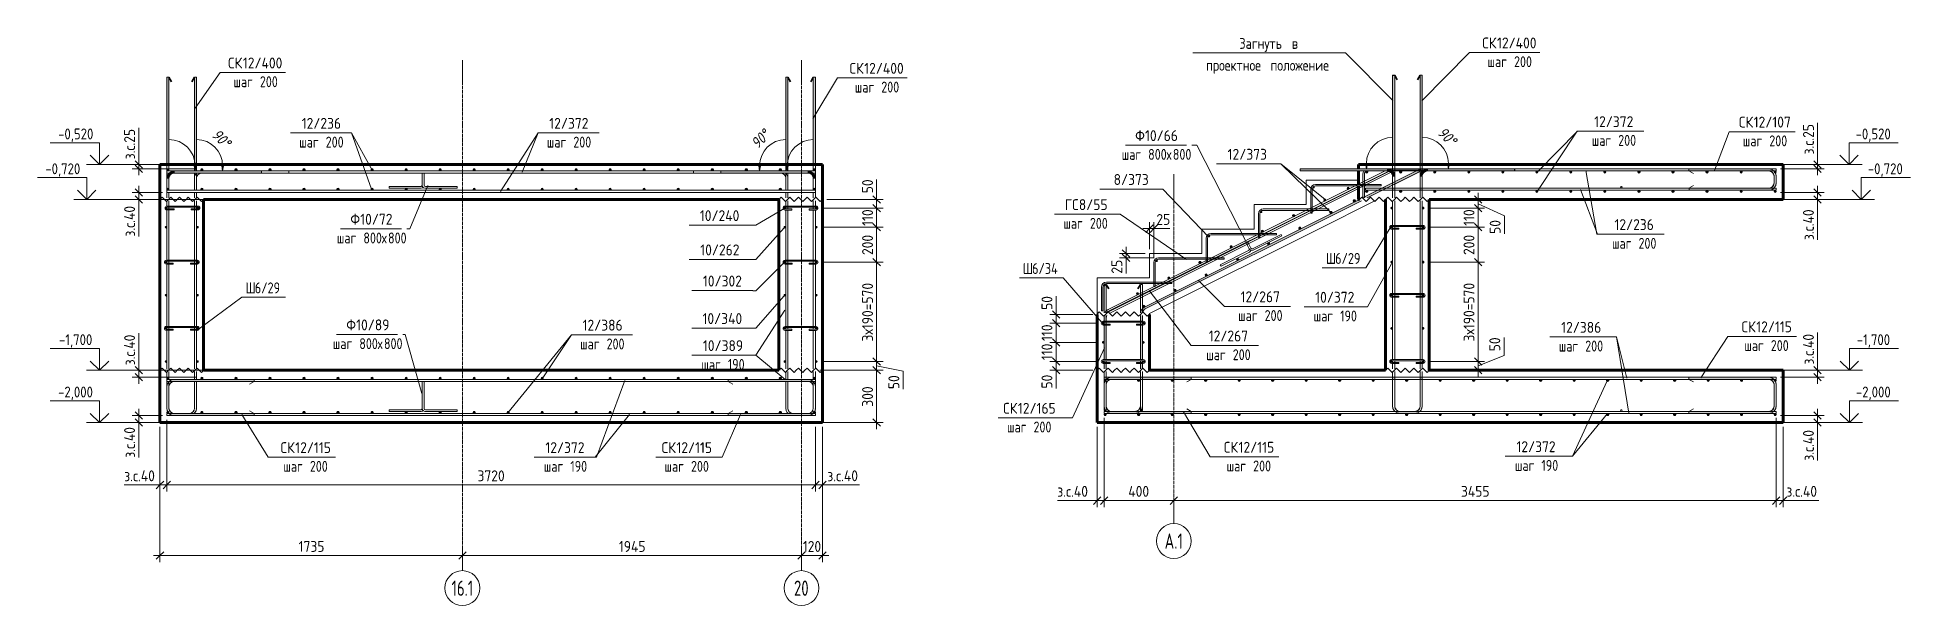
# Model space of a CAD drawing. Header units: millimetres. Extents: x 56549 to 83419, y -3049 to 32998.
# Drawn here: x 64580 to 75324, y -3049 to 208 of the extents above.
import ezdxf

# ---------------------------------------------------------------- set-up
doc = ezdxf.new("R2010")
doc.units = ezdxf.units.MM
doc.linetypes.add('01 Штриховая _2 мм_', pattern=[3, 2, -1])
doc.linetypes.add('02 Штрихпунктирная _20 мм_', pattern=[25, 20, -2.5, 0, -2.5])
for name, color, linetype, lineweight in [('AA_Dim', 7, 'Continuous', 9), ('AA_Dim-25', 7, 'Continuous', 9), ('AA_Linii', 7, 'Continuous', 9), ('AA_Oformlenie', 7, 'Continuous', 9), ('AA_Vinoska', 7, 'Continuous', 9), ('AA_Visotnaya otmetka', 7, 'Continuous', 9), ('AF_Lestnica', 7, '01 Штриховая _2 мм_', 9), ('AF_Perekritie_Опалубка', 253, 'Continuous', 20), ('AF_Stena_Опалубка', 253, 'Continuous', 20), ('KR_Armatura', 7, 'Continuous', 20), ('KR_Armatura_Tonkie', 7, 'Continuous', 20), ('KR_Fundament', 7, 'Continuous', 20), ('Оси', 7, 'Continuous', 9)]:
    doc.layers.add(name, color=color, linetype=linetype, lineweight=lineweight)
doc.styles.add('GOST Common', font='GOST_Common.ttf', dxfattribs={"width": 0.85, "height": 62.5})
doc.styles.add('ISOCPEUR_4', font='isocpeur.TTF', dxfattribs={"width": 0.7, "height": 87.5})
doc.styles.add('ISOCPEUR_5', font='isocpeur.TTF', dxfattribs={"width": 0.9, "height": 62.5})
doc.styles.add('ISOCPEUR_6', font='isocpeur.TTF', dxfattribs={"width": 0.8, "height": 62.5})
doc.styles.add('ISOCPEUR_7', font='isocpeur.TTF', dxfattribs={"width": 0.85, "height": 62.5})
doc.styles.add('ISOCPEUR_I', font='isocpeui.ttf', dxfattribs={"width": 0.85, "height": 62.5})
doc.dimstyles.new('00_Точн_3_знака__прозр__2', dxfattribs={"dimscale": 304.8, "dimtxt": 62.672186, "dimasz": 0.139436, "dimexe": 0.123031, "dimexo": 0.082021, "dimgap": 0.008202, "dimtad": 1, "dimdec": 3, "dimrnd": 0.001, "dimdsep": 46, "dimtxsty": 'ISOCPEUR_5', "dimblk1": 'OBLIQUE', "dimblk2": 'OBLIQUE', "dimsah": 1, "dimcen": 0.09, "dimdle": 0.123031, "dimazin": 0, "dimtfac": 1, "dimtdec": 4, "dimtix": 1, "dimtmove": 1, "dimatfit": 3, "dimfxl": 1, "dimtvp": 1, "dimtolj": 1, "dimtzin": 0, "dimlwd": 18, "dimlwe": 18, "dimarcsym": 2})
doc.dimstyles.new('00_Точн_3_знака__прозр__3', dxfattribs={"dimscale": 304.8, "dimtxt": 62.672186, "dimasz": 0.139436, "dimexe": 0.123031, "dimexo": 0.082021, "dimgap": 0.008202, "dimtad": 1, "dimdec": 3, "dimrnd": 0.001, "dimdsep": 46, "dimtxsty": 'ISOCPEUR_5', "dimblk1": 'OBLIQUE', "dimblk2": 'OBLIQUE', "dimsah": 1, "dimcen": 0.09, "dimdle": 0.123031, "dimazin": 0, "dimtfac": 1, "dimtdec": 4, "dimtix": 1, "dimtmove": 0, "dimatfit": 3, "dimfxl": 1, "dimtvp": 1, "dimtolj": 1, "dimtzin": 0, "dimlwd": 18, "dimlwe": 18, "dimarcsym": 2})
doc.dimstyles.new('05_Округл_5мм__прозр_', dxfattribs={"dimscale": 304.8, "dimtxt": 62.672186, "dimasz": 0.139436, "dimexe": 0.123031, "dimexo": 0.082021, "dimgap": 0.008202, "dimtad": 1, "dimdec": 0, "dimrnd": 5, "dimdsep": 46, "dimtxsty": 'ISOCPEUR_5', "dimblk1": 'OBLIQUE', "dimblk2": 'OBLIQUE', "dimsah": 1, "dimcen": 0.09, "dimdle": 0.123031, "dimazin": 0, "dimtfac": 1, "dimtdec": 4, "dimtix": 1, "dimtmove": 1, "dimatfit": 3, "dimfxl": 1, "dimtvp": 1, "dimtolj": 1, "dimtzin": 0, "dimlwd": 18, "dimlwe": 18, "dimarcsym": 2})
doc.dimstyles.new('05_Округл_5мм__прозр__1', dxfattribs={"dimscale": 304.8, "dimtxt": 62.672186, "dimasz": 0.139436, "dimexe": 0.123031, "dimexo": 0.082021, "dimgap": 0.008202, "dimtad": 1, "dimdec": 0, "dimrnd": 5, "dimdsep": 46, "dimtxsty": 'ISOCPEUR_5', "dimblk1": 'OBLIQUE', "dimblk2": 'OBLIQUE', "dimsah": 1, "dimcen": 0.09, "dimdle": 0.123031, "dimazin": 0, "dimtfac": 1, "dimtdec": 4, "dimtix": 1, "dimtmove": 0, "dimatfit": 3, "dimfxl": 1, "dimtvp": 1, "dimtolj": 1, "dimtzin": 0, "dimlwd": 18, "dimlwe": 18, "dimarcsym": 2})

msp = doc.modelspace()

# ---------------------------------------------------------------- texts
at = {"layer": 'AA_Vinoska', "char_height": 62.5, "attachment_point": 1}
for s, insert, width, style in [('Загнуть', (71474.123, 205.3776), 342.420773, 'GOST Common'), ('\\fGOST Common|b0|i0|c204|p34|;\\W.85; ', (71756.6484, 205.3776), 22.146617, 'GOST Common'), ('\\fGOST Common|b0|i0|c204|p34|;\\W.85;в', (71774.9212, 205.3776), 45.99682, 'GOST Common'), ('СК', (72867.096, 208.0052), 102.816422, 'ISOCPEUR_5'), ('12/400', (72951.928, 208.0052), 283.196109, 'ISOCPEUR_5'), ('СК', (65673.3214, 93.1401), 102.816422, 'ISOCPEUR_5'), ('12/400', (65758.1534, 93.1401), 283.196109, 'ISOCPEUR_5'), ('СК', (69237.4879, 62.3968), 102.816422, 'ISOCPEUR_5'), ('12/400', (69322.32, 62.3968), 283.196109, 'ISOCPEUR_5'), ('проектное', (71282.9793, 80.3776), 425.896484, 'GOST Common'), ('\\fGOST Common|b0|i0|c204|p34|;\\W.85; ', (71634.379, 80.3776), 22.146617, 'GOST Common'), ('положение', (71652.6518, 80.3776), 425.896484, 'GOST Common'), ('шаг', (72897.371, 100.5289), 145.907125, 'ISOCPEUR_6'), (' 200', (73017.7564, 100.5289), 166.751, 'ISOCPEUR_6'), ('шаг', (65703.5964, -14.3362), 145.907125, 'ISOCPEUR_6'), (' 200', (65823.9818, -14.3362), 166.751, 'ISOCPEUR_6'), ('шаг', (69267.7629, -45.0795), 145.907125, 'ISOCPEUR_6'), (' 200', (69388.1483, -45.0795), 166.751, 'ISOCPEUR_6'), ('12/236', (66095.6247, -253.0344), 277.784719, 'ISOCPEUR_5'), ('12/372', (67515.6877, -253.0344), 277.784719, 'ISOCPEUR_5'), ('12/372', (73509.2354, -243.3001), 277.784719, 'ISOCPEUR_5'), ('СК', (74339.1865, -245.8302), 102.816422, 'ISOCPEUR_5'), ('12/107', (74424.0185, -245.8302), 263.354344, 'ISOCPEUR_5'), ('шаг', (66081.2372, -360.5107), 145.907125, 'ISOCPEUR_6'), (' 200', (66201.6226, -360.5107), 166.751, 'ISOCPEUR_6'), ('шаг', (67501.3002, -360.5107), 145.907125, 'ISOCPEUR_6'), (' 200', (67621.6856, -360.5107), 166.751, 'ISOCPEUR_6'), ('\\fISOCPEUR|b0|i0|c204|p34|;\\W.9;Ф', (70876.2692, -323.4175), 68.544281, 'ISOCPEUR_5'), ('10/66', (70932.8238, -323.4175), 229.082203, 'ISOCPEUR_5'), ('шаг', (73494.8479, -350.7764), 145.907125, 'ISOCPEUR_6'), (' 200', (73615.2333, -350.7764), 166.751, 'ISOCPEUR_6'), ('шаг', (74361.3615, -353.3065), 145.907125, 'ISOCPEUR_6'), (' 200', (74481.7469, -353.3065), 166.751, 'ISOCPEUR_6'), ('шаг', (70798.6942, -430.8939), 145.907125, 'ISOCPEUR_6'), (' 800', (70919.0796, -430.8939), 166.751, 'ISOCPEUR_6'), ('\\fISOCPEUR|b0|i0|c204|p34|;\\W.8;х', (71056.6629, -430.8939), 43.291125, 'ISOCPEUR_6'), ('800', (71092.3817, -430.8939), 129.873375, 'ISOCPEUR_6'), ('12/373', (71406.6974, -430.3313), 277.784719, 'ISOCPEUR_5'), ('12/373', (71406.6974, -430.3313), 277.784719, 'ISOCPEUR_5'), ('8/373', (70752.8492, -574.98), 243.512578, 'ISOCPEUR_5'), ('ГС', (70472.7462, -718.9571), 97.405031, 'ISOCPEUR_5'), ('8/55', (70553.1134, -718.9571), 194.810062, 'ISOCPEUR_5'), ('\\fISOCPEUR|b0|i0|c204|p34|;\\W.9;Ф', (66374.6954, -802.6066), 68.544281, 'ISOCPEUR_5'), ('10/72', (66431.2501, -802.6066), 229.082203, 'ISOCPEUR_5'), ('10/240', (68379.4448, -782.2954), 283.196109, 'ISOCPEUR_5'), ('шаг', (70464.3212, -826.4334), 145.907125, 'ISOCPEUR_6'), (' 200', (70584.7066, -826.4334), 166.751, 'ISOCPEUR_6'), ('12/236', (73625.6111, -833.4913), 277.784719, 'ISOCPEUR_5'), ('шаг', (66297.1204, -910.0829), 145.907125, 'ISOCPEUR_6'), (' 800', (66417.5058, -910.0829), 166.751, 'ISOCPEUR_6'), ('\\fISOCPEUR|b0|i0|c204|p34|;\\W.8;х', (66555.0891, -910.0829), 43.291125, 'ISOCPEUR_6'), ('800', (66590.8079, -910.0829), 129.873375, 'ISOCPEUR_6'), ('шаг', (73611.2236, -940.9677), 145.907125, 'ISOCPEUR_6'), (' 200', (73731.609, -940.9677), 166.751, 'ISOCPEUR_6'), ('10/262', (68381.6948, -978.5814), 277.784719, 'ISOCPEUR_5'), ('\\fGOST Common|b0|i0|c204|p34|;\\W.85;Ш', (71970.1001, -1027.5732), 64.736266, 'GOST Common'), ('6/29', (72023.5129, -1027.5732), 183.987281, 'GOST Common'), ('10/302', (68396.8823, -1157.32), 277.784719, 'ISOCPEUR_5'), ('\\fGOST Common|b0|i0|c204|p34|;\\W.85;Ш', (70231.7383, -1085.3854), 64.736266, 'GOST Common'), ('6/34', (70285.1511, -1085.3854), 189.098039, 'GOST Common'), ('\\fGOST Common|b0|i0|c204|p34|;\\W.85;Ш', (65773.2154, -1196.2284), 64.736266, 'GOST Common'), ('6/29', (65826.6281, -1196.2284), 183.987281, 'GOST Common'), ('12/267', (71481.0385, -1247.4619), 277.784719, 'ISOCPEUR_5'), ('10/372', (71908.9902, -1249.9619), 277.784719, 'ISOCPEUR_5'), ('10/340', (68394.6323, -1372.2885), 283.196109, 'ISOCPEUR_5'), ('шаг', (71466.651, -1354.9382), 145.907125, 'ISOCPEUR_6'), (' 200', (71587.0365, -1354.9382), 166.751, 'ISOCPEUR_6'), ('шаг', (71899.9027, -1357.4382), 145.907125, 'ISOCPEUR_6'), (' 190', (72020.2882, -1357.4382), 153.924, 'ISOCPEUR_6'), ('\\fISOCPEUR|b0|i0|c204|p34|;\\W.9;Ф', (66351.2881, -1408.5822), 68.544281, 'ISOCPEUR_5'), ('10/89', (66407.8427, -1408.5822), 229.082203, 'ISOCPEUR_5'), ('12/386', (67706.6818, -1410.1502), 277.784719, 'ISOCPEUR_5'), ('12/267', (71298.2455, -1472.1214), 277.784719, 'ISOCPEUR_5'), ('12/386', (73319.964, -1422.6323), 277.784719, 'ISOCPEUR_5'), ('СК', (74353.9978, -1419.6011), 102.816422, 'ISOCPEUR_5'), ('12/115', (74438.8298, -1419.6011), 248.923969, 'ISOCPEUR_5'), ('шаг', (66273.7131, -1516.0585), 145.907125, 'ISOCPEUR_6'), (' 800', (66394.0985, -1516.0585), 166.751, 'ISOCPEUR_6'), ('\\fISOCPEUR|b0|i0|c204|p34|;\\W.8;х', (66531.6818, -1516.0585), 43.291125, 'ISOCPEUR_6'), ('800', (66567.4006, -1516.0585), 129.873375, 'ISOCPEUR_6'), ('шаг', (67692.2943, -1517.6265), 145.907125, 'ISOCPEUR_6'), (' 200', (67812.6797, -1517.6265), 166.751, 'ISOCPEUR_6'), ('10/389', (68396.8823, -1527.6435), 277.784719, 'ISOCPEUR_5'), ('10/389', (68396.8823, -1527.6435), 277.784719, 'ISOCPEUR_5'), ('шаг', (71283.858, -1579.5978), 145.907125, 'ISOCPEUR_6'), (' 200', (71404.2434, -1579.5978), 166.751, 'ISOCPEUR_6'), ('шаг', (73305.5765, -1530.1086), 145.907125, 'ISOCPEUR_6'), (' 200', (73425.962, -1530.1086), 166.751, 'ISOCPEUR_6'), ('шаг', (74370.2103, -1527.0774), 145.907125, 'ISOCPEUR_6'), (' 200', (74490.5957, -1527.0774), 166.751, 'ISOCPEUR_6'), ('шаг', (68387.7948, -1635.1198), 145.907125, 'ISOCPEUR_6'), ('шаг', (68387.7948, -1635.1198), 145.907125, 'ISOCPEUR_6'), (' 190', (68508.1802, -1635.1198), 153.924, 'ISOCPEUR_6'), (' 190', (68508.1802, -1635.1198), 153.924, 'ISOCPEUR_6'), ('СК', (70118.8672, -1886.7332), 102.816422, 'ISOCPEUR_5'), ('12/165', (70203.6992, -1886.7332), 263.354344, 'ISOCPEUR_5'), ('шаг', (70141.0422, -1994.2095), 145.907125, 'ISOCPEUR_6'), (' 200', (70261.4276, -1994.2095), 166.751, 'ISOCPEUR_6'), ('СК', (65974.023, -2112.2663), 102.816422, 'ISOCPEUR_5'), ('12/115', (66058.855, -2112.2663), 248.923969, 'ISOCPEUR_5'), ('12/372', (67493.3306, -2112.2663), 277.784719, 'ISOCPEUR_5'), ('СК', (68160.2018, -2112.2663), 102.816422, 'ISOCPEUR_5'), ('12/115', (68245.0339, -2112.2663), 248.923969, 'ISOCPEUR_5'), ('СК', (71384.5472, -2110.2239), 102.816422, 'ISOCPEUR_5'), ('12/115', (71469.3792, -2110.2239), 248.923969, 'ISOCPEUR_5'), ('12/372', (73063.4459, -2107.0879), 277.784719, 'ISOCPEUR_5'), ('шаг', (65990.2355, -2219.7426), 145.907125, 'ISOCPEUR_6'), (' 200', (66110.6209, -2219.7426), 166.751, 'ISOCPEUR_6'), ('шаг', (67484.2431, -2219.7426), 145.907125, 'ISOCPEUR_6'), (' 190', (67604.6285, -2219.7426), 153.924, 'ISOCPEUR_6'), ('шаг', (68176.4143, -2219.7426), 145.907125, 'ISOCPEUR_6'), (' 200', (68296.7998, -2219.7426), 166.751, 'ISOCPEUR_6'), ('шаг', (71400.7597, -2217.7002), 145.907125, 'ISOCPEUR_6'), (' 200', (71521.1451, -2217.7002), 166.751, 'ISOCPEUR_6'), ('шаг', (73054.3584, -2214.5642), 145.907125, 'ISOCPEUR_6'), (' 190', (73174.7438, -2214.5642), 153.924, 'ISOCPEUR_6')]:
    msp.add_mtext(s, dxfattribs=dict(at, insert=insert, width=width, style=style))
at = {"layer": 'AA_Vinoska', "char_height": 62.5, "width": 132.879703, "attachment_point": 1, "style": 'ISOCPEUR_I'}
for insert, rotation in [((68666.757, -389.5292), 45), ((72649.9349, -298.9431), 315), ((65619.1755, -310.9431), 315)]:
    msp.add_mtext('90°', dxfattribs=dict(at, insert=insert, rotation=rotation))
at = {"layer": 'AA_Visotnaya otmetka', "char_height": 62.5, "attachment_point": 1, "line_spacing_factor": 1.135194, "style": 'ISOCPEUR_7'}
for s, insert, width in [('-0,520', (64698.5604, -313.5801), 239.899334), ('-0,520', (75008.4785, -313.5801), 239.899334), ('-0,720', (64624.9946, -513.5801), 239.899334), ('-0,720', (75078.836, -513.5801), 239.899334), ('-1,700', (64703.6396, -1493.5801), 227.11473), ('-1,700', (75015.7386, -1493.5801), 227.11473), ('-2,000', (64698.3127, -1793.5801), 239.899334), ('-2,000', (75010.4117, -1793.5801), 239.899334)]:
    msp.add_mtext(s, dxfattribs=dict(at, insert=insert, width=width))
at = {"layer": 'Оси', "char_height": 87.5, "attachment_point": 1, "style": 'ISOCPEUR_4'}
for s, insert, width in [('\\fISOCPEUR|b0|i0|c204|p34|;\\W.7;А', (71045.3279, -2635.8254), 67.34175), ('.1', (71100.8904, -2635.8254), 60.326984), ('16.1', (66955.2766, -2905.8012), 150.115984), ('20', (68919.4391, -2905.8012), 103.818531)]:
    msp.add_mtext(s, dxfattribs=dict(at, insert=insert, width=width))

# ---------------------------------------------------------------- blocks, each defined once
blk = doc.blocks.new('351_Ряд стержней П переменный шаг _НесАрм_РабПлоск_ - Тип 1-3766031-Сечение 2')
at = {"layer": 'KR_Armatura_Tonkie'}
for points in [[(61863, -520), (61867, -520), (61867, -20), (61855, -20), (61855, -520), (61862, -520)], [(62013, -520), (62025, -520), (62025, -20), (62013, -20), (62013, -517)]]:
    blk.add_hatch(color=256, dxfattribs=at).paths.add_polyline_path(points)
for p, q in [((61855, -20), (61855, -520)), ((61867, -20), (61855, -20)), ((61855, -20), (61867, -20)), ((61855, -20), (61855, -520)), ((61867, -20), (61855, -20)), ((61855, -20), (61867, -20)), ((61855, -20), (61855, -520)), ((61867, -20), (61855, -20)), ((61855, -20), (61867, -20)), ((61867, -520), (61867, -20)), ((61867, -520), (61867, -20)), ((61867, -520), (61867, -20)), ((62013, -20), (62013, -520)), ((62013, -20), (62025, -20)), ((62025, -20), (62013, -20)), ((62013, -20), (62013, -520)), ((62013, -20), (62025, -20)), ((62025, -20), (62013, -20)), ((62013, -20), (62013, -520)), ((62013, -20), (62025, -20)), ((62025, -20), (62013, -20)), ((62025, -520), (62025, -20)), ((62025, -520), (62025, -20)), ((62025, -520), (62025, -20)), ((61855, -520), (61855, -557)), ((61855, -520), (61855, -557)), ((61855, -520), (61855, -557)), ((61867, -527), (61867, -520)), ((61867, -527), (61867, -520)), ((61867, -527), (61867, -520)), ((61867, -557), (61867, -535)), ((61867, -557), (61867, -535)), ((61867, -557), (61867, -535)), ((62013, -520), (62013, -557)), ((62013, -520), (62013, -557)), ((62013, -520), (62013, -557)), ((62025, -598), (62025, -520)), ((62025, -598), (62025, -520)), ((62025, -598), (62025, -520)), ((61855, -569), (61855, -668)), ((61855, -569), (61855, -668)), ((61855, -569), (61855, -668)), ((61867, -668), (61867, -569)), ((61867, -668), (61867, -569)), ((61867, -668), (61867, -569)), ((62013, -569), (62013, -570)), ((62013, -569), (62013, -570)), ((62013, -569), (62013, -570)), ((62013, -598), (62013, -668)), ((62013, -598), (62013, -668)), ((62013, -598), (62013, -668)), ((62025, -712), (62025, -599)), ((62025, -712), (62025, -599)), ((62025, -712), (62025, -599)), ((61855, -680), (61855, -712)), ((61855, -680), (61855, -712)), ((61855, -680), (61855, -712)), ((61855, -728), (61855, -759)), ((61855, -728), (61855, -759)), ((61855, -728), (61855, -759)), ((61867, -712), (61867, -680)), ((61867, -712), (61867, -680)), ((61867, -712), (61867, -680)), ((61867, -759), (61867, -728)), ((61867, -759), (61867, -728)), ((61867, -759), (61867, -728)), ((62013, -680), (62013, -712)), ((62013, -680), (62013, -712)), ((62013, -680), (62013, -712)), ((62013, -728), (62013, -759)), ((62013, -728), (62013, -759)), ((62013, -728), (62013, -759)), ((62025, -759), (62025, -728)), ((62025, -759), (62025, -728)), ((62025, -759), (62025, -728)), ((61855, -765), (61855, -775)), ((61855, -765), (61855, -775)), ((61855, -765), (61855, -775)), ((61855, -781), (61855, -1069)), ((61855, -781), (61855, -1069)), ((61855, -781), (61855, -1069)), ((61867, -775), (61867, -765)), ((61867, -775), (61867, -765)), ((61867, -775), (61867, -765)), ((61867, -1069), (61867, -781)), ((61867, -1069), (61867, -781)), ((61867, -1069), (61867, -781)), ((62013, -765), (62013, -775)), ((62013, -765), (62013, -775)), ((62013, -765), (62013, -775)), ((62013, -781), (62013, -1069)), ((62013, -781), (62013, -1069)), ((62013, -781), (62013, -1069)), ((62025, -775), (62025, -765)), ((62025, -775), (62025, -765)), ((62025, -775), (62025, -765)), ((62025, -1069), (62025, -781)), ((62025, -1069), (62025, -781)), ((62025, -1069), (62025, -781)), ((61855, -1075), (61855, -1085)), ((61855, -1075), (61855, -1085)), ((61855, -1075), (61855, -1085)), ((61855, -1091), (61855, -1449)), ((61855, -1091), (61855, -1449)), ((61855, -1091), (61855, -1449)), ((61867, -1085), (61867, -1075)), ((61867, -1085), (61867, -1075)), ((61867, -1085), (61867, -1075)), ((61867, -1449), (61867, -1091)), ((61867, -1449), (61867, -1091)), ((61867, -1449), (61867, -1091)), ((62013, -1075), (62013, -1085)), ((62013, -1075), (62013, -1085)), ((62013, -1075), (62013, -1085)), ((62013, -1091), (62013, -1449)), ((62013, -1091), (62013, -1449)), ((62013, -1091), (62013, -1449)), ((62025, -1085), (62025, -1075)), ((62025, -1085), (62025, -1075)), ((62025, -1085), (62025, -1075)), ((62025, -1449), (62025, -1091)), ((62025, -1449), (62025, -1091)), ((62025, -1449), (62025, -1091)), ((61855, -1455), (61855, -1465)), ((61855, -1455), (61855, -1465)), ((61855, -1455), (61855, -1465)), ((61855, -1471), (61855, -1692)), ((61855, -1471), (61855, -1692)), ((61855, -1471), (61855, -1692)), ((61867, -1465), (61867, -1455)), ((61867, -1465), (61867, -1455)), ((61867, -1465), (61867, -1455)), ((61867, -1692), (61867, -1471)), ((61867, -1692), (61867, -1471)), ((61867, -1692), (61867, -1471)), ((62013, -1455), (62013, -1465)), ((62013, -1455), (62013, -1465)), ((62013, -1455), (62013, -1465)), ((62013, -1471), (62013, -1692)), ((62013, -1471), (62013, -1692)), ((62013, -1471), (62013, -1692)), ((62025, -1465), (62025, -1455)), ((62025, -1465), (62025, -1455)), ((62025, -1465), (62025, -1455)), ((62025, -1692), (62025, -1471)), ((62025, -1692), (62025, -1471)), ((62025, -1692), (62025, -1471)), ((61855, -1708), (61855, -1752)), ((61855, -1708), (61855, -1752)), ((61855, -1708), (61855, -1752)), ((61867, -1752), (61867, -1708)), ((61867, -1752), (61867, -1708)), ((61867, -1752), (61867, -1708)), ((62013, -1708), (62013, -1752)), ((62013, -1708), (62013, -1752)), ((62013, -1708), (62013, -1752)), ((62025, -1918), (62025, -1708)), ((62025, -1918), (62025, -1708)), ((62025, -1918), (62025, -1708)), ((61855, -1764), (61855, -1918)), ((61855, -1764), (61855, -1918)), ((61855, -1764), (61855, -1918)), ((61867, -1918), (61867, -1764)), ((61867, -1918), (61867, -1764)), ((61867, -1918), (61867, -1764)), ((62013, -1764), (62013, -1765)), ((62013, -1764), (62013, -1918)), ((62013, -1764), (62013, -1765)), ((62013, -1794), (62013, -1918)), ((62013, -1794), (62013, -1918)), ((61870, -1930), (61868, -1923)), ((61870, -1930), (61868, -1923)), ((61877, -1940), (61871, -1932)), ((61877, -1940), (61871, -1932)), ((62010, -1930), (62006, -1937)), ((62010, -1930), (62006, -1937)), ((62013, -1918), (62011, -1928)), ((62013, -1918), (62011, -1928)), ((61885, -1945), (61879, -1941)), ((61885, -1945), (61879, -1941)), ((61897, -1948), (61888, -1946)), ((61897, -1948), (61888, -1946)), ((61983, -1948), (61897, -1948)), ((61983, -1948), (61897, -1948)), ((61983, -1948), (61897, -1948)), ((61897, -1960), (61983, -1960)), ((61897, -1960), (61983, -1960)), ((61897, -1960), (61983, -1960)), ((61996, -1945), (61988, -1947)), ((61996, -1945), (61988, -1947)), ((62005, -1938), (61997, -1944)), ((62005, -1938), (61997, -1944))]:
    blk.add_line(p, q, dxfattribs=at)
at = {"layer": 'KR_Armatura_Tonkie', "lineweight": 35}
for p, q in [((61867, -20), (61882, -46)), ((61867, -20), (61882, -46)), ((61867, -20), (61882, -46)), ((62013, -20), (61998, -46)), ((62013, -20), (61998, -46)), ((62013, -20), (61998, -46))]:
    blk.add_line(p, q, dxfattribs=at)
at = {"layer": 'KR_Armatura_Tonkie', "flags": 128}
for points in [[(61855, -1918), (61857, -1931), (61863, -1942), (61868, -1948)], [(61857, -1930), (61857, -1931), (61858, -1933)], [(61857, -1930), (61857, -1931), (61858, -1933)], [(61897, -1948), (61886, -1946), (61877, -1940), (61870, -1932), (61867, -1922), (61867, -1918)], [(62013, -1918), (62011, -1929), (62005, -1938), (61997, -1945), (61987, -1948), (61983, -1948)], [(62012, -1948), (62016, -1943), (62023, -1932), (62025, -1920), (62025, -1918)], [(62021, -1935), (62023, -1932), (62023, -1931)], [(62021, -1935), (62023, -1932), (62023, -1931)], [(62024, -1922), (62025, -1920), (62025, -1918)], [(62024, -1922), (62025, -1920), (62025, -1918)], [(61862, -1941), (61863, -1942), (61865, -1944)], [(61862, -1941), (61863, -1942), (61865, -1944)], [(62015, -1945), (62016, -1943), (62018, -1941)], [(62015, -1945), (62016, -1943), (62018, -1941)]]:
    blk.add_lwpolyline(points, dxfattribs=at)
blk = doc.blocks.new('351_Ряд стержней П переменный шаг _НесАрм_РабПлоск_ - Тип 1-V2-Сечение 2')
at = {"layer": 'KR_Armatura_Tonkie'}
for points in [[(58305, -520), (58317, -520), (58317, -20), (58305, -20), (58305, -517)], [(58463, -520), (58475, -520), (58475, -20), (58463, -20), (58463, -452)]]:
    blk.add_hatch(color=256, dxfattribs=at).paths.add_polyline_path(points)
for p, q in [((58305, -20), (58305, -520)), ((58317, -20), (58305, -20)), ((58305, -20), (58317, -20)), ((58305, -20), (58305, -520)), ((58317, -20), (58305, -20)), ((58305, -20), (58317, -20)), ((58305, -20), (58305, -520)), ((58317, -20), (58305, -20)), ((58305, -20), (58317, -20)), ((58317, -520), (58317, -20)), ((58317, -520), (58317, -20)), ((58317, -520), (58317, -20)), ((58463, -20), (58463, -520)), ((58463, -20), (58475, -20)), ((58475, -20), (58463, -20)), ((58463, -20), (58463, -520)), ((58463, -20), (58475, -20)), ((58475, -20), (58463, -20)), ((58463, -20), (58463, -520)), ((58463, -20), (58475, -20)), ((58475, -20), (58463, -20)), ((58475, -520), (58475, -20)), ((58475, -520), (58475, -20)), ((58475, -520), (58475, -20)), ((58305, -520), (58305, -598)), ((58305, -520), (58305, -598)), ((58305, -520), (58305, -598)), ((58317, -557), (58317, -520)), ((58317, -557), (58317, -520)), ((58317, -557), (58317, -520)), ((58463, -520), (58463, -527)), ((58463, -520), (58463, -527)), ((58463, -520), (58463, -527)), ((58463, -535), (58463, -557)), ((58463, -535), (58463, -557)), ((58463, -535), (58463, -557)), ((58475, -557), (58475, -520)), ((58475, -557), (58475, -520)), ((58475, -557), (58475, -520)), ((58305, -599), (58305, -712)), ((58305, -599), (58305, -712)), ((58305, -599), (58305, -712)), ((58317, -570), (58317, -569)), ((58317, -570), (58317, -569)), ((58317, -570), (58317, -569)), ((58317, -668), (58317, -598)), ((58317, -668), (58317, -598)), ((58317, -668), (58317, -598)), ((58463, -569), (58463, -668)), ((58463, -569), (58463, -668)), ((58463, -569), (58463, -668)), ((58475, -668), (58475, -569)), ((58475, -668), (58475, -569)), ((58475, -668), (58475, -569)), ((58305, -728), (58305, -759)), ((58305, -728), (58305, -759)), ((58305, -728), (58305, -759)), ((58317, -712), (58317, -680)), ((58317, -712), (58317, -680)), ((58317, -712), (58317, -680)), ((58317, -759), (58317, -728)), ((58317, -759), (58317, -728)), ((58317, -759), (58317, -728)), ((58463, -680), (58463, -712)), ((58463, -680), (58463, -712)), ((58463, -680), (58463, -712)), ((58463, -728), (58463, -759)), ((58463, -728), (58463, -759)), ((58463, -728), (58463, -759)), ((58475, -712), (58475, -680)), ((58475, -712), (58475, -680)), ((58475, -712), (58475, -680)), ((58475, -759), (58475, -728)), ((58475, -759), (58475, -728)), ((58475, -759), (58475, -728)), ((58305, -765), (58305, -775)), ((58305, -765), (58305, -775)), ((58305, -765), (58305, -775)), ((58305, -781), (58305, -1069)), ((58305, -781), (58305, -1069)), ((58305, -781), (58305, -1069)), ((58317, -775), (58317, -765)), ((58317, -775), (58317, -765)), ((58317, -775), (58317, -765)), ((58317, -1069), (58317, -781)), ((58317, -1069), (58317, -781)), ((58317, -1069), (58317, -781)), ((58463, -765), (58463, -775)), ((58463, -765), (58463, -775)), ((58463, -765), (58463, -775)), ((58463, -781), (58463, -1069)), ((58463, -781), (58463, -1069)), ((58463, -781), (58463, -1069)), ((58475, -775), (58475, -765)), ((58475, -775), (58475, -765)), ((58475, -775), (58475, -765)), ((58475, -1069), (58475, -781)), ((58475, -1069), (58475, -781)), ((58475, -1069), (58475, -781)), ((58305, -1075), (58305, -1085)), ((58305, -1075), (58305, -1085)), ((58305, -1075), (58305, -1085)), ((58305, -1091), (58305, -1449)), ((58305, -1091), (58305, -1449)), ((58305, -1091), (58305, -1449)), ((58317, -1085), (58317, -1075)), ((58317, -1085), (58317, -1075)), ((58317, -1085), (58317, -1075)), ((58317, -1449), (58317, -1091)), ((58317, -1449), (58317, -1091)), ((58317, -1449), (58317, -1091)), ((58463, -1075), (58463, -1085)), ((58463, -1075), (58463, -1085)), ((58463, -1075), (58463, -1085)), ((58463, -1091), (58463, -1449)), ((58463, -1091), (58463, -1449)), ((58463, -1091), (58463, -1449)), ((58475, -1085), (58475, -1075)), ((58475, -1085), (58475, -1075)), ((58475, -1085), (58475, -1075)), ((58475, -1449), (58475, -1091)), ((58475, -1449), (58475, -1091)), ((58475, -1449), (58475, -1091)), ((58305, -1455), (58305, -1465)), ((58305, -1455), (58305, -1465)), ((58305, -1455), (58305, -1465)), ((58305, -1471), (58305, -1692)), ((58305, -1471), (58305, -1692)), ((58305, -1471), (58305, -1692)), ((58317, -1465), (58317, -1455)), ((58317, -1465), (58317, -1455)), ((58317, -1465), (58317, -1455)), ((58317, -1692), (58317, -1471)), ((58317, -1692), (58317, -1471)), ((58317, -1692), (58317, -1471)), ((58463, -1455), (58463, -1465)), ((58463, -1455), (58463, -1465)), ((58463, -1455), (58463, -1465)), ((58463, -1471), (58463, -1692)), ((58463, -1471), (58463, -1692)), ((58463, -1471), (58463, -1692)), ((58475, -1465), (58475, -1455)), ((58475, -1465), (58475, -1455)), ((58475, -1465), (58475, -1455)), ((58475, -1692), (58475, -1471)), ((58475, -1692), (58475, -1471)), ((58475, -1692), (58475, -1471)), ((58305, -1708), (58305, -1918)), ((58305, -1708), (58305, -1918)), ((58305, -1708), (58305, -1918)), ((58317, -1752), (58317, -1708)), ((58317, -1752), (58317, -1708)), ((58317, -1752), (58317, -1708)), ((58463, -1708), (58463, -1752)), ((58463, -1708), (58463, -1752)), ((58463, -1708), (58463, -1752)), ((58475, -1752), (58475, -1708)), ((58475, -1752), (58475, -1708)), ((58475, -1752), (58475, -1708)), ((58317, -1765), (58317, -1764)), ((58317, -1918), (58317, -1764)), ((58317, -1765), (58317, -1764)), ((58317, -1918), (58317, -1794)), ((58317, -1918), (58317, -1794)), ((58463, -1764), (58463, -1918)), ((58463, -1764), (58463, -1918)), ((58463, -1764), (58463, -1918)), ((58475, -1918), (58475, -1764)), ((58475, -1918), (58475, -1764)), ((58475, -1918), (58475, -1764)), ((58320, -1930), (58318, -1923)), ((58320, -1930), (58318, -1923)), ((58327, -1940), (58321, -1932)), ((58327, -1940), (58321, -1932)), ((58460, -1930), (58456, -1937)), ((58460, -1930), (58456, -1937)), ((58463, -1918), (58461, -1928)), ((58463, -1918), (58461, -1928)), ((58335, -1945), (58329, -1941)), ((58335, -1945), (58329, -1941)), ((58347, -1948), (58338, -1946)), ((58347, -1948), (58338, -1946)), ((58433, -1948), (58347, -1948)), ((58433, -1948), (58347, -1948)), ((58433, -1948), (58347, -1948)), ((58347, -1960), (58433, -1960)), ((58347, -1960), (58433, -1960)), ((58347, -1960), (58433, -1960)), ((58446, -1945), (58438, -1947)), ((58446, -1945), (58438, -1947)), ((58455, -1938), (58447, -1944)), ((58455, -1938), (58447, -1944))]:
    blk.add_line(p, q, dxfattribs=at)
at = {"layer": 'KR_Armatura_Tonkie', "lineweight": 35}
for p, q in [((58317, -20), (58332, -46)), ((58317, -20), (58332, -46)), ((58317, -20), (58332, -46)), ((58463, -20), (58448, -46)), ((58463, -20), (58448, -46)), ((58463, -20), (58448, -46))]:
    blk.add_line(p, q, dxfattribs=at)
at = {"layer": 'KR_Armatura_Tonkie', "flags": 128}
for points in [[(58305, -1918), (58307, -1931), (58313, -1942), (58318, -1948)], [(58307, -1930), (58307, -1931), (58308, -1933)], [(58307, -1930), (58307, -1931), (58308, -1933)], [(58347, -1948), (58336, -1946), (58327, -1940), (58320, -1932), (58317, -1922), (58317, -1918)], [(58463, -1918), (58461, -1929), (58455, -1938), (58447, -1945), (58437, -1948), (58433, -1948)], [(58462, -1948), (58466, -1943), (58473, -1932), (58475, -1920), (58475, -1918)], [(58471, -1935), (58473, -1932), (58473, -1931)], [(58471, -1935), (58473, -1932), (58473, -1931)], [(58474, -1922), (58475, -1920), (58475, -1918)], [(58474, -1922), (58475, -1920), (58475, -1918)], [(58312, -1941), (58313, -1942), (58315, -1944)], [(58312, -1941), (58313, -1942), (58315, -1944)], [(58465, -1945), (58466, -1943), (58468, -1941)], [(58465, -1945), (58466, -1943), (58468, -1941)]]:
    blk.add_lwpolyline(points, dxfattribs=at)
blk = doc.blocks.new('261_Лягушка _НесАрм_РабПлоск_ - 10 А240-3717175-Сечение 2')
at = {"layer": 'KR_Armatura_Tonkie'}
for p, q in [((59770, -1781), (59770, -1775)), ((59770, -1781), (59770, -1918)), ((59770, -1781), (59770, -1918)), ((59780, -1918), (59780, -1781)), ((59780, -1918), (59780, -1781)), ((59763, -1926), (59580, -1926)), ((59580, -1936), (59580, -1926)), ((59580, -1926), (59580, -1936)), ((59970, -1926), (59788, -1926)), ((59970, -1926), (59970, -1936)), ((59970, -1936), (59970, -1926)), ((59580, -1936), (59763, -1936)), ((59788, -1936), (59970, -1936))]:
    blk.add_line(p, q, dxfattribs=at)
at = {"layer": 'KR_Armatura_Tonkie', "flags": 128}
for points in [[(59770, -1775), (59770, -1770), (59770, -1769)], [(59770, -1769), (59770, -1771), (59770, -1776), (59770, -1781)], [(59780, -1769), (59780, -1771), (59780, -1776), (59780, -1781)], [(59780, -1781), (59780, -1775), (59780, -1770), (59780, -1769)], [(59770, -1918), (59768, -1923), (59763, -1926), (59763, -1926)], [(59763, -1936), (59771, -1934), (59775, -1930)], [(59770, -1918), (59772, -1927), (59777, -1933), (59785, -1936), (59788, -1936)], [(59788, -1926), (59783, -1924), (59780, -1919), (59780, -1918)]]:
    blk.add_lwpolyline(points, dxfattribs=at)
blk = doc.blocks.new('261_Лягушка _НесАрм_РабПлоск_ - 10 А240-3717144-Сечение 2')
at = {"layer": 'KR_Armatura_Tonkie'}
for p, q in [((59770, -586), (59770, -638)), ((59770, -586), (59770, -638)), ((59780, -638), (59780, -586)), ((59780, -638), (59780, -586)), ((59763, -646), (59580, -646)), ((59580, -656), (59580, -646)), ((59580, -646), (59580, -656)), ((59580, -656), (59763, -656)), ((59970, -646), (59788, -646)), ((59788, -656), (59970, -656)), ((59970, -646), (59970, -656)), ((59970, -656), (59970, -646))]:
    blk.add_line(p, q, dxfattribs=at)
at = {"layer": 'KR_Armatura_Tonkie', "flags": 128}
for points in [[(59770, -638), (59768, -643), (59763, -646), (59763, -646)], [(59770, -586), (59770, -580), (59770, -575), (59770, -574)], [(59770, -574), (59770, -576), (59770, -581), (59770, -586)], [(59770, -638), (59772, -647), (59777, -653), (59785, -656), (59788, -656)], [(59780, -574), (59780, -576), (59780, -581), (59780, -586)], [(59780, -586), (59780, -580), (59780, -575), (59780, -574)], [(59788, -646), (59783, -644), (59780, -639), (59780, -638)], [(59763, -656), (59771, -654), (59775, -650)]]:
    blk.add_lwpolyline(points, dxfattribs=at)
blk = doc.blocks.new('350_Стержень П торец СК-СГ _НесАрм_РабПлоск_ - 350_Стержень П торец СК-СГ _НесАрм_РабПлоск_-3742660-Сечение 2')
at = {"layer": 'KR_Armatura_Tonkie'}
for p, q in [((58305, -1794), (58305, -1918)), ((58318, -1764), (58317, -1765)), ((58317, -1918), (58317, -1794)), ((58463, -1752), (58347, -1752)), ((58347, -1764), (58463, -1764)), ((58805, -1752), (58475, -1752)), ((58475, -1764), (58805, -1764)), ((58805, -1764), (58779, -1779)), ((58320, -1930), (58318, -1923)), ((58327, -1940), (58321, -1932)), ((58805, -1948), (58779, -1933)), ((58335, -1945), (58329, -1941)), ((58347, -1948), (58338, -1946)), ((58433, -1948), (58347, -1948)), ((58347, -1960), (58805, -1960)), ((58805, -1948), (58462, -1948))]:
    blk.add_line(p, q, dxfattribs=at)
at = {"layer": 'KR_Armatura_Tonkie', "flags": 128}
for points in [[(58317, -1794), (58319, -1783), (58325, -1774), (58333, -1767), (58344, -1764), (58347, -1764)], [(58307, -1930), (58307, -1931), (58308, -1933)], [(58312, -1941), (58313, -1942), (58315, -1944)]]:
    blk.add_lwpolyline(points, dxfattribs=at)
blk = doc.blocks.new('350_Стержень П торец СК-СГ _НесАрм_РабПлоск_ - 350_Стержень П торец СК-СГ _НесАрм_РабПлоск_-V3-Сечение 2')
at = {"layer": 'KR_Armatura_Tonkie'}
for p, q in [((58305, -1794), (58305, -1918)), ((58317, -1794), (58319, -1784)), ((58317, -1918), (58317, -1794)), ((58320, -1782), (58324, -1775)), ((58325, -1774), (58333, -1768)), ((58335, -1767), (58342, -1765)), ((58463, -1752), (58347, -1752)), ((58347, -1764), (58463, -1764)), ((58805, -1752), (58475, -1752)), ((58475, -1764), (58805, -1764)), ((58805, -1764), (58779, -1779)), ((58320, -1930), (58318, -1923)), ((58327, -1940), (58321, -1932)), ((58805, -1948), (58779, -1933)), ((58335, -1945), (58329, -1941)), ((58347, -1948), (58338, -1946)), ((58433, -1948), (58347, -1948)), ((58347, -1960), (58805, -1960)), ((58805, -1948), (58462, -1948))]:
    blk.add_line(p, q, dxfattribs=at)
at = {"layer": 'KR_Armatura_Tonkie', "flags": 128}
for points in [[(58307, -1930), (58307, -1931), (58308, -1933)], [(58312, -1941), (58313, -1942), (58315, -1944)]]:
    blk.add_lwpolyline(points, dxfattribs=at)
blk = doc.blocks.new('350_Стержень П торец СК-СГ _НесАрм_РабПлоск_ - 350_Стержень П торец СК-СГ _НесАрм_РабПлоск_-3742788-Сечение 2')
at = {"layer": 'KR_Armatura_Tonkie'}
for p, q in [((61855, -1752), (61525, -1752)), ((61525, -1764), (61855, -1764)), ((61525, -1764), (61551, -1779)), ((61983, -1752), (61867, -1752)), ((61867, -1764), (61983, -1764)), ((62013, -1765), (62012, -1764)), ((62013, -1794), (62013, -1918)), ((62025, -1918), (62025, -1794)), ((61525, -1948), (61551, -1933)), ((62010, -1930), (62006, -1937)), ((62013, -1918), (62011, -1928)), ((61868, -1948), (61525, -1948)), ((61525, -1960), (61983, -1960)), ((61983, -1948), (61897, -1948)), ((61996, -1945), (61988, -1947)), ((62005, -1938), (61997, -1944))]:
    blk.add_line(p, q, dxfattribs=at)
at = {"layer": 'KR_Armatura_Tonkie', "flags": 128}
for points in [[(61983, -1764), (61994, -1766), (62003, -1772), (62010, -1780), (62013, -1790), (62013, -1794)], [(62021, -1935), (62023, -1932), (62023, -1931)], [(62024, -1922), (62025, -1920), (62025, -1918)], [(62015, -1945), (62016, -1943), (62018, -1941)]]:
    blk.add_lwpolyline(points, dxfattribs=at)
blk = doc.blocks.new('350_Стержень П торец СК-СГ _НесАрм_РабПлоск_ - 350_Стержень П торец СК-СГ _НесАрм_РабПлоск_-V4-Сечение 2')
at = {"layer": 'KR_Armatura_Tonkie'}
for p, q in [((61855, -1752), (61525, -1752)), ((61525, -1764), (61855, -1764)), ((61525, -1764), (61551, -1779)), ((61983, -1752), (61867, -1752)), ((61867, -1764), (61983, -1764)), ((61983, -1764), (61993, -1766)), ((61995, -1767), (62002, -1771)), ((62003, -1772), (62009, -1780)), ((62010, -1782), (62012, -1789)), ((62013, -1794), (62013, -1918)), ((62025, -1918), (62025, -1794)), ((61525, -1948), (61551, -1933)), ((62010, -1930), (62006, -1937)), ((62013, -1918), (62011, -1928)), ((61868, -1948), (61525, -1948)), ((61525, -1960), (61983, -1960)), ((61983, -1948), (61897, -1948)), ((61996, -1945), (61988, -1947)), ((62005, -1938), (61997, -1944))]:
    blk.add_line(p, q, dxfattribs=at)
at = {"layer": 'KR_Armatura_Tonkie', "flags": 128}
for points in [[(62021, -1935), (62023, -1932), (62023, -1931)], [(62024, -1922), (62025, -1920), (62025, -1918)], [(62015, -1945), (62016, -1943), (62018, -1941)]]:
    blk.add_lwpolyline(points, dxfattribs=at)
blk = doc.blocks.new('079_Шпилька _ЭлУзла_ - d6 А240-3735298-Сечение 2')
at = {"layer": 'AA_Oformlenie'}
for p, q in [((58480, -1449), (58302, -1449)), ((58302, -1455), (58480, -1455)), ((58342, -1465), (58302, -1465)), ((58302, -1471), (58342, -1471)), ((58342, -1471), (58342, -1465)), ((58480, -1465), (58440, -1465)), ((58440, -1465), (58440, -1471)), ((58440, -1471), (58480, -1471))]:
    blk.add_line(p, q, dxfattribs=at)
for centre, radius, start, end in [((58302, -1460), 11, 90, 270), ((58302, -1460), 5, 90, 270), ((58480, -1460), 11, 270, 90), ((58480, -1460), 5, 270, 90)]:
    blk.add_arc(centre, radius, start, end, dxfattribs=at)
blk = doc.blocks.new('079_Шпилька _ЭлУзла_ - d6 А240-V5-Сечение 2')
at = {"layer": 'AA_Oformlenie'}
for p, q in [((58480, -1069), (58302, -1069)), ((58302, -1075), (58480, -1075)), ((58342, -1085), (58302, -1085)), ((58302, -1091), (58342, -1091)), ((58342, -1091), (58342, -1085)), ((58480, -1085), (58440, -1085)), ((58440, -1085), (58440, -1091)), ((58440, -1091), (58480, -1091))]:
    blk.add_line(p, q, dxfattribs=at)
for centre, radius, start, end in [((58302, -1080), 11, 90, 270), ((58480, -1080), 11, 270, 90), ((58302, -1080), 5, 90, 270), ((58480, -1080), 5, 270, 90)]:
    blk.add_arc(centre, radius, start, end, dxfattribs=at)
blk = doc.blocks.new('079_Шпилька _ЭлУзла_ - d6 А240-V6-Сечение 2')
at = {"layer": 'AA_Oformlenie'}
for p, q in [((58484, -759), (58306, -759)), ((58306, -765), (58484, -765)), ((58346, -775), (58306, -775)), ((58306, -781), (58346, -781)), ((58346, -781), (58346, -775)), ((58484, -775), (58444, -775)), ((58444, -775), (58444, -781)), ((58444, -781), (58484, -781))]:
    blk.add_line(p, q, dxfattribs=at)
for centre, radius, start, end in [((58306, -770), 11, 90, 270), ((58306, -770), 5, 90, 270), ((58484, -770), 11, 270, 90), ((58484, -770), 5, 270, 90)]:
    blk.add_arc(centre, radius, start, end, dxfattribs=at)
blk = doc.blocks.new('Последовательность узлов - 3мм масшт20 маскировка-904226-Сечение 2')
at = {"layer": 'AA_Oformlenie'}
for p, q in [((58265, -720), (58278, -707)), ((58303, -732), (58278, -707)), ((58315, -720), (58303, -732)), ((58315, -720), (58328, -707)), ((58353, -732), (58328, -707)), ((58365, -720), (58353, -732)), ((58365, -720), (58378, -707)), ((58403, -732), (58378, -707)), ((58415, -720), (58403, -732)), ((58415, -720), (58428, -707)), ((58453, -732), (58428, -707)), ((58465, -720), (58453, -732)), ((58465, -720), (58478, -707)), ((58503, -732), (58478, -707)), ((58515, -720), (58503, -732))]:
    blk.add_line(p, q, dxfattribs=at)
blk = doc.blocks.new('079_Обозначение загиба стержня _ЭлУзла_ - Сплошные линии-3749527-Сечение 2')
at = {"layer": 'AA_Oformlenie'}
blk.add_hatch(color=256, dxfattribs=at).paths.add_polyline_path([(58625, -557), (58630, -527), (58620, -527)])
for p, q in [((58630, -527), (58620, -527)), ((58620, -527), (58625, -557)), ((58625, -557), (58630, -527)), ((59005, -557), (58505, -557)), ((58505, -569), (59005, -569)), ((59005, -569), (59005, -557))]:
    blk.add_line(p, q, dxfattribs=at)
for centre, radius, start, end in [((58475, -527), 150, 0.0049, 90), ((58505, -599), 42, 134.2549, 180), ((58505, -599), 30, 90, 180)]:
    blk.add_arc(centre, radius, start, end, dxfattribs=at)
blk = doc.blocks.new('079_Обозначение загиба стержня _ЭлУзла_ - Сплошные линии-3749547-Сечение 2')
at = {"layer": 'AA_Oformlenie'}
for points in [[(58467, -557), (58472, -527), (58462, -527), (58466, -552)], [(58305, -599), (58317, -599), (58318, -591), (58321, -584), (58326, -578), (58332, -573), (58339, -570), (58347, -569), (58347, -557), (58336, -558), (58326, -563), (58317, -570), (58311, -578), (58306, -588), (58305, -598)], [(58847, -569), (58847, -557), (58347, -557), (58347, -569), (58747, -569)]]:
    blk.add_hatch(color=256, dxfattribs=at).paths.add_polyline_path(points)
for p, q in [((58472, -527), (58462, -527)), ((58462, -527), (58467, -557)), ((58467, -557), (58472, -527)), ((58305, -599), (58317, -599)), ((58347, -569), (58347, -557)), ((58847, -557), (58347, -557)), ((58847, -557), (58347, -557)), ((58347, -557), (58347, -569)), ((58347, -569), (58847, -569)), ((58347, -569), (58847, -569)), ((58847, -569), (58847, -557)), ((58847, -569), (58847, -557))]:
    blk.add_line(p, q, dxfattribs=at)
for centre, radius, start, end in [((58317, -527), 150, 0.0049, 90), ((58347, -599), 42, 90, 180), ((58347, -599), 42, 90, 180), ((58347, -599), 30, 90, 180), ((58347, -599), 30, 90, 180)]:
    blk.add_arc(centre, radius, start, end, dxfattribs=at)
blk = doc.blocks.new('079_Обозначение загиба стержня _ЭлУзла_ - Сплошные линии-3749606-Сечение 2')
at = {"layer": 'AA_Oformlenie'}
blk.add_hatch(color=256, dxfattribs=at).paths.add_polyline_path([(61705, -557), (61710, -527), (61700, -527)])
for p, q in [((61700, -527), (61705, -557)), ((61710, -527), (61700, -527)), ((61705, -557), (61710, -527)), ((61825, -557), (61325, -557)), ((61325, -557), (61325, -569)), ((61325, -569), (61825, -569))]:
    blk.add_line(p, q, dxfattribs=at)
for centre, radius, start, end in [((61855, -527), 150, 90, 179.9951), ((61825, -599), 30, 0, 90), ((61825, -599), 42, 0, 45.7451)]:
    blk.add_arc(centre, radius, start, end, dxfattribs=at)
blk = doc.blocks.new('079_Обозначение загиба стержня _ЭлУзла_ - Сплошные линии-3749601-Сечение 2')
at = {"layer": 'AA_Oformlenie'}
for points in [[(61863, -557), (61868, -527), (61858, -527), (61863, -554)], [(61868, -569), (61983, -569), (61983, -557), (61483, -557), (61483, -569), (61867, -569)], [(62024, -599), (62025, -599), (62024, -588), (62019, -577), (62012, -569), (62004, -563), (61994, -558), (61983, -557), (61983, -569), (61991, -570), (61998, -573), (62004, -578), (62009, -584), (62012, -591), (62013, -599), (62023, -599)]]:
    blk.add_hatch(color=256, dxfattribs=at).paths.add_polyline_path(points)
for p, q in [((61858, -527), (61863, -557)), ((61868, -527), (61858, -527)), ((61863, -557), (61868, -527)), ((61983, -557), (61483, -557)), ((61483, -557), (61483, -569)), ((61483, -557), (61483, -569)), ((61983, -557), (61483, -557)), ((61483, -569), (61983, -569)), ((61483, -569), (61983, -569)), ((61983, -557), (61983, -569)), ((61983, -569), (61983, -557)), ((62013, -599), (62025, -599))]:
    blk.add_line(p, q, dxfattribs=at)
for centre, radius, start, end in [((62013, -527), 150, 90, 179.9951), ((61983, -599), 42, 0, 90), ((61983, -599), 42, 0, 90), ((61983, -599), 30, 0, 90), ((61983, -599), 30, 0, 90)]:
    blk.add_arc(centre, radius, start, end, dxfattribs=at)
blk = doc.blocks.new('351_Ряд стержней П переменный шаг _НесАрм_РабПлоск_ - Тип 1-3764197-Сечение 4')
at = {"layer": 'KR_Armatura_Tonkie'}
for p, q in [((-31545, -1208), (-31545, -1370)), ((-31534, -1208), (-31545, -1208)), ((-31545, -1208), (-31534, -1208)), ((-31545, -1208), (-31545, -1370)), ((-31534, -1208), (-31545, -1208)), ((-31545, -1208), (-31533, -1208)), ((-31533, -1208), (-31534, -1208)), ((-31534, -1208), (-31533, -1208)), ((-31533, -1208), (-31534, -1208)), ((-31533, -1361), (-31533, -1208)), ((-31533, -1361), (-31533, -1208)), ((-31337, -1208), (-31337, -1260)), ((-31337, -1208), (-31325, -1208)), ((-31325, -1208), (-31337, -1208)), ((-31337, -1208), (-31337, -1260)), ((-31337, -1208), (-31325, -1208)), ((-31325, -1208), (-31337, -1208)), ((-31337, -1273), (-31337, -1370)), ((-31337, -1273), (-31337, -1370)), ((-31325, -1253), (-31325, -1208)), ((-31325, -1253), (-31325, -1208)), ((-31325, -1346), (-31325, -1267)), ((-31325, -1346), (-31325, -1267)), ((-31545, -1386), (-31545, -1419)), ((-31545, -1386), (-31545, -1419)), ((-31533, -1419), (-31533, -1390)), ((-31533, -1419), (-31533, -1390)), ((-31337, -1386), (-31337, -1419)), ((-31337, -1386), (-31337, -1419)), ((-31325, -1419), (-31325, -1386)), ((-31325, -1419), (-31325, -1386)), ((-31545, -1425), (-31545, -1435)), ((-31545, -1425), (-31545, -1435)), ((-31545, -1441), (-31545, -1639)), ((-31545, -1441), (-31545, -1639)), ((-31533, -1435), (-31533, -1425)), ((-31533, -1435), (-31533, -1425)), ((-31533, -1639), (-31533, -1441)), ((-31533, -1639), (-31533, -1441)), ((-31337, -1425), (-31337, -1435)), ((-31337, -1425), (-31337, -1435)), ((-31337, -1441), (-31337, -1639)), ((-31337, -1441), (-31337, -1639)), ((-31325, -1435), (-31325, -1425)), ((-31325, -1435), (-31325, -1425)), ((-31325, -1639), (-31325, -1441)), ((-31325, -1639), (-31325, -1441)), ((-31545, -1645), (-31545, -1655)), ((-31545, -1645), (-31545, -1655)), ((-31545, -1661), (-31545, -1692)), ((-31545, -1661), (-31545, -1692)), ((-31545, -1708), (-31545, -1906)), ((-31545, -1708), (-31545, -1906)), ((-31533, -1655), (-31533, -1645)), ((-31533, -1655), (-31533, -1645)), ((-31533, -1692), (-31533, -1661)), ((-31533, -1692), (-31533, -1661)), ((-31533, -1740), (-31533, -1708)), ((-31533, -1740), (-31533, -1708)), ((-31337, -1645), (-31337, -1655)), ((-31337, -1645), (-31337, -1655)), ((-31337, -1661), (-31337, -1692)), ((-31337, -1661), (-31337, -1692)), ((-31337, -1708), (-31337, -1740)), ((-31337, -1708), (-31337, -1740)), ((-31325, -1655), (-31325, -1645)), ((-31325, -1655), (-31325, -1645)), ((-31325, -1692), (-31325, -1661)), ((-31325, -1692), (-31325, -1661)), ((-31325, -1740), (-31325, -1708)), ((-31325, -1740), (-31325, -1708)), ((-31533, -1753), (-31533, -1752)), ((-31533, -1753), (-31533, -1752)), ((-31533, -1906), (-31533, -1782)), ((-31533, -1906), (-31533, -1782)), ((-31337, -1752), (-31337, -1906)), ((-31337, -1752), (-31337, -1906)), ((-31325, -1906), (-31325, -1752)), ((-31325, -1906), (-31325, -1752)), ((-31530, -1918), (-31532, -1911)), ((-31530, -1918), (-31532, -1911)), ((-31523, -1928), (-31529, -1920)), ((-31523, -1928), (-31529, -1920)), ((-31515, -1933), (-31522, -1929)), ((-31515, -1933), (-31522, -1929)), ((-31355, -1933), (-31362, -1935)), ((-31345, -1926), (-31353, -1932)), ((-31340, -1918), (-31344, -1925)), ((-31337, -1906), (-31339, -1916)), ((-31503, -1936), (-31513, -1934)), ((-31503, -1936), (-31513, -1934)), ((-31367, -1936), (-31503, -1936)), ((-31367, -1936), (-31503, -1936)), ((-31503, -1948), (-31367, -1948)), ((-31503, -1948), (-31367, -1948))]:
    blk.add_line(p, q, dxfattribs=at)
at = {"layer": 'KR_Armatura_Tonkie', "lineweight": 35}
for p, q in [((-31533, -1208), (-31518, -1234)), ((-31533, -1208), (-31518, -1234)), ((-31337, -1208), (-31352, -1234)), ((-31337, -1208), (-31352, -1234))]:
    blk.add_line(p, q, dxfattribs=at)
at = {"layer": 'KR_Armatura_Tonkie', "flags": 128}
for points in [[(-31543, -1918), (-31543, -1919), (-31542, -1921)], [(-31543, -1918), (-31543, -1919), (-31542, -1921)], [(-31538, -1929), (-31537, -1930), (-31535, -1932)], [(-31538, -1929), (-31537, -1930), (-31535, -1932)], [(-31337, -1906), (-31339, -1917), (-31345, -1926), (-31353, -1933), (-31363, -1936), (-31367, -1936)], [(-31338, -1936), (-31334, -1931), (-31327, -1920), (-31325, -1908), (-31325, -1906)], [(-31335, -1933), (-31334, -1931), (-31332, -1929)], [(-31329, -1923), (-31327, -1920), (-31327, -1919)], [(-31326, -1910), (-31325, -1908), (-31325, -1906)]]:
    blk.add_lwpolyline(points, dxfattribs=at)
blk = doc.blocks.new('351_Ряд стержней П переменный шаг _НесАрм_РабПлоск_ - Тип 1-3766116-Сечение 4')
at = {"layer": 'KR_Armatura_Tonkie'}
for points in [[(-29890, -520), (-29878, -520), (-29878, -8), (-29890, -8), (-29890, -505)], [(-29732, -520), (-29720, -520), (-29720, -8), (-29732, -8), (-29732, -505)]]:
    blk.add_hatch(color=256, dxfattribs=at).paths.add_polyline_path(points)
for p, q in [((-29890, -8), (-29890, -520)), ((-29878, -8), (-29890, -8)), ((-29890, -8), (-29878, -8)), ((-29890, -8), (-29890, -520)), ((-29878, -8), (-29890, -8)), ((-29890, -8), (-29878, -8)), ((-29878, -520), (-29878, -8)), ((-29878, -520), (-29878, -8)), ((-29732, -8), (-29732, -520)), ((-29732, -8), (-29720, -8)), ((-29720, -8), (-29732, -8)), ((-29732, -8), (-29732, -520)), ((-29732, -8), (-29720, -8)), ((-29720, -8), (-29732, -8)), ((-29720, -520), (-29720, -8)), ((-29720, -520), (-29720, -8)), ((-29890, -520), (-29890, -545)), ((-29890, -520), (-29890, -545)), ((-29878, -545), (-29878, -520)), ((-29878, -545), (-29878, -520)), ((-29732, -520), (-29732, -545)), ((-29732, -520), (-29732, -545)), ((-29720, -545), (-29720, -520)), ((-29720, -545), (-29720, -520)), ((-29890, -557), (-29890, -558)), ((-29890, -557), (-29890, -558)), ((-29890, -587), (-29890, -625)), ((-29890, -587), (-29890, -625)), ((-29890, -639), (-29890, -656)), ((-29890, -639), (-29890, -656)), ((-29878, -619), (-29878, -557)), ((-29878, -619), (-29878, -557)), ((-29878, -656), (-29878, -633)), ((-29878, -656), (-29878, -633)), ((-29732, -560), (-29732, -656)), ((-29732, -560), (-29732, -656)), ((-29720, -558), (-29720, -557)), ((-29720, -558), (-29720, -557)), ((-29720, -656), (-29720, -587)), ((-29720, -656), (-29720, -587)), ((-29890, -668), (-29890, -712)), ((-29890, -668), (-29890, -712)), ((-29890, -728), (-29890, -869)), ((-29890, -728), (-29890, -869)), ((-29878, -712), (-29878, -668)), ((-29878, -712), (-29878, -668)), ((-29878, -869), (-29878, -728)), ((-29878, -869), (-29878, -728)), ((-29732, -668), (-29732, -712)), ((-29732, -668), (-29732, -712)), ((-29732, -728), (-29732, -869)), ((-29732, -728), (-29732, -869)), ((-29720, -712), (-29720, -668)), ((-29720, -712), (-29720, -668)), ((-29720, -869), (-29720, -728)), ((-29720, -869), (-29720, -728)), ((-29890, -875), (-29890, -885)), ((-29890, -875), (-29890, -885)), ((-29890, -891), (-29890, -1259)), ((-29890, -891), (-29890, -1259)), ((-29878, -885), (-29878, -875)), ((-29878, -885), (-29878, -875)), ((-29878, -1259), (-29878, -891)), ((-29878, -1259), (-29878, -891)), ((-29732, -875), (-29732, -885)), ((-29732, -875), (-29732, -885)), ((-29732, -891), (-29732, -1259)), ((-29732, -891), (-29732, -1259)), ((-29720, -885), (-29720, -875)), ((-29720, -885), (-29720, -875)), ((-29720, -1259), (-29720, -891)), ((-29720, -1259), (-29720, -891)), ((-29890, -1265), (-29890, -1275)), ((-29890, -1265), (-29890, -1275)), ((-29890, -1281), (-29890, -1639)), ((-29890, -1281), (-29890, -1639)), ((-29878, -1275), (-29878, -1265)), ((-29878, -1275), (-29878, -1265)), ((-29878, -1639), (-29878, -1281)), ((-29878, -1639), (-29878, -1281)), ((-29732, -1265), (-29732, -1275)), ((-29732, -1265), (-29732, -1275)), ((-29732, -1281), (-29732, -1639)), ((-29732, -1281), (-29732, -1639)), ((-29720, -1275), (-29720, -1265)), ((-29720, -1275), (-29720, -1265)), ((-29720, -1639), (-29720, -1281)), ((-29720, -1639), (-29720, -1281)), ((-29890, -1645), (-29890, -1655)), ((-29890, -1645), (-29890, -1655)), ((-29890, -1661), (-29890, -1692)), ((-29890, -1661), (-29890, -1692)), ((-29890, -1708), (-29890, -1740)), ((-29890, -1708), (-29890, -1740)), ((-29878, -1655), (-29878, -1645)), ((-29878, -1655), (-29878, -1645)), ((-29878, -1692), (-29878, -1661)), ((-29878, -1692), (-29878, -1661)), ((-29878, -1740), (-29878, -1708)), ((-29878, -1740), (-29878, -1708)), ((-29732, -1645), (-29732, -1655)), ((-29732, -1645), (-29732, -1655)), ((-29732, -1661), (-29732, -1692)), ((-29732, -1661), (-29732, -1692)), ((-29732, -1708), (-29732, -1740)), ((-29732, -1708), (-29732, -1740)), ((-29720, -1655), (-29720, -1645)), ((-29720, -1655), (-29720, -1645)), ((-29720, -1692), (-29720, -1661)), ((-29720, -1692), (-29720, -1661)), ((-29720, -1740), (-29720, -1708)), ((-29720, -1740), (-29720, -1708)), ((-29890, -1752), (-29890, -1906)), ((-29890, -1752), (-29890, -1906)), ((-29878, -1906), (-29878, -1752)), ((-29878, -1906), (-29878, -1752)), ((-29732, -1752), (-29732, -1906)), ((-29732, -1752), (-29732, -1906)), ((-29720, -1906), (-29720, -1752)), ((-29720, -1906), (-29720, -1752)), ((-29875, -1918), (-29877, -1911)), ((-29868, -1928), (-29874, -1920)), ((-29860, -1933), (-29867, -1929)), ((-29750, -1933), (-29757, -1935)), ((-29740, -1926), (-29748, -1932)), ((-29735, -1918), (-29739, -1925)), ((-29732, -1906), (-29734, -1916)), ((-29848, -1936), (-29858, -1934)), ((-29762, -1936), (-29848, -1936)), ((-29762, -1936), (-29848, -1936)), ((-29848, -1948), (-29762, -1948)), ((-29848, -1948), (-29762, -1948))]:
    blk.add_line(p, q, dxfattribs=at)
at = {"layer": 'KR_Armatura_Tonkie', "lineweight": 35}
for p, q in [((-29878, -8), (-29863, -34)), ((-29878, -8), (-29863, -34)), ((-29732, -8), (-29747, -34)), ((-29732, -8), (-29747, -34))]:
    blk.add_line(p, q, dxfattribs=at)
at = {"layer": 'KR_Armatura_Tonkie', "flags": 128}
for points in [[(-29890, -1906), (-29888, -1919), (-29882, -1930), (-29877, -1936)], [(-29888, -1918), (-29888, -1919), (-29887, -1921)], [(-29883, -1929), (-29882, -1930), (-29880, -1932)], [(-29848, -1936), (-29859, -1934), (-29868, -1928), (-29875, -1920), (-29878, -1910), (-29878, -1906)], [(-29732, -1906), (-29734, -1917), (-29740, -1926), (-29748, -1933), (-29758, -1936), (-29762, -1936)], [(-29733, -1936), (-29729, -1931), (-29722, -1920), (-29720, -1908), (-29720, -1906)], [(-29730, -1933), (-29729, -1931), (-29727, -1929)], [(-29724, -1923), (-29722, -1920), (-29722, -1919)], [(-29721, -1910), (-29720, -1908), (-29720, -1906)]]:
    blk.add_lwpolyline(points, dxfattribs=at)
blk = doc.blocks.new('261_Лягушка _НесАрм_РабПлоск_ - 10 А240-3717175-Сечение 4')
at = {"layer": 'KR_Armatura_Tonkie'}
for start, end in [(90, 270), (270, 90)]:
    blk.add_arc((-28578, -1931), 5, start, end, dxfattribs=at)
blk = doc.blocks.new('261_Лягушка _НесАрм_РабПлоск_ - 10 А240-3717144-Сечение 4')
at = {"layer": 'KR_Armatura_Tonkie'}
for start, end in [(90, 270), (270, 90)]:
    blk.add_arc((-28578, -651), 5, start, end, dxfattribs=at)
blk = doc.blocks.new('350_Стержень П торец СК-СГ _НесАрм_РабПлоск_ - 350_Стержень П торец СК-СГ _НесАрм_РабПлоск_-3742660-Сечение 4')
at = {"layer": 'KR_Armatura_Tonkie'}
for p, q in [((-27732, -1740), (-28190, -1740)), ((-28190, -1752), (-27732, -1752)), ((-28190, -1752), (-28164, -1767)), ((-27732, -1752), (-27722, -1754)), ((-27720, -1755), (-27714, -1759)), ((-27712, -1760), (-27706, -1768)), ((-27705, -1770), (-27703, -1777)), ((-27702, -1782), (-27702, -1906)), ((-27690, -1906), (-27690, -1782)), ((-28190, -1936), (-28164, -1921)), ((-27720, -1933), (-27727, -1935)), ((-27710, -1926), (-27718, -1932)), ((-27705, -1918), (-27709, -1925)), ((-27702, -1906), (-27704, -1916)), ((-27732, -1936), (-28190, -1936)), ((-28190, -1948), (-27732, -1948))]:
    blk.add_line(p, q, dxfattribs=at)
at = {"layer": 'KR_Armatura_Tonkie', "flags": 128}
for points in [[(-27697, -1759), (-27698, -1758), (-27700, -1756)], [(-27692, -1770), (-27692, -1769), (-27693, -1767)], [(-27700, -1933), (-27699, -1931), (-27697, -1929)], [(-27694, -1923), (-27692, -1920), (-27692, -1919)], [(-27691, -1910), (-27690, -1908), (-27690, -1906)]]:
    blk.add_lwpolyline(points, dxfattribs=at)
blk = doc.blocks.new('350_Стержень П торец СК-СГ _НесАрм_РабПлоск_ - 350_Стержень П торец СК-СГ _НесАрм_РабПлоск_-V7-Сечение 4')
at = {"layer": 'KR_Armatura_Tonkie'}
for p, q in [((-27732, -1740), (-28190, -1740)), ((-28190, -1752), (-27732, -1752)), ((-28190, -1752), (-28164, -1767)), ((-27702, -1782), (-27702, -1906)), ((-27690, -1906), (-27690, -1782)), ((-28190, -1936), (-28164, -1921)), ((-27732, -1936), (-28190, -1936)), ((-28190, -1948), (-27732, -1948))]:
    blk.add_line(p, q, dxfattribs=at)
at = {"layer": 'KR_Armatura_Tonkie', "flags": 128}
for points in [[(-27732, -1752), (-27721, -1754), (-27712, -1760), (-27705, -1768), (-27702, -1778), (-27702, -1782)], [(-27690, -1782), (-27692, -1769), (-27698, -1758), (-27703, -1752)], [(-27702, -1906), (-27704, -1917), (-27710, -1926), (-27718, -1933), (-27728, -1936), (-27732, -1936)], [(-27703, -1936), (-27699, -1931), (-27692, -1920), (-27690, -1908), (-27690, -1906)]]:
    blk.add_lwpolyline(points, dxfattribs=at)
blk = doc.blocks.new('350_Стержень П торец СК-СГ _НесАрм_РабПлоск_ - 350_Стержень П торец СК-СГ _НесАрм_РабПлоск_-3742788-Сечение 4')
at = {"layer": 'KR_Armatura_Tonkie'}
for p, q in [((-31545, -1782), (-31545, -1906)), ((-31533, -1782), (-31531, -1772)), ((-31533, -1906), (-31533, -1782)), ((-31530, -1770), (-31526, -1763)), ((-31525, -1762), (-31517, -1756)), ((-31515, -1755), (-31508, -1753)), ((-31337, -1740), (-31503, -1740)), ((-31503, -1752), (-31337, -1752)), ((-31045, -1740), (-31325, -1740)), ((-31325, -1752), (-31045, -1752)), ((-31045, -1752), (-31071, -1767)), ((-31530, -1918), (-31532, -1911)), ((-31523, -1928), (-31529, -1920)), ((-31515, -1933), (-31522, -1929)), ((-31045, -1936), (-31071, -1921)), ((-31503, -1936), (-31513, -1934)), ((-31367, -1936), (-31503, -1936)), ((-31503, -1948), (-31045, -1948)), ((-31045, -1936), (-31338, -1936))]:
    blk.add_line(p, q, dxfattribs=at)
at = {"layer": 'KR_Armatura_Tonkie', "flags": 128}
for points in [[(-31543, -1918), (-31543, -1919), (-31542, -1921)], [(-31538, -1929), (-31537, -1930), (-31535, -1932)]]:
    blk.add_lwpolyline(points, dxfattribs=at)
blk = doc.blocks.new('350_Стержень П торец СК-СГ _НесАрм_РабПлоск_ - 350_Стержень П торец СК-СГ _НесАрм_РабПлоск_-V8-Сечение 4')
at = {"layer": 'KR_Armatura_Tonkie'}
for p, q in [((-31545, -1782), (-31545, -1906)), ((-31533, -1906), (-31533, -1782)), ((-31045, -1740), (-31503, -1740)), ((-31503, -1752), (-31045, -1752)), ((-31045, -1752), (-31071, -1767)), ((-31045, -1936), (-31071, -1921)), ((-31045, -1936), (-31503, -1936)), ((-31503, -1948), (-31045, -1948))]:
    blk.add_line(p, q, dxfattribs=at)
at = {"layer": 'KR_Armatura_Tonkie', "flags": 128}
for points in [[(-31532, -1752), (-31536, -1757), (-31543, -1768), (-31545, -1780), (-31545, -1782)], [(-31533, -1782), (-31531, -1771), (-31525, -1762), (-31517, -1755), (-31507, -1752), (-31503, -1752)], [(-31545, -1906), (-31543, -1919), (-31537, -1930), (-31532, -1936)], [(-31503, -1936), (-31514, -1934), (-31523, -1928), (-31530, -1920), (-31533, -1910), (-31533, -1906)]]:
    blk.add_lwpolyline(points, dxfattribs=at)
blk = doc.blocks.new('350_Стержень П торец СК-СГ _НесАрм_РабПлоск_ - 350_Стержень П торец СК-СГ _НесАрм_РабПлоск_-3742918-Сечение 4')
at = {"layer": 'KR_Armatura_Tonkie'}
for p, q in [((-27732, -545), (-28190, -545)), ((-28190, -557), (-27732, -557)), ((-28190, -557), (-28164, -572)), ((-28190, -656), (-28164, -641)), ((-27732, -557), (-27722, -559)), ((-27720, -560), (-27714, -564)), ((-27712, -565), (-27706, -573)), ((-27705, -638), (-27709, -645)), ((-27705, -575), (-27703, -582)), ((-27702, -626), (-27704, -636)), ((-27702, -587), (-27702, -626)), ((-27690, -626), (-27690, -587)), ((-27732, -656), (-28190, -656)), ((-28190, -668), (-27732, -668)), ((-27720, -653), (-27727, -655)), ((-27710, -646), (-27718, -652))]:
    blk.add_line(p, q, dxfattribs=at)
at = {"layer": 'KR_Armatura_Tonkie', "flags": 128}
for points in [[(-27697, -564), (-27698, -563), (-27700, -561)], [(-27694, -643), (-27692, -640), (-27692, -639)], [(-27692, -575), (-27692, -574), (-27693, -572)], [(-27691, -630), (-27690, -628), (-27690, -626)], [(-27700, -653), (-27699, -651), (-27697, -649)]]:
    blk.add_lwpolyline(points, dxfattribs=at)
blk = doc.blocks.new('350_Стержень П торец СК-СГ _НесАрм_РабПлоск_ - 350_Стержень П торец СК-СГ _НесАрм_РабПлоск_-V9-Сечение 4')
at = {"layer": 'KR_Armatura_Tonkie'}
for p, q in [((-27732, -545), (-28190, -545)), ((-28190, -557), (-27732, -557)), ((-28190, -557), (-28164, -572)), ((-28190, -656), (-28164, -641)), ((-27702, -587), (-27702, -626)), ((-27690, -626), (-27690, -587)), ((-27732, -656), (-28190, -656)), ((-28190, -668), (-27732, -668))]:
    blk.add_line(p, q, dxfattribs=at)
at = {"layer": 'KR_Armatura_Tonkie', "flags": 128}
for points in [[(-27732, -557), (-27721, -559), (-27712, -565), (-27705, -573), (-27702, -583), (-27702, -587)], [(-27702, -626), (-27704, -637), (-27710, -646), (-27718, -653), (-27728, -656), (-27732, -656)], [(-27690, -587), (-27692, -574), (-27698, -563), (-27703, -557)], [(-27703, -656), (-27699, -651), (-27692, -640), (-27690, -628), (-27690, -626)]]:
    blk.add_lwpolyline(points, dxfattribs=at)
blk = doc.blocks.new('261_Лягушка _НесАрм_РабПлоск_ - 10 А240-3766463-Сечение 4')
at = {"layer": 'KR_Armatura_Tonkie'}
for p, q in [((-30530, -921), (-30693, -1003)), ((-30689, -1011), (-30526, -930)), ((-30526, -930), (-30530, -921)), ((-30530, -921), (-30526, -930)), ((-30716, -1014), (-30879, -1095)), ((-30874, -1104), (-30711, -1023)), ((-30722, -985), (-30712, -1004)), ((-30722, -985), (-30712, -1004)), ((-30703, -999), (-30713, -980)), ((-30703, -999), (-30713, -980)), ((-30879, -1095), (-30874, -1104)), ((-30874, -1104), (-30879, -1095))]:
    blk.add_line(p, q, dxfattribs=at)
at = {"layer": 'KR_Armatura_Tonkie', "flags": 128}
for points in [[(-30727, -974), (-30726, -975), (-30724, -980), (-30722, -985)], [(-30722, -985), (-30725, -979), (-30727, -975), (-30727, -974)], [(-30713, -980), (-30716, -974), (-30718, -970), (-30718, -969)], [(-30718, -969), (-30717, -971), (-30715, -976), (-30713, -980)], [(-30712, -1004), (-30712, -1009), (-30715, -1013), (-30716, -1014)], [(-30712, -1004), (-30707, -1010), (-30699, -1013), (-30691, -1012), (-30689, -1011)], [(-30711, -1023), (-30705, -1017), (-30703, -1012)], [(-30693, -1003), (-30699, -1003), (-30703, -1000), (-30703, -999)]]:
    blk.add_lwpolyline(points, dxfattribs=at)
blk = doc.blocks.new('Лестницы 1 - Лестницы 1-3673206-Сечение 4')
at = {"layer": 'AA_Linii', "lineweight": 20}
for p, q in [((-30385, -610), (-30385, -750)), ((-30085, -610), (-30385, -610)), ((-30385, -750), (-30685, -750)), ((-30685, -750), (-30685, -890)), ((-30319, -892), (-29992, -728)), ((-31219, -1342), (-30319, -892)), ((-30685, -890), (-30985, -890)), ((-30985, -890), (-30985, -1030)), ((-30985, -1030), (-31285, -1030)), ((-31285, -1030), (-31285, -1170)), ((-31285, -1170), (-31585, -1170)), ((-31585, -1170), (-31585, -1380)), ((-31285, -1374), (-31219, -1342))]:
    blk.add_line(p, q, dxfattribs=at)
at = {"layer": 'AF_Lestnica'}
for p, q in [((-30085, -634), (-30085, -610)), ((-30085, -720), (-30085, -647)), ((-30080, -720), (-30085, -720)), ((-31285, -1380), (-31285, -1374))]:
    blk.add_line(p, q, dxfattribs=at)
blk = doc.blocks.new('079_Обозначение загиба стержня _ЭлУзла_ - Сплошные линии-3749748-Сечение 4')
at = {"layer": 'AA_Oformlenie'}
for points in [[(-29570, -545), (-29565, -515), (-29575, -515), (-29574, -520)], [(-29732, -587), (-29720, -587), (-29719, -579), (-29716, -572), (-29711, -566), (-29705, -561), (-29698, -558), (-29690, -557), (-29690, -545), (-29701, -546), (-29711, -551), (-29720, -558), (-29726, -566), (-29731, -576), (-29732, -586)], [(-29685, -557), (-29190, -557), (-29190, -545), (-29690, -545), (-29690, -557)]]:
    blk.add_hatch(color=256, dxfattribs=at).paths.add_polyline_path(points)
for p, q in [((-29565, -515), (-29575, -515)), ((-29575, -515), (-29570, -545)), ((-29570, -545), (-29565, -515)), ((-29732, -587), (-29720, -587)), ((-29690, -557), (-29690, -545)), ((-29190, -545), (-29690, -545)), ((-29190, -545), (-29690, -545)), ((-29690, -545), (-29690, -557)), ((-29690, -557), (-29190, -557)), ((-29690, -557), (-29190, -557)), ((-29190, -557), (-29190, -545)), ((-29190, -557), (-29190, -545))]:
    blk.add_line(p, q, dxfattribs=at)
for centre, radius, start, end in [((-29720, -515), 150, 0.0049, 90), ((-29690, -587), 42, 90, 180), ((-29690, -587), 42, 90, 180), ((-29690, -587), 30, 90, 180), ((-29690, -587), 30, 90, 180)]:
    blk.add_arc(centre, radius, start, end, dxfattribs=at)
blk = doc.blocks.new('079_Обозначение загиба стержня _ЭлУзла_ - Сплошные линии-3749601-Сечение 4')
at = {"layer": 'AA_Oformlenie'}
for points in [[(-30040, -545), (-30035, -515), (-30045, -515), (-30044, -520)], [(-30060, -557), (-29920, -557), (-29920, -545), (-30420, -545), (-30420, -557), (-30085, -557)], [(-29881, -587), (-29878, -587), (-29880, -575), (-29884, -566), (-29891, -557), (-29899, -551), (-29909, -546), (-29920, -545), (-29920, -557), (-29911, -558), (-29905, -561), (-29899, -566), (-29894, -572), (-29891, -579), (-29890, -587), (-29881, -587)]]:
    blk.add_hatch(color=256, dxfattribs=at).paths.add_polyline_path(points)
for p, q in [((-30045, -515), (-30040, -545)), ((-30035, -515), (-30045, -515)), ((-30040, -545), (-30035, -515)), ((-29920, -545), (-30420, -545)), ((-30420, -545), (-30420, -557)), ((-30420, -545), (-30420, -557)), ((-29920, -545), (-30420, -545)), ((-30420, -557), (-29920, -557)), ((-30420, -557), (-29920, -557)), ((-29920, -545), (-29920, -557)), ((-29920, -557), (-29920, -545)), ((-29890, -587), (-29878, -587))]:
    blk.add_line(p, q, dxfattribs=at)
for centre, radius, start, end in [((-29890, -515), 150, 90, 179.9951), ((-29920, -587), 42, 0, 90), ((-29920, -587), 42, 0, 90), ((-29920, -587), 30, 0, 90), ((-29920, -587), 30, 0, 90)]:
    blk.add_arc(centre, radius, start, end, dxfattribs=at)
blk = doc.blocks.new('079_Шпилька _ЭлУзла_ - d6 А240-3740167-Сечение 4')
at = {"layer": 'AA_Oformlenie'}
for p, q in [((-29715, -1639), (-29895, -1639)), ((-29895, -1645), (-29715, -1645)), ((-29855, -1655), (-29895, -1655)), ((-29895, -1661), (-29855, -1661)), ((-29855, -1661), (-29855, -1655)), ((-29715, -1655), (-29755, -1655)), ((-29755, -1655), (-29755, -1661)), ((-29755, -1661), (-29715, -1661))]:
    blk.add_line(p, q, dxfattribs=at)
for centre, radius, start, end in [((-29895, -1650), 11, 90, 270), ((-29895, -1650), 5, 90, 270), ((-29715, -1650), 11, 270, 90), ((-29715, -1650), 5, 270, 90)]:
    blk.add_arc(centre, radius, start, end, dxfattribs=at)
blk = doc.blocks.new('079_Шпилька _ЭлУзла_ - d6 А240-3740291-Сечение 4')
at = {"layer": 'AA_Oformlenie'}
for p, q in [((-31320, -1639), (-31550, -1639)), ((-31550, -1645), (-31320, -1645)), ((-31510, -1655), (-31550, -1655)), ((-31550, -1661), (-31510, -1661)), ((-31510, -1661), (-31510, -1655)), ((-31320, -1655), (-31360, -1655)), ((-31360, -1655), (-31360, -1661)), ((-31360, -1661), (-31320, -1661))]:
    blk.add_line(p, q, dxfattribs=at)
for centre, radius, start, end in [((-31550, -1650), 11, 90, 270), ((-31550, -1650), 5, 90, 270), ((-31320, -1650), 11, 270, 90), ((-31320, -1650), 5, 270, 90)]:
    blk.add_arc(centre, radius, start, end, dxfattribs=at)
blk = doc.blocks.new('079_Шпилька _ЭлУзла_ - d6 А240-V10-Сечение 4')
at = {"layer": 'AA_Oformlenie'}
for p, q in [((-29715, -1259), (-29895, -1259)), ((-29895, -1265), (-29715, -1265)), ((-29855, -1275), (-29895, -1275)), ((-29895, -1281), (-29855, -1281)), ((-29855, -1281), (-29855, -1275)), ((-29715, -1275), (-29755, -1275)), ((-29755, -1275), (-29755, -1281)), ((-29755, -1281), (-29715, -1281))]:
    blk.add_line(p, q, dxfattribs=at)
for centre, radius, start, end in [((-29895, -1270), 11, 90, 270), ((-29895, -1270), 5, 90, 270), ((-29715, -1270), 11, 270, 90), ((-29715, -1270), 5, 270, 90)]:
    blk.add_arc(centre, radius, start, end, dxfattribs=at)
blk = doc.blocks.new('Последовательность узлов - 3мм масшт20 маскировка-904226-Сечение 4')
at = {"layer": 'AA_Oformlenie'}
for p, q in [((-30080, -720), (-30067.5, -707.5)), ((-30067.5, -707.5), (-30042.5, -732.5)), ((-30030, -720), (-30042.5, -732.5)), ((-30030, -720), (-30017.5, -707.5)), ((-30017.5, -707.5), (-29992.5, -732.5)), ((-29980, -720), (-29992.5, -732.5)), ((-29980, -720), (-29967.5, -707.5)), ((-29967.5, -707.5), (-29942.5, -732.5)), ((-29930, -720), (-29942.5, -732.5)), ((-29930, -720), (-29917.5, -707.5)), ((-29917.5, -707.5), (-29892.5, -732.5)), ((-29880, -720), (-29892.5, -732.5)), ((-29880, -720), (-29867.5, -707.5)), ((-29867.5, -707.5), (-29842.5, -732.5)), ((-29830, -720), (-29842.5, -732.5)), ((-29830, -720), (-29817.5, -707.5)), ((-29817.5, -707.5), (-29792.5, -732.5)), ((-29780, -720), (-29792.5, -732.5)), ((-29780, -720), (-29767.5, -707.5)), ((-29767.5, -707.5), (-29742.5, -732.5)), ((-29730, -720), (-29742.5, -732.5)), ((-29730, -720), (-29717.5, -707.5)), ((-29717.5, -707.5), (-29692.5, -732.5)), ((-29680, -720), (-29692.5, -732.5))]:
    blk.add_line(p, q, dxfattribs=at)
blk = doc.blocks.new('Последовательность узлов - 3мм масшт20 маскировка-V11-Сечение 4')
at = {"layer": 'AA_Oformlenie'}
for p, q in [((-29930, -1700), (-29917.5, -1687.5)), ((-29892.5, -1712.5), (-29917.5, -1687.5)), ((-29880, -1700), (-29892.5, -1712.5)), ((-29880, -1700), (-29867.5, -1687.5)), ((-29842.5, -1712.5), (-29867.5, -1687.5)), ((-29830, -1700), (-29842.5, -1712.5)), ((-29830, -1700), (-29817.5, -1687.5)), ((-29792.5, -1712.5), (-29817.5, -1687.5)), ((-29780, -1700), (-29792.5, -1712.5)), ((-29780, -1700), (-29767.5, -1687.5)), ((-29742.5, -1712.5), (-29767.5, -1687.5)), ((-29730, -1700), (-29742.5, -1712.5)), ((-29730, -1700), (-29717.5, -1687.5)), ((-29692.5, -1712.5), (-29717.5, -1687.5)), ((-29680, -1700), (-29692.5, -1712.5))]:
    blk.add_line(p, q, dxfattribs=at)
blk = doc.blocks.new('Последовательность узлов - 3мм масшт20 маскировка-V12-Сечение 4')
at = {"layer": 'AA_Oformlenie'}
for p, q in [((-31585, -1700), (-31572.5, -1687.5)), ((-31547.5, -1712.5), (-31572.5, -1687.5)), ((-31535, -1700), (-31547.5, -1712.5)), ((-31535, -1700), (-31522.5, -1687.5)), ((-31497.5, -1712.5), (-31522.5, -1687.5)), ((-31485, -1700), (-31497.5, -1712.5)), ((-31485, -1700), (-31472.5, -1687.5)), ((-31447.5, -1712.5), (-31472.5, -1687.5)), ((-31435, -1700), (-31447.5, -1712.5)), ((-31435, -1700), (-31422.5, -1687.5)), ((-31397.5, -1712.5), (-31422.5, -1687.5)), ((-31385, -1700), (-31397.5, -1712.5)), ((-31385, -1700), (-31372.5, -1687.5)), ((-31347.5, -1712.5), (-31372.5, -1687.5)), ((-31335, -1700), (-31347.5, -1712.5)), ((-31335, -1700), (-31322.5, -1687.5)), ((-31297.5, -1712.5), (-31322.5, -1687.5)), ((-31285, -1700), (-31297.5, -1712.5))]:
    blk.add_line(p, q, dxfattribs=at)
blk = doc.blocks.new('079_Шпилька _ЭлУзла_ - d6 А240-V13-Сечение 4')
at = {"layer": 'AA_Oformlenie'}
for p, q in [((-31320, -1419), (-31550, -1419)), ((-31550, -1425), (-31320, -1425)), ((-31510, -1435), (-31550, -1435)), ((-31550, -1441), (-31510, -1441)), ((-31510, -1441), (-31510, -1435)), ((-31320, -1435), (-31360, -1435)), ((-31360, -1435), (-31360, -1441)), ((-31360, -1441), (-31320, -1441))]:
    blk.add_line(p, q, dxfattribs=at)
for centre, radius, start, end in [((-31550, -1430), 11, 90, 270), ((-31550, -1430), 5, 90, 270), ((-31320, -1430), 11, 270, 90), ((-31320, -1430), 5, 270, 90)]:
    blk.add_arc(centre, radius, start, end, dxfattribs=at)
blk = doc.blocks.new('Ось сетки - d_4мм-2765513-Сечение 2')
at = {"layer": 'Оси'}
for start, end in [(0, 180), (0, 180), (180, 360), (180, 360)]:
    blk.add_arc((61945, -2949), 100, start, end, dxfattribs=at)
blk = doc.blocks.new('DIMBLOCK34-Сечение 2')
at = {"layer": 'AA_Dim-25', "lineweight": 18}
for p, q in [((69393, -606), (69393, -710)), ((69393, -720), (69107, -720)), ((69393, -682), (69393, -770)), ((69393, -710), (69393, -745)), ((69393, -720), (69431, -720)), ((69393, -770), (69077, -770)), ((69393, -770), (69431, -770)), ((69393, -880), (69077, -880)), ((69393, -880), (69431, -880))]:
    blk.add_line(p, q, dxfattribs=at)
at = {"layer": 'AA_Dim-25', "lineweight": 30}
for p, q in [((69393, -720), (69372, -699)), ((69393, -770), (69372, -749)), ((69393, -720), (69415, -741)), ((69393, -880), (69372, -859)), ((69393, -770), (69415, -791)), ((69393, -880), (69415, -901))]:
    blk.add_line(p, q, dxfattribs=at)
at = {"layer": 'AA_Dim-25', "color": 0, "lineweight": 18, "insert": (69310, -685), "char_height": 62.5, "width": 93.65, "attachment_point": 1, "rotation": 90, "line_spacing_factor": 1.135194, "style": 'ISOCPEUR_5'}
blk.add_mtext('50', dxfattribs=at)
blk = doc.blocks.new('_None')
blk = doc.blocks.new('DIMBLOCK35-Сечение 2')
at = {"layer": 'AA_Dim-25', "lineweight": 30}
for p, q in [((69393, -770), (69372, -749)), ((69393, -880), (69372, -859)), ((69393, -770), (69415, -791)), ((69393, -880), (69415, -901)), ((69393, -1080), (69372, -1059)), ((69393, -1080), (69415, -1101))]:
    blk.add_line(p, q, dxfattribs=at)
at = {"layer": 'AA_Dim-25', "lineweight": 18}
for p, q in [((69393, -770), (69077, -770)), ((69393, -770), (69393, -880)), ((69393, -770), (69431, -770)), ((69393, -880), (69077, -880)), ((69393, -880), (69431, -880)), ((69393, -1080), (69077, -1080)), ((69393, -1080), (69431, -1080))]:
    blk.add_line(p, q, dxfattribs=at)
at = {"layer": 'AA_Dim-25', "color": 0, "lineweight": 18, "insert": (69310, -872), "char_height": 62.5, "width": 112.1, "attachment_point": 1, "rotation": 90, "line_spacing_factor": 1.135194, "style": 'ISOCPEUR_5'}
blk.add_mtext('110', dxfattribs=at)
blk = doc.blocks.new('DIMBLOCK36-Сечение 2')
at = {"layer": 'AA_Dim-25', "lineweight": 30}
for p, q in [((69393, -880), (69372, -859)), ((69393, -880), (69415, -901)), ((69393, -1080), (69372, -1059)), ((69393, -1080), (69415, -1101))]:
    blk.add_line(p, q, dxfattribs=at)
at = {"layer": 'AA_Dim-25', "lineweight": 18}
for p, q in [((69393, -880), (69077, -880)), ((69393, -880), (69393, -1080)), ((69393, -880), (69431, -880)), ((69393, -1080), (69077, -1080)), ((69393, -1080), (69431, -1080))]:
    blk.add_line(p, q, dxfattribs=at)
at = {"layer": 'AA_Dim-25', "color": 0, "lineweight": 18, "insert": (69310, -1039), "char_height": 62.5, "width": 140.48, "attachment_point": 1, "rotation": 90, "line_spacing_factor": 1.135194, "style": 'ISOCPEUR_5'}
blk.add_mtext('200', dxfattribs=at)
blk = doc.blocks.new('DIMBLOCK37-Сечение 2')
at = {"layer": 'AA_Dim-25', "lineweight": 30}
for p, q in [((69393, -1080), (69372, -1059)), ((69393, -1080), (69415, -1101)), ((69393, -1650), (69372, -1629)), ((69393, -1700), (69372, -1679)), ((69393, -1650), (69415, -1671)), ((69393, -1700), (69415, -1721))]:
    blk.add_line(p, q, dxfattribs=at)
at = {"layer": 'AA_Dim-25', "lineweight": 18}
for p, q in [((69393, -1080), (69077, -1080)), ((69393, -1080), (69393, -1650)), ((69393, -1080), (69431, -1080)), ((69393, -1700), (69067, -1700)), ((69393, -1650), (69077, -1650)), ((69393, -1650), (69431, -1650)), ((69393, -1700), (69431, -1700))]:
    blk.add_line(p, q, dxfattribs=at)
at = {"layer": 'AA_Dim-25', "color": 0, "lineweight": 18, "insert": (69310, -1535), "char_height": 62.5, "width": 407.25, "attachment_point": 1, "rotation": 90, "line_spacing_factor": 1.135194, "style": 'ISOCPEUR_5'}
blk.add_mtext('3х190=570', dxfattribs=at)
blk = doc.blocks.new('DIMBLOCK38-Сечение 2')
at = {"layer": 'AA_Dim-25', "lineweight": 18}
for p, q in [((69393, -1700), (69067, -1700)), ((69393, -1650), (69077, -1650)), ((69393, -1650), (69393, -1700)), ((69393, -1650), (69431, -1650)), ((69545, -1705), (69393, -1675)), ((69393, -1700), (69431, -1700)), ((69545, -1808), (69545, -1705)), ((69393, -2000), (69067, -2000)), ((69393, -2000), (69431, -2000))]:
    blk.add_line(p, q, dxfattribs=at)
at = {"layer": 'AA_Dim-25', "lineweight": 30}
for p, q in [((69393, -1650), (69372, -1629)), ((69393, -1700), (69372, -1679)), ((69393, -1650), (69415, -1671)), ((69393, -1700), (69415, -1721)), ((69393, -2000), (69372, -1979)), ((69393, -2000), (69415, -2021))]:
    blk.add_line(p, q, dxfattribs=at)
at = {"layer": 'AA_Dim-25', "color": 0, "lineweight": 18, "insert": (69461, -1808), "char_height": 62.5, "width": 93.65, "attachment_point": 1, "rotation": 90, "line_spacing_factor": 1.135194, "style": 'ISOCPEUR_5'}
blk.add_mtext('50', dxfattribs=at)
blk = doc.blocks.new('DIMBLOCK39-Сечение 2')
at = {"layer": 'AA_Dim-25', "lineweight": 18}
for p, q in [((69393, -1700), (69067, -1700)), ((69393, -1700), (69393, -2037)), ((69393, -1700), (69431, -1700)), ((69393, -2000), (69067, -2000)), ((69393, -2000), (69431, -2000))]:
    blk.add_line(p, q, dxfattribs=at)
at = {"layer": 'AA_Dim-25', "lineweight": 30}
for p, q in [((69393, -1700), (69372, -1679)), ((69393, -1700), (69415, -1721)), ((69393, -2000), (69372, -1979)), ((69393, -2000), (69415, -2021))]:
    blk.add_line(p, q, dxfattribs=at)
at = {"layer": 'AA_Dim-25', "color": 0, "lineweight": 18, "insert": (69310, -1909), "char_height": 62.5, "width": 140.48, "attachment_point": 1, "rotation": 90, "line_spacing_factor": 1.135194, "style": 'ISOCPEUR_5'}
blk.add_mtext('300', dxfattribs=at)
blk = doc.blocks.new('DIMBLOCK40-Сечение 2')
at = {"layer": 'AA_Dim-25', "lineweight": 18}
for p, q in [((65161, -642), (65161, -757)), ((65297, -680), (65124, -680)), ((65297, -720), (65124, -720)), ((65161, -680), (65297, -680)), ((65161, -724), (65161, -700)), ((65161, -720), (65297, -720)), ((65161, -933), (65161, -724))]:
    blk.add_line(p, q, dxfattribs=at)
at = {"layer": 'AA_Dim-25', "lineweight": 30}
for p, q in [((65161, -680), (65140, -659)), ((65161, -720), (65140, -699)), ((65161, -680), (65182, -701)), ((65161, -720), (65182, -741))]:
    blk.add_line(p, q, dxfattribs=at)
at = {"layer": 'AA_Dim-25', "color": 0, "lineweight": 18, "insert": (65077, -933), "char_height": 62.5, "width": 221.36, "attachment_point": 1, "rotation": 90, "line_spacing_factor": 1.135194, "style": 'ISOCPEUR_5'}
blk.add_mtext('з.с.40', dxfattribs=at)
blk = doc.blocks.new('_Oblique')
at = {"color": 0, "linetype": 'ByBlock', "lineweight": -2}
blk.add_line((-0.5, -0.5), (0.5, 0.5), dxfattribs=at)
blk = doc.blocks.new('DIMBLOCK41-Сечение 2')
at = {"layer": 'AA_Dim-25', "lineweight": 18}
for p, q in [((65161, -310), (65161, -515)), ((65297, -520), (65124, -520)), ((65161, -482), (65161, -582)), ((65161, -515), (65161, -532)), ((65161, -520), (65297, -520)), ((65492, -545), (65124, -545)), ((65161, -545), (65492, -545))]:
    blk.add_line(p, q, dxfattribs=at)
at = {"layer": 'AA_Dim-25', "lineweight": 30}
for p, q in [((65161, -520), (65140, -499)), ((65161, -545), (65140, -524)), ((65161, -520), (65182, -541)), ((65161, -545), (65182, -566))]:
    blk.add_line(p, q, dxfattribs=at)
at = {"layer": 'AA_Dim-25', "color": 0, "lineweight": 18, "insert": (65077, -490), "char_height": 62.5, "width": 215.69, "attachment_point": 1, "rotation": 90, "line_spacing_factor": 1.135194, "style": 'ISOCPEUR_5'}
blk.add_mtext('з.с.25', dxfattribs=at)
blk = doc.blocks.new('DIMBLOCK42-Сечение 2')
at = {"layer": 'AA_Dim-25', "lineweight": 18}
for p, q in [((65161, -1487), (65161, -1696)), ((65297, -1700), (65124, -1700)), ((65161, -1662), (65161, -1777)), ((65161, -1696), (65161, -1720)), ((65161, -1700), (65297, -1700)), ((65492, -1740), (65124, -1740)), ((65161, -1740), (65492, -1740))]:
    blk.add_line(p, q, dxfattribs=at)
at = {"layer": 'AA_Dim-25', "lineweight": 30}
for p, q in [((65161, -1700), (65140, -1679)), ((65161, -1740), (65140, -1719)), ((65161, -1700), (65182, -1721)), ((65161, -1740), (65182, -1761))]:
    blk.add_line(p, q, dxfattribs=at)
at = {"layer": 'AA_Dim-25', "color": 0, "lineweight": 18, "insert": (65077, -1671), "char_height": 62.5, "width": 221.36, "attachment_point": 1, "rotation": 90, "line_spacing_factor": 1.135194, "style": 'ISOCPEUR_5'}
blk.add_mtext('з.с.40', dxfattribs=at)
blk = doc.blocks.new('DIMBLOCK43-Сечение 2')
at = {"layer": 'AA_Dim-25', "lineweight": 18}
for p, q in [((65161, -1922), (65161, -2037)), ((65297, -1960), (65124, -1960)), ((65297, -2000), (65124, -2000)), ((65161, -1960), (65297, -1960)), ((65161, -1992), (65161, -1980)), ((65161, -2201), (65161, -1992)), ((65161, -2000), (65297, -2000))]:
    blk.add_line(p, q, dxfattribs=at)
at = {"layer": 'AA_Dim-25', "lineweight": 30}
for p, q in [((65161, -1960), (65140, -1939)), ((65161, -2000), (65140, -1979)), ((65161, -1960), (65182, -1981)), ((65161, -2000), (65182, -2021))]:
    blk.add_line(p, q, dxfattribs=at)
at = {"layer": 'AA_Dim-25', "color": 0, "lineweight": 18, "insert": (65077, -2201), "char_height": 62.5, "width": 221.36, "attachment_point": 1, "rotation": 90, "line_spacing_factor": 1.135194, "style": 'ISOCPEUR_5'}
blk.add_mtext('з.с.40', dxfattribs=at)
blk = doc.blocks.new('DIMBLOCK44-Сечение 2')
at = {"layer": 'AA_Dim-25', "lineweight": 18}
for p, q in [((65282, -2025), (65282, -2395)), ((65282, -2357), (65282, -2025)), ((65322, -1985), (65322, -2395)), ((65322, -2357), (65322, -1985)), ((65078, -2357), (65287, -2357)), ((65245, -2357), (65322, -2357)), ((65287, -2357), (65302, -2357))]:
    blk.add_line(p, q, dxfattribs=at)
at = {"layer": 'AA_Dim-25', "lineweight": 30}
for p, q in [((65282, -2357), (65261, -2379)), ((65282, -2357), (65304, -2336)), ((65322, -2357), (65301, -2379)), ((65322, -2357), (65344, -2336))]:
    blk.add_line(p, q, dxfattribs=at)
at = {"layer": 'AA_Dim-25', "color": 0, "lineweight": 18, "insert": (65078, -2274), "char_height": 62.5, "width": 221.36, "attachment_point": 1, "line_spacing_factor": 1.135194, "style": 'ISOCPEUR_5'}
blk.add_mtext('з.с.40', dxfattribs=at)
blk = doc.blocks.new('DIMBLOCK45-Сечение 2')
at = {"layer": 'AA_Dim-25', "lineweight": 18}
for p, q in [((65322, -1985), (65322, -2395)), ((65322, -2357), (65322, -1985)), ((69042, -2025), (69042, -2395)), ((69042, -2357), (69042, -2025)), ((65322, -2357), (69042, -2357))]:
    blk.add_line(p, q, dxfattribs=at)
at = {"layer": 'AA_Dim-25', "lineweight": 30}
for p, q in [((65322, -2357), (65301, -2379)), ((65322, -2357), (65344, -2336)), ((69042, -2357), (69021, -2379)), ((69042, -2357), (69064, -2336))]:
    blk.add_line(p, q, dxfattribs=at)
at = {"layer": 'AA_Dim-25', "color": 0, "lineweight": 18, "insert": (67104, -2274), "char_height": 62.5, "width": 187.31, "attachment_point": 1, "line_spacing_factor": 1.135194, "style": 'ISOCPEUR_5'}
blk.add_mtext('3720', dxfattribs=at)
blk = doc.blocks.new('DIMBLOCK46-Сечение 2')
at = {"layer": 'AA_Dim-25', "lineweight": 18}
for p, q in [((69042, -2025), (69042, -2395)), ((69042, -2357), (69042, -2025)), ((69082, -2025), (69082, -2395)), ((69082, -2357), (69082, -2025)), ((69042, -2357), (69120, -2357)), ((69086, -2357), (69062, -2357)), ((69295, -2357), (69086, -2357))]:
    blk.add_line(p, q, dxfattribs=at)
at = {"layer": 'AA_Dim-25', "lineweight": 30}
for p, q in [((69042, -2357), (69021, -2379)), ((69042, -2357), (69064, -2336)), ((69082, -2357), (69061, -2379)), ((69082, -2357), (69104, -2336))]:
    blk.add_line(p, q, dxfattribs=at)
at = {"layer": 'AA_Dim-25', "color": 0, "lineweight": 18, "insert": (69111, -2274), "char_height": 62.5, "width": 221.36, "attachment_point": 1, "line_spacing_factor": 1.135194, "style": 'ISOCPEUR_5'}
blk.add_mtext('з.с.40', dxfattribs=at)
blk = doc.blocks.new('DIMBLOCK47-Сечение 2')
at = {"layer": 'AA_Dim-25', "lineweight": 18}
for p, q in [((69082, -2025), (69082, -2800)), ((69082, -2762), (69082, -2025)), ((68962, -2768), (68962, -2725)), ((69120, -2762), (68962, -2762)), ((68962, -2762), (68962, -2768))]:
    blk.add_line(p, q, dxfattribs=at)
at = {"layer": 'AA_Dim-25', "lineweight": 30}
for p, q in [((68962, -2762), (68941, -2784)), ((68962, -2762), (68984, -2741)), ((69082, -2762), (69061, -2784)), ((69082, -2762), (69104, -2741))]:
    blk.add_line(p, q, dxfattribs=at)
at = {"layer": 'AA_Dim-25', "color": 0, "lineweight": 18, "insert": (68970, -2679), "char_height": 62.5, "width": 126.29, "attachment_point": 1, "line_spacing_factor": 1.135194, "style": 'ISOCPEUR_5'}
blk.add_mtext('120', dxfattribs=at)
blk = doc.blocks.new('DIMBLOCK48-Сечение 2')
at = {"layer": 'AA_Dim-25', "lineweight": 30}
for p, q in [((67017, -2762), (66996, -2784)), ((67017, -2762), (67039, -2741)), ((68962, -2762), (68941, -2784)), ((68962, -2762), (68984, -2741))]:
    blk.add_line(p, q, dxfattribs=at)
at = {"layer": 'AA_Dim-25', "lineweight": 18}
for p, q in [((67017, -2768), (67017, -2725)), ((68962, -2762), (67017, -2762)), ((67017, -2762), (67017, -2768)), ((68962, -2768), (68962, -2725)), ((68962, -2762), (68962, -2768))]:
    blk.add_line(p, q, dxfattribs=at)
at = {"layer": 'AA_Dim-25', "color": 0, "lineweight": 18, "insert": (67915, -2679), "char_height": 62.5, "width": 178.79, "attachment_point": 1, "line_spacing_factor": 1.135194, "style": 'ISOCPEUR_5'}
blk.add_mtext('1945', dxfattribs=at)
blk = doc.blocks.new('DIMBLOCK49-Сечение 2')
at = {"layer": 'AA_Dim-25', "lineweight": 18}
for p, q in [((65282, -2025), (65282, -2800)), ((65282, -2762), (65282, -2025)), ((67017, -2762), (65245, -2762)), ((67017, -2768), (67017, -2725)), ((67017, -2762), (67017, -2768))]:
    blk.add_line(p, q, dxfattribs=at)
at = {"layer": 'AA_Dim-25', "lineweight": 30}
for p, q in [((65282, -2762), (65261, -2784)), ((65282, -2762), (65304, -2741)), ((67017, -2762), (66996, -2784)), ((67017, -2762), (67039, -2741))]:
    blk.add_line(p, q, dxfattribs=at)
at = {"layer": 'AA_Dim-25', "color": 0, "lineweight": 18, "insert": (66078, -2679), "char_height": 62.5, "width": 173.12, "attachment_point": 1, "line_spacing_factor": 1.135194, "style": 'ISOCPEUR_5'}
blk.add_mtext('1735', dxfattribs=at)
blk = doc.blocks.new('042_М_Арматуры - Диам длина поз _ Шаг-2260295-Сечение 2')
at = {"layer": 'AA_Vinoska'}
blk.add_line((59014, -339), (59364, -339), dxfattribs=at)
blk = doc.blocks.new('042_М_Арматуры - Диам длина поз _ Комментарий-2260297-Сечение 2')
at = {"layer": 'AA_Vinoska'}
blk.add_line((59278, -1495), (59628, -1495), dxfattribs=at)
blk = doc.blocks.new('010_Текст с выноской - Текст 2 строки-3745985-Сечение 2')
at = {"layer": 'AA_Vinoska'}
blk.add_line((58735, -1281), (58985, -1281), dxfattribs=at)
blk = doc.blocks.new('Высотные отметки - Стрелка вверх-400292-Сечение 2')
at = {"layer": 'AA_Vinoska'}
for p, q in [((57919, -395), (57636, -395)), ((57919, -520), (57919, -395)), ((57994, -520), (57844, -520)), ((57919, -520), (57866, -467)), ((57919, -520), (57972, -467))]:
    blk.add_line(p, q, dxfattribs=at)
blk = doc.blocks.new('Ось сетки - d_4мм-2765513-Сечение 4')
at = {"layer": 'Оси'}
for start, end in [(0, 180), (0, 180), (180, 360), (180, 360)]:
    blk.add_arc((-31145, -2679), 100, start, end, dxfattribs=at)
blk = doc.blocks.new('010_Текст с выноской - Текст 2 строки-3745985-Сечение 4')
at = {"layer": 'AA_Vinoska'}
blk.add_line((-30294, -1112), (-30044, -1112), dxfattribs=at)
blk = doc.blocks.new('010_Текст с выноской - Текст 2 строки-3749857-Сечение 4')
at = {"layer": 'AA_Vinoska'}
blk.add_line((-31036, 121), (-30161, 121), dxfattribs=at)
blk = doc.blocks.new('DIMBLOCK50-Сечение 4')
at = {"layer": 'AA_Dim-25', "lineweight": 18}
for p, q in [((70423, -1276), (70423, -1379)), ((70633, -1380), (70386, -1380)), ((70423, -1342), (70423, -1430)), ((70423, -1379), (70423, -1405)), ((70423, -1380), (70633, -1380)), ((70663, -1430), (70386, -1430)), ((70423, -1430), (70663, -1430))]:
    blk.add_line(p, q, dxfattribs=at)
at = {"layer": 'AA_Dim-25', "lineweight": 30}
for p, q in [((70423, -1380), (70402, -1359)), ((70423, -1380), (70445, -1401)), ((70423, -1430), (70402, -1409)), ((70423, -1430), (70445, -1451))]:
    blk.add_line(p, q, dxfattribs=at)
at = {"layer": 'AA_Dim-25', "color": 0, "lineweight": 18, "insert": (70339, -1354), "char_height": 62.5, "width": 93.65, "attachment_point": 1, "rotation": 90, "line_spacing_factor": 1.135194, "style": 'ISOCPEUR_5'}
blk.add_mtext('50', dxfattribs=at)
blk = doc.blocks.new('DIMBLOCK51-Сечение 4')
at = {"layer": 'AA_Dim-25', "lineweight": 18}
for p, q in [((70663, -1430), (70386, -1430)), ((70423, -1430), (70423, -1540)), ((70423, -1430), (70663, -1430)), ((70663, -1540), (70386, -1540)), ((70423, -1540), (70663, -1540))]:
    blk.add_line(p, q, dxfattribs=at)
at = {"layer": 'AA_Dim-25', "lineweight": 30}
for p, q in [((70423, -1430), (70402, -1409)), ((70423, -1430), (70445, -1451)), ((70423, -1540), (70402, -1519)), ((70423, -1540), (70445, -1561))]:
    blk.add_line(p, q, dxfattribs=at)
at = {"layer": 'AA_Dim-25', "color": 0, "lineweight": 18, "insert": (70339, -1532), "char_height": 62.5, "width": 112.1, "attachment_point": 1, "rotation": 90, "line_spacing_factor": 1.135194, "style": 'ISOCPEUR_5'}
blk.add_mtext('110', dxfattribs=at)
blk = doc.blocks.new('DIMBLOCK52-Сечение 4')
at = {"layer": 'AA_Dim-25', "lineweight": 18}
for p, q in [((70663, -1540), (70386, -1540)), ((70423, -1540), (70423, -1650)), ((70423, -1540), (70663, -1540)), ((70663, -1650), (70386, -1650)), ((70423, -1650), (70663, -1650))]:
    blk.add_line(p, q, dxfattribs=at)
at = {"layer": 'AA_Dim-25', "lineweight": 30}
for p, q in [((70423, -1540), (70402, -1519)), ((70423, -1540), (70445, -1561)), ((70423, -1650), (70402, -1629)), ((70423, -1650), (70445, -1671))]:
    blk.add_line(p, q, dxfattribs=at)
at = {"layer": 'AA_Dim-25', "color": 0, "lineweight": 18, "insert": (70339, -1642), "char_height": 62.5, "width": 112.1, "attachment_point": 1, "rotation": 90, "line_spacing_factor": 1.135194, "style": 'ISOCPEUR_5'}
blk.add_mtext('110', dxfattribs=at)
blk = doc.blocks.new('DIMBLOCK53-Сечение 4')
at = {"layer": 'AA_Dim-25', "lineweight": 18}
for p, q in [((70663, -1650), (70386, -1650)), ((70633, -1700), (70386, -1700)), ((70423, -1650), (70423, -1737)), ((70423, -1650), (70663, -1650)), ((70423, -1702), (70423, -1675)), ((70423, -1700), (70633, -1700)), ((70423, -1805), (70423, -1702))]:
    blk.add_line(p, q, dxfattribs=at)
at = {"layer": 'AA_Dim-25', "lineweight": 30}
for p, q in [((70423, -1650), (70402, -1629)), ((70423, -1700), (70402, -1679)), ((70423, -1650), (70445, -1671)), ((70423, -1700), (70445, -1721))]:
    blk.add_line(p, q, dxfattribs=at)
at = {"layer": 'AA_Dim-25', "color": 0, "lineweight": 18, "insert": (70339, -1805), "char_height": 62.5, "width": 93.65, "attachment_point": 1, "rotation": 90, "line_spacing_factor": 1.135194, "style": 'ISOCPEUR_5'}
blk.add_mtext('50', dxfattribs=at)
blk = doc.blocks.new('042_М_Арматуры - Диам длина поз _ Шаг-2260295-Сечение 4')
at = {"layer": 'AA_Vinoska'}
blk.add_line((-31829, -805), (-31479, -805), dxfattribs=at)
blk = doc.blocks.new('042_М_Арматуры - Диам длина поз _ Комментарий-2260297-Сечение 4')
at = {"layer": 'AA_Vinoska'}
blk.add_line((-31423, -410), (-31073, -410), dxfattribs=at)
blk = doc.blocks.new('DIMBLOCK54-Сечение 4')
at = {"layer": 'AA_Dim-25', "lineweight": 18}
for p, q in [((72844, -720), (72806, -720)), ((72844, -682), (72844, -770)), ((72844, -720), (72849, -720)), ((72994, -815), (72844, -745)), ((72844, -770), (72558, -770)), ((72844, -770), (72881, -770)), ((72994, -918), (72994, -815)), ((72844, -880), (72558, -880)), ((72844, -880), (72881, -880))]:
    blk.add_line(p, q, dxfattribs=at)
at = {"layer": 'AA_Dim-25', "lineweight": 30}
for p, q in [((72844, -720), (72822, -699)), ((72844, -770), (72822, -749)), ((72844, -720), (72865, -741)), ((72844, -880), (72822, -859)), ((72844, -770), (72865, -791)), ((72844, -880), (72865, -901))]:
    blk.add_line(p, q, dxfattribs=at)
at = {"layer": 'AA_Dim-25', "color": 0, "lineweight": 18, "insert": (72910, -918), "char_height": 62.5, "width": 93.65, "attachment_point": 1, "rotation": 90, "line_spacing_factor": 1.135194, "style": 'ISOCPEUR_5'}
blk.add_mtext('50', dxfattribs=at)
blk = doc.blocks.new('DIMBLOCK55-Сечение 4')
at = {"layer": 'AA_Dim-25', "lineweight": 30}
for p, q in [((72844, -770), (72822, -749)), ((72844, -880), (72822, -859)), ((72844, -770), (72865, -791)), ((72844, -880), (72865, -901)), ((72844, -1080), (72822, -1059)), ((72844, -1080), (72865, -1101))]:
    blk.add_line(p, q, dxfattribs=at)
at = {"layer": 'AA_Dim-25', "lineweight": 18}
for p, q in [((72844, -770), (72558, -770)), ((72844, -770), (72844, -880)), ((72844, -770), (72881, -770)), ((72844, -880), (72558, -880)), ((72844, -880), (72881, -880)), ((72844, -1080), (72558, -1080)), ((72844, -1080), (72881, -1080))]:
    blk.add_line(p, q, dxfattribs=at)
at = {"layer": 'AA_Dim-25', "color": 0, "lineweight": 18, "insert": (72760, -872), "char_height": 62.5, "width": 112.1, "attachment_point": 1, "rotation": 90, "line_spacing_factor": 1.135194, "style": 'ISOCPEUR_5'}
blk.add_mtext('110', dxfattribs=at)
blk = doc.blocks.new('DIMBLOCK56-Сечение 4')
at = {"layer": 'AA_Dim-25', "lineweight": 30}
for p, q in [((72844, -880), (72822, -859)), ((72844, -880), (72865, -901)), ((72844, -1080), (72822, -1059)), ((72844, -1080), (72865, -1101))]:
    blk.add_line(p, q, dxfattribs=at)
at = {"layer": 'AA_Dim-25', "lineweight": 18}
for p, q in [((72844, -880), (72558, -880)), ((72844, -880), (72844, -1080)), ((72844, -880), (72881, -880)), ((72844, -1080), (72558, -1080)), ((72844, -1080), (72881, -1080))]:
    blk.add_line(p, q, dxfattribs=at)
at = {"layer": 'AA_Dim-25', "color": 0, "lineweight": 18, "insert": (72760, -1039), "char_height": 62.5, "width": 140.48, "attachment_point": 1, "rotation": 90, "line_spacing_factor": 1.135194, "style": 'ISOCPEUR_5'}
blk.add_mtext('200', dxfattribs=at)
blk = doc.blocks.new('DIMBLOCK57-Сечение 4')
at = {"layer": 'AA_Dim-25', "lineweight": 30}
for p, q in [((72844, -1080), (72822, -1059)), ((72844, -1080), (72865, -1101)), ((72844, -1650), (72822, -1628)), ((72844, -1700), (72822, -1679)), ((72844, -1650), (72865, -1671)), ((72844, -1700), (72865, -1721))]:
    blk.add_line(p, q, dxfattribs=at)
at = {"layer": 'AA_Dim-25', "lineweight": 18}
for p, q in [((72844, -1080), (72558, -1080)), ((72844, -1080), (72844, -1650)), ((72844, -1080), (72881, -1080)), ((72844, -1650), (72558, -1650)), ((72844, -1700), (72806, -1700)), ((72844, -1650), (72881, -1650)), ((72844, -1700), (72849, -1700))]:
    blk.add_line(p, q, dxfattribs=at)
at = {"layer": 'AA_Dim-25', "color": 0, "lineweight": 18, "insert": (72760, -1535), "char_height": 62.5, "width": 407.25, "attachment_point": 1, "rotation": 90, "line_spacing_factor": 1.135194, "style": 'ISOCPEUR_5'}
blk.add_mtext('3х190=570', dxfattribs=at)
blk = doc.blocks.new('DIMBLOCK58-Сечение 4')
at = {"layer": 'AA_Dim-25', "lineweight": 18}
for p, q in [((72992, -1513), (72992, -1616)), ((72844, -1650), (72558, -1650)), ((72844, -1700), (72806, -1700)), ((72992, -1616), (72844, -1675)), ((72844, -1650), (72844, -1737)), ((72844, -1650), (72881, -1650)), ((72844, -1700), (72849, -1700))]:
    blk.add_line(p, q, dxfattribs=at)
at = {"layer": 'AA_Dim-25', "lineweight": 30}
for p, q in [((72844, -1650), (72822, -1628)), ((72844, -1700), (72822, -1679)), ((72844, -1650), (72865, -1671)), ((72844, -1700), (72865, -1721))]:
    blk.add_line(p, q, dxfattribs=at)
at = {"layer": 'AA_Dim-25', "color": 0, "lineweight": 18, "insert": (72908, -1591), "char_height": 62.5, "width": 93.65, "attachment_point": 1, "rotation": 90, "line_spacing_factor": 1.135194, "style": 'ISOCPEUR_5'}
blk.add_mtext('50', dxfattribs=at)
blk = doc.blocks.new('042_М_Арматуры - Диам длина поз _ Шаг _засечки_-3174167-Сечение 4')
at = {"layer": 'AA_Vinoska'}
blk.add_line((-30398, -1336), (-30048, -1336), dxfattribs=at)
blk = doc.blocks.new('DIMBLOCK59-Сечение 4')
at = {"layer": 'AA_Dim-25', "lineweight": 18}
for p, q in [((74791, -2037), (74791, -1922)), ((74578, -1960), (74828, -1960)), ((74791, -1960), (74578, -1960)), ((74618, -2000), (74828, -2000)), ((74791, -2000), (74618, -2000)), ((74791, -2009), (74791, -1980)), ((74791, -2218), (74791, -2009))]:
    blk.add_line(p, q, dxfattribs=at)
at = {"layer": 'AA_Dim-25', "lineweight": 30}
for p, q in [((74791, -1960), (74769, -1939)), ((74791, -2000), (74769, -1979)), ((74791, -1960), (74812, -1981)), ((74791, -2000), (74812, -2021))]:
    blk.add_line(p, q, dxfattribs=at)
at = {"layer": 'AA_Dim-25', "color": 0, "lineweight": 18, "insert": (74707, -2218), "char_height": 62.5, "width": 221.36, "attachment_point": 1, "rotation": 90, "line_spacing_factor": 1.135194, "style": 'ISOCPEUR_5'}
blk.add_mtext('з.с.40', dxfattribs=at)
blk = doc.blocks.new('DIMBLOCK60-Сечение 4')
at = {"layer": 'AA_Dim-25', "lineweight": 18}
for p, q in [((74791, -1483), (74791, -1692)), ((74618, -1700), (74828, -1700)), ((74791, -1700), (74618, -1700)), ((74791, -1777), (74791, -1662)), ((74791, -1692), (74791, -1720)), ((74578, -1740), (74828, -1740)), ((74791, -1740), (74578, -1740))]:
    blk.add_line(p, q, dxfattribs=at)
at = {"layer": 'AA_Dim-25', "lineweight": 30}
for p, q in [((74791, -1700), (74769, -1679)), ((74791, -1740), (74769, -1719)), ((74791, -1700), (74812, -1721)), ((74791, -1740), (74812, -1761))]:
    blk.add_line(p, q, dxfattribs=at)
at = {"layer": 'AA_Dim-25', "color": 0, "lineweight": 18, "insert": (74707, -1667), "char_height": 62.5, "width": 221.36, "attachment_point": 1, "rotation": 90, "line_spacing_factor": 1.135194, "style": 'ISOCPEUR_5'}
blk.add_mtext('з.с.40', dxfattribs=at)
blk = doc.blocks.new('DIMBLOCK61-Сечение 4')
at = {"layer": 'AA_Dim-25', "lineweight": 18}
for p, q in [((74791, -757), (74791, -642)), ((74578, -680), (74828, -680)), ((74791, -680), (74578, -680)), ((74618, -720), (74828, -720)), ((74791, -720), (74618, -720)), ((74791, -743), (74791, -700)), ((74791, -953), (74791, -743))]:
    blk.add_line(p, q, dxfattribs=at)
at = {"layer": 'AA_Dim-25', "lineweight": 30}
for p, q in [((74791, -680), (74769, -659)), ((74791, -720), (74769, -699)), ((74791, -680), (74812, -701)), ((74791, -720), (74812, -741))]:
    blk.add_line(p, q, dxfattribs=at)
at = {"layer": 'AA_Dim-25', "color": 0, "lineweight": 18, "insert": (74707, -953), "char_height": 62.5, "width": 221.36, "attachment_point": 1, "rotation": 90, "line_spacing_factor": 1.135194, "style": 'ISOCPEUR_5'}
blk.add_mtext('з.с.40', dxfattribs=at)
blk = doc.blocks.new('DIMBLOCK62-Сечение 4')
at = {"layer": 'AA_Dim-25', "lineweight": 18}
for p, q in [((74791, -282), (74791, -487)), ((74618, -520), (74828, -520)), ((74791, -520), (74618, -520)), ((74791, -482), (74791, -582)), ((74791, -487), (74791, -532)), ((74578, -545), (74828, -545)), ((74791, -545), (74578, -545))]:
    blk.add_line(p, q, dxfattribs=at)
at = {"layer": 'AA_Dim-25', "lineweight": 30}
for p, q in [((74791, -520), (74769, -499)), ((74791, -545), (74769, -524)), ((74791, -520), (74812, -541)), ((74791, -545), (74812, -566))]:
    blk.add_line(p, q, dxfattribs=at)
at = {"layer": 'AA_Dim-25', "color": 0, "lineweight": 18, "insert": (74707, -462), "char_height": 62.5, "width": 215.69, "attachment_point": 1, "rotation": 90, "line_spacing_factor": 1.135194, "style": 'ISOCPEUR_5'}
blk.add_mtext('з.с.25', dxfattribs=at)
blk = doc.blocks.new('DIMBLOCK63-Сечение 4')
at = {"layer": 'AA_Dim-25', "lineweight": 18}
for p, q in [((70658, -2025), (70658, -2485)), ((70658, -2447), (70658, -2025)), ((70698, -1973), (70698, -2485)), ((70698, -2447), (70698, -1973)), ((70430, -2447), (70639, -2447)), ((70621, -2447), (70698, -2447)), ((70639, -2447), (70678, -2447))]:
    blk.add_line(p, q, dxfattribs=at)
at = {"layer": 'AA_Dim-25', "lineweight": 30}
for p, q in [((70658, -2447), (70637, -2469)), ((70658, -2447), (70679, -2426)), ((70698, -2447), (70677, -2469)), ((70698, -2447), (70719, -2426))]:
    blk.add_line(p, q, dxfattribs=at)
at = {"layer": 'AA_Dim-25', "color": 0, "lineweight": 18, "insert": (70430, -2363), "char_height": 62.5, "width": 221.36, "attachment_point": 1, "line_spacing_factor": 1.135194, "style": 'ISOCPEUR_5'}
blk.add_mtext('з.с.40', dxfattribs=at)
blk = doc.blocks.new('DIMBLOCK64-Сечение 4')
at = {"layer": 'AA_Dim-25', "lineweight": 18}
for p, q in [((70698, -1973), (70698, -2485)), ((70698, -2447), (70698, -1973)), ((70698, -2447), (71098, -2447)), ((71098, -2442), (71098, -2485)), ((71098, -2447), (71098, -2442))]:
    blk.add_line(p, q, dxfattribs=at)
at = {"layer": 'AA_Dim-25', "lineweight": 30}
for p, q in [((70698, -2447), (70677, -2469)), ((70698, -2447), (70719, -2426)), ((71098, -2447), (71077, -2469)), ((71098, -2447), (71119, -2426))]:
    blk.add_line(p, q, dxfattribs=at)
at = {"layer": 'AA_Dim-25', "color": 0, "lineweight": 18, "insert": (70837, -2363), "char_height": 62.5, "width": 146.16, "attachment_point": 1, "line_spacing_factor": 1.135194, "style": 'ISOCPEUR_5'}
blk.add_mtext('400', dxfattribs=at)
blk = doc.blocks.new('DIMBLOCK65-Сечение 4')
at = {"layer": 'AA_Dim-25', "lineweight": 18}
for p, q in [((74553, -1973), (74553, -2485)), ((74553, -2447), (74553, -1973)), ((71098, -2442), (71098, -2485)), ((71098, -2447), (71098, -2442)), ((71098, -2447), (74553, -2447))]:
    blk.add_line(p, q, dxfattribs=at)
at = {"layer": 'AA_Dim-25', "lineweight": 30}
for p, q in [((71098, -2447), (71077, -2469)), ((71098, -2447), (71119, -2426)), ((74553, -2447), (74532, -2469)), ((74553, -2447), (74574, -2426))]:
    blk.add_line(p, q, dxfattribs=at)
at = {"layer": 'AA_Dim-25', "color": 0, "lineweight": 18, "insert": (72745, -2363), "char_height": 62.5, "width": 192.98, "attachment_point": 1, "line_spacing_factor": 1.135194, "style": 'ISOCPEUR_5'}
blk.add_mtext('3455', dxfattribs=at)
blk = doc.blocks.new('DIMBLOCK66-Сечение 4')
at = {"layer": 'AA_Dim-25', "lineweight": 18}
for p, q in [((74553, -1973), (74553, -2485)), ((74553, -2447), (74553, -1973)), ((74593, -2025), (74593, -2485)), ((74593, -2447), (74593, -2025)), ((74553, -2447), (74631, -2447)), ((74587, -2447), (74573, -2447)), ((74797, -2447), (74587, -2447))]:
    blk.add_line(p, q, dxfattribs=at)
at = {"layer": 'AA_Dim-25', "lineweight": 30}
for p, q in [((74553, -2447), (74532, -2469)), ((74553, -2447), (74574, -2426)), ((74593, -2447), (74572, -2469)), ((74593, -2447), (74614, -2426))]:
    blk.add_line(p, q, dxfattribs=at)
at = {"layer": 'AA_Dim-25', "color": 0, "lineweight": 18, "insert": (74612, -2363), "char_height": 62.5, "width": 221.36, "attachment_point": 1, "line_spacing_factor": 1.135194, "style": 'ISOCPEUR_5'}
blk.add_mtext('з.с.40', dxfattribs=at)
blk = doc.blocks.new('DIMBLOCK67-Сечение 4')
at = {"layer": 'AA_Dim-25', "lineweight": 18}
for p, q in [((70958, -1005), (70958, -851)), ((70983, -1058), (70983, -851)), ((70921, -888), (71021, -888)), ((70958, -888), (70958, -1005)), ((70973, -888), (70971, -888)), ((71076, -888), (70973, -888)), ((70983, -888), (70983, -1058))]:
    blk.add_line(p, q, dxfattribs=at)
at = {"layer": 'AA_Dim-25', "lineweight": 30}
for p, q in [((70958, -888), (70937, -910)), ((70958, -888), (70979, -867)), ((70983, -888), (70962, -910)), ((70983, -888), (71004, -867))]:
    blk.add_line(p, q, dxfattribs=at)
at = {"layer": 'AA_Dim-25', "color": 0, "lineweight": 18, "insert": (70998, -804), "char_height": 62.5, "width": 93.65, "attachment_point": 1, "line_spacing_factor": 1.135194, "style": 'ISOCPEUR_5'}
blk.add_mtext('25', dxfattribs=at)
blk = doc.blocks.new('DIMBLOCK68-Сечение 4')
at = {"layer": 'AA_Dim-25', "lineweight": 18}
for p, q in [((70933, -1030), (70786, -1030)), ((70986, -1055), (70786, -1055)), ((70824, -992), (70824, -1092)), ((70824, -1030), (70933, -1030)), ((70824, -1043), (70824, -1042)), ((70824, -1146), (70824, -1043)), ((70824, -1055), (70986, -1055))]:
    blk.add_line(p, q, dxfattribs=at)
at = {"layer": 'AA_Dim-25', "lineweight": 30}
for p, q in [((70824, -1030), (70802, -1009)), ((70824, -1055), (70802, -1034)), ((70824, -1030), (70845, -1051)), ((70824, -1055), (70845, -1076))]:
    blk.add_line(p, q, dxfattribs=at)
at = {"layer": 'AA_Dim-25', "color": 0, "lineweight": 18, "insert": (70740, -1146), "char_height": 62.5, "width": 93.65, "attachment_point": 1, "rotation": 90, "line_spacing_factor": 1.135194, "style": 'ISOCPEUR_5'}
blk.add_mtext('25', dxfattribs=at)
blk = doc.blocks.new('Высотные отметки - Стрелка вверх-400292-Сечение 4')
at = {"layer": 'AA_Vinoska'}
for p, q in [((-27270, -1575), (-26988, -1575)), ((-27270, -1700), (-27270, -1575)), ((-27345, -1700), (-27195, -1700)), ((-27270, -1700), (-27323, -1647)), ((-27270, -1700), (-27217, -1647))]:
    blk.add_line(p, q, dxfattribs=at)

# ---------------------------------------------------------------- dimensions: what is measured, and where the dimension line sits
at = {"layer": 'AA_Dim', "lineweight": 18}
for base, p1, p2, dimstyle, override, picture, middle in [((65161.1001, -545), (65322.2593, -520), (65517.4172, -545), '00_Точн_3_знака__прозр__2', {"dimpost": 'з.с.<>', "dimfxl": 196.752646}, 'DIMBLOCK41-Сечение 2', (65118.8468, -381.9363)), ((74790.6786, -545), (74593.0356, -520), (74553.0356, -545), '00_Точн_3_знака__прозр__2', {"dimpost": 'з.с.<>', "dimfxl": 47.169906}, 'DIMBLOCK62-Сечение 4', (74748.4254, -353.9034)), ((65161.1001, -720), (65322.2593, -680), (65322.2593, -720), '00_Точн_3_знака__прозр__2', {"dimpost": 'з.с.<>', "dimfxl": 40}, 'DIMBLOCK40-Сечение 2', (65118.8468, -822.39)), ((74790.6786, -680), (74593.0356, -720), (74553.0356, -680), '00_Точн_3_знака__прозр__2', {"dimpost": 'з.с.<>', "dimfxl": 56.568542}, 'DIMBLOCK61-Сечение 4', (74748.4254, -842.0584)), ((70823.6006, -1055), (70958.0356, -1030), (71011.0356, -1055), '00_Точн_3_знака__прозр__2', {"dimpost": '<>', "dimfxl": 58.600341}, 'DIMBLOCK68-Сечение 4', (70781.3474, -1099.2076)), ((70423.4154, -1430), (70658.0356, -1380), (70688.0356, -1430), '05_Округл_5мм__прозр_', {"dimpost": '<>', "dimfxl": 58.309519}, 'DIMBLOCK50-Сечение 4', (70381.1622, -1307.2737)), ((65161.1001, -1740), (65322.2593, -1700), (65517.4172, -1740), '00_Точн_3_знака__прозр__2', {"dimpost": 'з.с.<>', "dimfxl": 199.214969}, 'DIMBLOCK42-Сечение 2', (65118.8468, -1560.5256)), ((74790.6786, -1700), (74553.0356, -1740), (74593.0356, -1700), '00_Точн_3_знака__прозр__2', {"dimpost": 'з.с.<>', "dimfxl": 56.568542}, 'DIMBLOCK60-Сечение 4', (74748.4254, -1556.376)), ((70423.4154, -1700), (70688.0356, -1650), (70658.0356, -1700), '05_Округл_5мм__прозр_', {"dimpost": '<>', "dimfxl": 58.309519}, 'DIMBLOCK53-Сечение 4', (70381.1622, -1757.9411)), ((65161.1001, -2000), (65322.2593, -1960), (65322.2593, -2000), '00_Точн_3_знака__прозр__2', {"dimpost": 'з.с.<>', "dimfxl": 40}, 'DIMBLOCK43-Сечение 2', (65118.8468, -2090.6925)), ((74790.6786, -1960), (74593.0356, -2000), (74553.0356, -1960), '00_Точн_3_знака__прозр__2', {"dimpost": 'з.с.<>', "dimfxl": 56.568542}, 'DIMBLOCK59-Сечение 4', (74748.4254, -2107.3124))]:
    dim = msp.add_linear_dim(base=base, p1=p1, p2=p2, angle=90, dimstyle=dimstyle, override=override, dxfattribs=at)
    dim.commit()
    dim.dimension.update_dxf_attribs({"geometry": picture, "text_midpoint": middle, "dimtype": 160, "text_rotation": 90})
for base, p1, p2, override, picture, middle in [((69393.4825, -770), (69082.2593, -720), (69052.2593, -770), {"dimpost": '<>', "dimblk1": 'None', "dimblk2": 'None', "dimsah": 1, "dimfxl": 58.309519}, 'DIMBLOCK34-Сечение 2', (69351.2293, -637.7045)), ((72843.5739, -770), (72873.6259, -720), (72533.0356, -770), {"dimpost": '<>', "dimblk1": 'None', "dimblk2": 'None', "dimsah": 1, "dimfxl": 344.240876}, 'DIMBLOCK54-Сечение 4', (72951.8536, -870.8766)), ((72843.5739, -1700), (72533.0356, -1649.711), (72873.6259, -1700), {"dimpost": '<>', "dimblk1": 'None', "dimblk2": 'None', "dimsah": 1, "dimfxl": 344.282972}, 'DIMBLOCK58-Сечение 4', (72949.7494, -1544.4057)), ((69393.4825, -1700), (69052.2593, -1650), (69042.2593, -1700), {"dimpost": '<>', "dimblk1": 'None', "dimblk2": 'None', "dimsah": 1, "dimfxl": 50.990195}, 'DIMBLOCK38-Сечение 2', (69502.7274, -1761.5262))]:
    dim = msp.add_linear_dim(base=base, p1=p1, p2=p2, angle=90, text='50', dimstyle='05_Округл_5мм__прозр_', override=override, dxfattribs=at)
    dim.commit()
    dim.dimension.update_dxf_attribs({"geometry": picture, "text_midpoint": middle, "dimtype": 160, "text_rotation": 90})
for base, p1, p2, text, override, picture, middle in [((69393.4825, -880), (69052.2593, -770), (69052.2593, -880), '110', {"dimpost": '<>', "dimblk1": 'None', "dimblk2": 'None', "dimsah": 1, "dimfxl": 110}, 'DIMBLOCK35-Сечение 2', (69359.7325, -825)), ((72843.5739, -880), (72533.0356, -770), (72533.0356, -880), '110', {"dimpost": '<>', "dimblk1": 'None', "dimblk2": 'None', "dimsah": 1, "dimfxl": 110}, 'DIMBLOCK55-Сечение 4', (72809.8239, -825)), ((69393.4825, -1080), (69052.2593, -880), (69052.2593, -1080), '200', {"dimpost": '<>', "dimblk1": 'None', "dimblk2": 'None', "dimsah": 1, "dimfxl": 200}, 'DIMBLOCK36-Сечение 2', (69359.7325, -980)), ((72843.5739, -1080), (72533.0356, -880), (72533.0356, -1080), '200', {"dimpost": '<>', "dimblk1": 'None', "dimblk2": 'None', "dimsah": 1, "dimfxl": 200}, 'DIMBLOCK56-Сечение 4', (72809.8239, -980)), ((69393.4825, -1650), (69052.2593, -1080), (69052.2593, -1650), '3х190=570', {"dimpost": '<>', "dimblk1": 'None', "dimblk2": 'None', "dimsah": 1, "dimfxl": 570}, 'DIMBLOCK37-Сечение 2', (69359.7325, -1365)), ((72843.5739, -1649.711), (72533.0356, -1080), (72533.0356, -1649.711), '3х190=570', {"dimpost": '<>', "dimblk1": 'None', "dimblk2": 'None', "dimsah": 1, "dimfxl": 569.710995}, 'DIMBLOCK57-Сечение 4', (72809.8239, -1364.8555)), ((69393.4825, -2000), (69042.2593, -1700), (69042.2593, -2000), '300', {"dimpost": '<>', "dimblk1": 'None', "dimblk2": 'None', "dimsah": 1, "dimfxl": 300}, 'DIMBLOCK39-Сечение 2', (69359.7325, -1850))]:
    dim = msp.add_linear_dim(base=base, p1=p1, p2=p2, angle=90, text=text, dimstyle='05_Округл_5мм__прозр__1', override=override, dxfattribs=at)
    dim.commit()
    dim.dimension.update_dxf_attribs({"geometry": picture, "text_midpoint": middle})
for base, p1, p2, override, picture, middle in [((70983.0356, -888.3866), (70958.0356, -1030), (70983.0356, -1083), {"dimpost": '<>', "dimfxl": 58.600341}, 'DIMBLOCK67-Сечение 4', (71044.565, -846.1333)), ((65322.2593, -2357.4754), (65282.2593, -2000), (65322.2593, -1960), {"dimpost": 'з.с.<>', "dimfxl": 56.568542}, 'DIMBLOCK44-Сечение 2', (65188.6614, -2315.2222)), ((69082.2593, -2357.4754), (69042.2593, -2000), (69082.2593, -2000), {"dimpost": 'з.с.<>', "dimfxl": 40}, 'DIMBLOCK46-Сечение 2', (69221.3011, -2315.2222)), ((70698.0356, -2447.3627), (70658.0356, -2000), (70698.0356, -1948), {"dimpost": 'з.с.<>', "dimfxl": 65.604878}, 'DIMBLOCK63-Сечение 4', (70540.1863, -2405.1095)), ((74593.0356, -2447.3627), (74553.0356, -1948), (74593.0356, -2000), {"dimpost": 'з.с.<>', "dimfxl": 65.604878}, 'DIMBLOCK66-Сечение 4', (74723.0598, -2405.1095))]:
    dim = msp.add_linear_dim(base=base, p1=p1, p2=p2, dimstyle='00_Точн_3_знака__прозр__2', override=override, dxfattribs=at)
    dim.commit()
    dim.dimension.update_dxf_attribs({"geometry": picture, "text_midpoint": middle, "dimtype": 160})
for base, p1, p2, picture, middle in [((70423.4154, -1540), (70688.0356, -1430), (70688.0356, -1540), 'DIMBLOCK51-Сечение 4', (70389.6654, -1485)), ((70423.4154, -1650), (70688.0356, -1540), (70688.0356, -1650), 'DIMBLOCK52-Сечение 4', (70389.6654, -1595))]:
    dim = msp.add_linear_dim(base=base, p1=p1, p2=p2, angle=90, dimstyle='05_Округл_5мм__прозр__1', override={"dimpost": '<>', "dimfxl": 110}, dxfattribs=at)
    dim.commit()
    dim.dimension.update_dxf_attribs({"geometry": picture, "text_midpoint": middle})
for base, p1, p2, override, picture, middle in [((65282.2593, -2762.4754), (67017.2593, -2792.5275), (65282.2593, -2000), {"dimpost": '<>', "dimfxl": 1907.439323}, 'DIMBLOCK49-Сечение 2', (66149.7593, -2728.7254)), ((69042.2593, -2357.4754), (65322.2593, -1960), (69042.2593, -2000), {"dimpost": '<>', "dimfxl": 3720.215048}, 'DIMBLOCK45-Сечение 2', (67182.2593, -2323.7254)), ((68962.2593, -2762.4754), (69082.2593, -2000), (68962.2593, -2792.5275), {"dimpost": '<>', "dimfxl": 801.560835}, 'DIMBLOCK47-Сечение 2', (69022.2593, -2728.7254)), ((71098.0356, -2447.3627), (70698.0356, -1948), (71098.0356, -2417.3107), {"dimpost": '<>', "dimfxl": 616.646172}, 'DIMBLOCK64-Сечение 4', (70898.0356, -2413.6127)), ((74553.0356, -2447.3627), (71098.0356, -2417.3107), (74553.0356, -1948), {"dimpost": '<>', "dimfxl": 3486.728768}, 'DIMBLOCK65-Сечение 4', (72825.5356, -2413.6127)), ((67017.2593, -2762.4754), (68962.2593, -2792.5275), (67017.2593, -2792.5275), {"dimpost": '<>', "dimfxl": 1945}, 'DIMBLOCK48-Сечение 2', (67989.7593, -2728.7254))]:
    dim = msp.add_linear_dim(base=base, p1=p1, p2=p2, dimstyle='00_Точн_3_знака__прозр__3', override=override, dxfattribs=at)
    dim.commit()
    dim.dimension.update_dxf_attribs({"geometry": picture, "text_midpoint": middle})

# ---------------------------------------------------------------- hatches: boundary and pattern name
at = {"layer": 'AA_Oformlenie'}
h = msp.add_hatch(color=8, dxfattribs=at)
h.paths.add_polyline_path([(70710.0356, -1389.5608), (70710.4642, -1385.7051), (70710.0356, -1385.7051), (70710.0356, -1388.4748)])
h.paths.add_polyline_path([(70714.6772, -1369.7051), (70717.7476, -1369.7051), (70721.5832, -1365.9869), (70726.6192, -1362.7279), (70906.0356, -1273.0197), (70906.0356, -1270.7837), (70719.3495, -1364.2441), (70712.7263, -1368.5302), (70711.5755, -1369.7051), (70713.8158, -1369.7051)])
h.paths.add_polyline_path([(70918.5665, -1369.7051), (70918.768, -1367.9846), (70921.4608, -1360.9351), (70924.4149, -1356.2343), (70929.2526, -1351.4548), (70934.6192, -1348.0326), (72174.6843, -728), (72163.0356, -728), (72163.0356, -720.4079), (70929.1122, -1337.3903), (70920.8696, -1342.9454), (70918.0356, -1345.839), (70918.2887, -1369.7051)])
h.paths.add_polyline_path([(70918.0356, -1267.0197), (71046.075, -1203), (71068.4357, -1203), (71084.4357, -1195), (71062.075, -1195), (71326.075, -1063), (71348.4357, -1063), (71364.4357, -1055), (71342.075, -1055), (71583.0356, -934.5197), (71583.0356, -939), (71591.0356, -939), (71591.0356, -930.5197), (71606.075, -923), (71628.4357, -923), (71644.4357, -915), (71622.075, -915), (71883.0356, -784.5197), (71883.0356, -795.7001), (71891.0356, -791.7001), (71891.0356, -783), (71908.4357, -783), (71923.8258, -775), (71902.075, -775), (72166.075, -643), (72183.0356, -643), (72183.0356, -645.7001), (72204.4357, -635), (72191.0356, -635), (72191.0356, -630.5197), (72331.6292, -560.2229), (72334.0205, -559.3561), (72331.2149, -558.194), (70918.0356, -1264.7837), (70918.0356, -1266.4023)])
h.paths.add_polyline_path([(72179.8515, -712), (72206.6843, -712), (72353.0356, -638.8244), (72353.0356, -625.4079), (72209.171, -697.3402)])
h.paths.add_polyline_path([(72182.075, -635), (72183.0356, -634.5197), (72183.0356, -635)])
h.paths.add_polyline_path([(72365.0356, -632.8244), (72511.0356, -559.8244), (72511.0356, -545), (72365.0356, -545), (72365.0356, -557), (72489.8515, -557), (72365.0356, -619.4079), (72365.0356, -626.2967)])
h.paths.add_polyline_path([(72352.4137, -557.0557), (72353.0356, -557), (72353.0356, -547.2837), (72344.9483, -551.3273), (72352.3411, -557)])
h.paths.add_polyline_path([(73053.7269, -557), (73053.7269, -545), (73053.0356, -545.0154), (73053.0356, -557)])
h.paths.add_polyline_path([(72523.73, -557), (72532.0356, -550.6269), (72542.1652, -546.4311), (72553.0356, -545), (72522.93, -545), (72523.1695, -557), (72523.3371, -557)])
h = msp.add_hatch(color=250, dxfattribs=at)
h.paths.add_polyline_path([(72394.7241, -1948), (72482.6645, -1947.7956), (72492.4709, -1946.3531), (72502.3031, -1942.1808), (72510.3411, -1936), (72365.5199, -1936), (72374.3365, -1942.604), (72384.3103, -1946.629), (72393.1711, -1947.7956)])
h.paths.add_polyline_path([(72514.153, -1752), (72522.93, -1752), (72522.8311, -1740), (72511.0356, -1740), (72511.2886, -1752), (72514.0356, -1752)])
h.paths.add_polyline_path([(72359.0356, -1752), (72365.0356, -1752), (72364.8311, -1740), (72353.0356, -1740), (72353.2886, -1752), (72357.6087, -1752)])
h.paths.add_polyline_path([(72520.0356, -668), (72522.93, -668), (72522.8311, -656), (72511.0356, -656), (72511.24, -668), (72519.5324, -668)])
h.paths.add_polyline_path([(72353.1689, -668), (72365.0356, -668), (72364.8311, -656), (72353.0356, -656), (72353.0356, -668)])
h.paths.add_polyline_path([(72353.0356, -638.8244), (72365.0356, -632.8244), (72364.8311, -619.5102), (72353.0356, -625.4079), (72353.0356, -637.2986)])
h.paths.add_polyline_path([(72511.0356, -559.9187), (72517.0356, -557.7837), (72522.93, -556.8604), (72522.6615, -545), (72511.0356, -545), (72511.0356, -559.8244)])
h.paths.add_polyline_path([(72359.0356, -557.0557), (72365.0356, -557), (72364.8311, -545), (72353.0356, -545), (72353.24, -557.0557), (72358.5863, -557.0557)])
h = msp.add_hatch(color=250, dxfattribs=at)
h.paths.add_polyline_path([(74053.498, -668), (74513.0063, -667.7956), (74522.4227, -666.4973), (74532.3791, -662.3257), (74541.26, -655.2949), (74547.7183, -646.5964), (74551.6851, -636.6757), (74551.4271, -637.2986), (74547.245, -647.2132), (74540.3411, -656), (74053.498, -656.2051), (74053.498, -667.7956)])
h.paths.add_polyline_path([(74553.0356, -587), (74552.8311, -585.2508), (74551.5733, -575.8926), (74547.3467, -565.7868), (74540.4735, -557), (74531.846, -550.4814), (74521.8145, -546.3932), (74511.0356, -545), (74053.0356, -545.2044), (74053.0356, -557), (74540.6591, -557.244), (74540.7915, -557.3764), (74547.4349, -566.0635), (74551.6111, -576.1804), (74553.0175, -586.8627)])
h = msp.add_hatch(color=250, dxfattribs=at)
h.paths.add_polyline_path([(70865.9557, -1948), (70877.7702, -1947.7956), (70887.8432, -1946.2426), (70897.6443, -1942), (70905.4637, -1936), (70710.638, -1936.0906), (70719.3365, -1942.604), (70729.3103, -1946.629), (70740.0356, -1948), (70848.5113, -1948)])
h.paths.add_polyline_path([(70709.2317, -1752), (70710.0356, -1752), (70709.8311, -1740), (70698.0356, -1740), (70698.24, -1752), (70708.9564, -1752)])
h.paths.add_polyline_path([(70910.4827, -1752), (70918.0356, -1751.7956), (70917.8311, -1740), (70906.0356, -1740.2044), (70906.24, -1752), (70909.3548, -1752)])
h.paths.add_polyline_path([(70702.9588, -1692), (70710.0356, -1692), (70709.8311, -1661), (70698.0356, -1661), (70698.24, -1692), (70702.4827, -1692)])
h.paths.add_polyline_path([(70906.0982, -1692), (70918.0356, -1692), (70917.8311, -1661), (70906.0356, -1661), (70906.0356, -1692)])
h.paths.add_polyline_path([(70906.0356, -1655), (70918.0356, -1655), (70917.8311, -1645), (70906.0356, -1645), (70906.0356, -1649.476)])
h.paths.add_polyline_path([(70708.9564, -1655), (70710.0356, -1655), (70709.8311, -1645), (70698.0356, -1645), (70698.24, -1655), (70708.6211, -1655)])
h.paths.add_polyline_path([(70704.0356, -1639), (70710.0356, -1639), (70709.8311, -1441), (70698.0356, -1441), (70698.24, -1639), (70703.0767, -1639)])
h.paths.add_polyline_path([(70910.6258, -1639), (70918.0356, -1639), (70917.8311, -1441), (70906.0356, -1441), (70906.24, -1639), (70910.4827, -1639)])
h.paths.add_polyline_path([(70909.0356, -1435), (70918.0356, -1435), (70917.8311, -1425), (70906.0356, -1425), (70906.24, -1435), (70908.6314, -1435)])
h.paths.add_polyline_path([(70707.8741, -1435), (70710.0356, -1435), (70709.8311, -1425), (70698.0356, -1425), (70698.24, -1435), (70707.0356, -1435)])
h.paths.add_polyline_path([(70698.0356, -1419), (70710.0356, -1419), (70709.8311, -1385.7051), (70698.4642, -1385.7051), (70698.0356, -1390.72), (70698.0356, -1418.4355)])
h.paths.add_polyline_path([(70906.0356, -1419), (70918.0356, -1419), (70917.8311, -1385.7051), (70906.0356, -1385.7051), (70906.0356, -1418.4355)])
h.paths.add_polyline_path([(70704.0356, -1369.7051), (70710.0356, -1369.7051), (70709.8311, -1360.7431), (70706.5414, -1364.3559), (70703.2354, -1369.7051), (70703.6758, -1369.7051)])
h.paths.add_polyline_path([(70906.6092, -1369.7051), (70918.0356, -1369.7051), (70917.8311, -1346.0477), (70914.7426, -1349.335), (70910.0628, -1356.9384), (70907.0548, -1365.6969), (70906.7013, -1368.8773)])
h.paths.add_polyline_path([(70906.0356, -1273.0197), (70918.0356, -1267.0197), (70917.7919, -1253.7252), (70906.0356, -1259.6033), (70906.0356, -1272.3041)])
h = msp.add_hatch(color=250, dxfattribs=at)
h.paths.add_polyline_path([(65374.5864, -1960), (65822.2593, -1959.7956), (65822.2593, -1948), (65334.9644, -1948.2244), (65343.748, -1954.718), (65353.5836, -1958.6495), (65364.2593, -1960)])
h.paths.add_polyline_path([(65482.1175, -1764), (65822.2593, -1763.7956), (65822.2593, -1752), (65362.5101, -1752.2044), (65352.4396, -1753.7574), (65342.9715, -1757.7461), (65335.1592, -1764), (65482.0167, -1764)])
h = msp.add_hatch(color=250, dxfattribs=at)
h.paths.add_polyline_path([(68542.2593, -1960), (69002.23, -1959.7956), (69011.6464, -1958.4973), (69021.6028, -1954.3257), (69030.4837, -1947.2949), (69036.8778, -1938.7515), (69040.9088, -1928.6757), (69040.502, -1929.658), (69036.4688, -1939.2132), (69029.5649, -1948), (68542.2593, -1948.2044), (68542.2593, -1959.7956)])
h.paths.add_polyline_path([(69030.2593, -1764.6945), (69030.0153, -1764.244), (69021.1721, -1757.5239), (69010.4742, -1753.319), (69000.2593, -1752), (68542.2593, -1752.2044), (68542.2593, -1764), (69029.8829, -1764.244), (69030.0153, -1764.3764)])
h = msp.add_hatch(color=250, dxfattribs=at)
h.paths.add_polyline_path([(70887.0406, -1948), (71198.0356, -1947.7956), (71198.0356, -1936), (70905.1972, -1936.2044), (70897.1264, -1942.3974), (70887.0406, -1946.5751), (70876.2172, -1948), (70883.4, -1948)])
h.paths.add_polyline_path([(70739.7241, -1948), (70728.8102, -1946.5281), (70718.768, -1942.329), (70719.4391, -1942.6827), (70729.3598, -1946.6495), (70739.6178, -1948)])
h.paths.add_polyline_path([(70710.9756, -1752), (70906.0356, -1751.7956), (70906.0356, -1740), (70738.2804, -1740.2052), (70728.1562, -1741.7821), (70718.7478, -1745.7461), (70710.878, -1752)])
h.paths.add_polyline_path([(70918.2887, -1752), (71198.0356, -1751.7956), (71198.0356, -1740), (70918.0356, -1740.2044), (70918.0356, -1752)])
h = msp.add_hatch(color=250, dxfattribs=at)
h.paths.add_polyline_path([(74053.0356, -1948), (74513.0063, -1947.7956), (74522.4227, -1946.4973), (74532.3791, -1942.3257), (74541.0825, -1935.5262), (74547.7183, -1926.5964), (74551.6851, -1916.6757), (74551.4589, -1917.2219), (74547.245, -1927.2132), (74540.3411, -1936), (74053.0356, -1936.2044), (74053.0356, -1947.7956)])
h.paths.add_polyline_path([(74553.0356, -1782), (74552.8311, -1780.2508), (74551.4095, -1770.4973), (74547.3049, -1760.7325), (74540.1931, -1751.7848), (74531.846, -1745.4814), (74521.8145, -1741.3932), (74511.0356, -1740), (74053.0356, -1740.2044), (74053.0356, -1752), (74540.6591, -1752.244), (74540.7915, -1752.3764), (74547.4349, -1761.0635), (74551.6111, -1771.1804), (74553.0246, -1781.9169)])
at = {"layer": 'KR_Armatura'}
h = msp.add_hatch(color=256, dxfattribs=at)
edge = h.paths.add_edge_path()
edge.add_arc((65328.2593, -551), 6, 0, 360)
for points in [[(65325.2593, -556.1962), (65331.2593, -556.1962), (65334.2593, -551), (65331.2593, -545.8038), (65325.2593, -545.8038), (65322.2593, -551)], [(65520.4172, -556.1962), (65526.4172, -556.1962), (65529.4172, -551), (65526.4172, -545.8038), (65520.4172, -545.8038), (65517.4172, -551)], [(65715.5751, -556.1962), (65721.5751, -556.1962), (65724.5751, -551), (65721.5751, -545.8038), (65715.5751, -545.8038), (65712.5751, -551)], [(65910.733, -556.1962), (65916.733, -556.1962), (65919.733, -551), (65916.733, -545.8038), (65910.733, -545.8038), (65907.733, -551)], [(66105.8909, -556.1962), (66111.8909, -556.1962), (66114.8909, -551), (66111.8909, -545.8038), (66105.8909, -545.8038), (66102.8909, -551)], [(66301.0488, -556.1962), (66307.0488, -556.1962), (66310.0488, -551), (66307.0488, -545.8038), (66301.0488, -545.8038), (66298.0488, -551)], [(66496.2067, -556.1962), (66502.2067, -556.1962), (66505.2067, -551), (66502.2067, -545.8038), (66496.2067, -545.8038), (66493.2067, -551)], [(66691.3646, -556.1962), (66697.3646, -556.1962), (66700.3646, -551), (66697.3646, -545.8038), (66691.3646, -545.8038), (66688.3646, -551)], [(66886.5225, -556.1962), (66892.5225, -556.1962), (66895.5225, -551), (66892.5225, -545.8038), (66886.5225, -545.8038), (66883.5225, -551)], [(67081.6804, -556.1962), (67087.6804, -556.1962), (67090.6804, -551), (67087.6804, -545.8038), (67081.6804, -545.8038), (67078.6804, -551)], [(67276.8383, -556.1962), (67282.8383, -556.1962), (67285.8383, -551), (67282.8383, -545.8038), (67276.8383, -545.8038), (67273.8383, -551)], [(67471.9962, -556.1962), (67477.9962, -556.1962), (67480.9962, -551), (67477.9962, -545.8038), (67471.9962, -545.8038), (67468.9962, -551)], [(67667.154, -556.1962), (67673.154, -556.1962), (67676.154, -551), (67673.154, -545.8038), (67667.154, -545.8038), (67664.154, -551)], [(67862.3119, -556.1962), (67868.3119, -556.1962), (67871.3119, -551), (67868.3119, -545.8038), (67862.3119, -545.8038), (67859.3119, -551)], [(68057.4698, -556.1962), (68063.4698, -556.1962), (68066.4698, -551), (68063.4698, -545.8038), (68057.4698, -545.8038), (68054.4698, -551)], [(68252.6277, -556.1962), (68258.6277, -556.1962), (68261.6277, -551), (68258.6277, -545.8038), (68252.6277, -545.8038), (68249.6277, -551)], [(68447.7856, -556.1962), (68453.7856, -556.1962), (68456.7856, -551), (68453.7856, -545.8038), (68447.7856, -545.8038), (68444.7856, -551)], [(68642.9435, -556.1962), (68648.9435, -556.1962), (68651.9435, -551), (68648.9435, -545.8038), (68642.9435, -545.8038), (68639.9435, -551)], [(68838.1014, -556.1962), (68844.1014, -556.1962), (68847.1014, -551), (68844.1014, -545.8038), (68838.1014, -545.8038), (68835.1014, -551)], [(69036.8778, -556.1962), (69039.2593, -556.1962), (69042.2593, -551), (69039.2593, -545.8038), (69033.2593, -545.8038), (69030.2593, -551), (69033.2593, -556.1962)], [(72198.5537, -565.4329), (72203.0258, -563.9799), (72203.0258, -559.2776), (72198.5537, -557.8245), (72195.7898, -561.6287)], [(72207.0356, -568.1962), (72210.0356, -563), (72207.0356, -557.8038), (72201.0356, -557.8038), (72198.0356, -563), (72201.0356, -568.1962)], [(72396.2856, -568.1962), (72402.2856, -568.1962), (72405.2856, -563), (72402.2856, -557.8038), (72396.2856, -557.8038), (72393.2856, -563)], [(72591.5356, -568.1962), (72597.5356, -568.1962), (72600.5356, -563), (72597.5356, -557.8038), (72591.5356, -557.8038), (72588.5356, -563)], [(72786.7856, -568.1962), (72792.7856, -568.1962), (72795.7856, -563), (72792.7856, -557.8038), (72786.7856, -557.8038), (72783.7856, -563)], [(72982.0356, -568.1962), (72988.0356, -568.1962), (72991.0356, -563), (72988.0356, -557.8038), (72982.0356, -557.8038), (72979.0356, -563)], [(73177.2856, -568.1962), (73183.2856, -568.1962), (73186.2856, -563), (73183.2856, -557.8038), (73177.2856, -557.8038), (73174.2856, -563)], [(73372.5356, -568.1962), (73378.5356, -568.1962), (73381.5356, -563), (73378.5356, -557.8038), (73372.5356, -557.8038), (73369.5356, -563)], [(73567.7856, -568.1962), (73573.7856, -568.1962), (73576.7856, -563), (73573.7856, -557.8038), (73567.7856, -557.8038), (73564.7856, -563)], [(73763.0356, -568.1962), (73769.0356, -568.1962), (73772.0356, -563), (73769.0356, -557.8038), (73763.0356, -557.8038), (73760.0356, -563)], [(73958.2856, -568.1962), (73964.2856, -568.1962), (73967.2856, -563), (73964.2856, -557.8038), (73958.2856, -557.8038), (73955.2856, -563)], [(74153.5356, -568.1962), (74159.5356, -568.1962), (74162.5356, -563), (74159.5356, -557.8038), (74153.5356, -557.8038), (74150.5356, -563)], [(74348.7856, -568.1962), (74354.7856, -568.1962), (74357.7856, -563), (74354.7856, -557.8038), (74348.7856, -557.8038), (74345.7856, -563)], [(74546.7147, -568.1962), (74550.0356, -568.1962), (74553.0356, -563), (74550.0356, -557.8038), (74544.0356, -557.8038), (74541.0356, -563), (74544.0356, -568.1962)], [(65325.2593, -667.1962), (65331.2593, -667.1962), (65334.2593, -662), (65331.2593, -656.8038), (65325.2593, -656.8038), (65322.2593, -662)], [(65520.4172, -667.1962), (65526.4172, -667.1962), (65529.4172, -662), (65526.4172, -656.8038), (65520.4172, -656.8038), (65517.4172, -662)], [(65715.5751, -667.1962), (65721.5751, -667.1962), (65724.5751, -662), (65721.5751, -656.8038), (65715.5751, -656.8038), (65712.5751, -662)], [(65910.733, -667.1962), (65916.733, -667.1962), (65919.733, -662), (65916.733, -656.8038), (65910.733, -656.8038), (65907.733, -662)], [(66105.8909, -667.1962), (66111.8909, -667.1962), (66114.8909, -662), (66111.8909, -656.8038), (66105.8909, -656.8038), (66102.8909, -662)], [(66301.0488, -667.1962), (66307.0488, -667.1962), (66310.0488, -662), (66307.0488, -656.8038), (66301.0488, -656.8038), (66298.0488, -662)], [(66496.2067, -667.1962), (66502.2067, -667.1962), (66505.2067, -662), (66502.2067, -656.8038), (66496.2067, -656.8038), (66493.2067, -662)], [(66691.3646, -667.1962), (66697.3646, -667.1962), (66700.3646, -662), (66697.3646, -656.8038), (66691.3646, -656.8038), (66688.3646, -662)], [(66886.5225, -667.1962), (66892.5225, -667.1962), (66895.5225, -662), (66892.5225, -656.8038), (66886.5225, -656.8038), (66883.5225, -662)], [(67081.6804, -667.1962), (67087.6804, -667.1962), (67090.6804, -662), (67087.6804, -656.8038), (67081.6804, -656.8038), (67078.6804, -662)], [(67276.8383, -667.1962), (67282.8383, -667.1962), (67285.8383, -662), (67282.8383, -656.8038), (67276.8383, -656.8038), (67273.8383, -662)], [(67471.9962, -667.1962), (67477.9962, -667.1962), (67480.9962, -662), (67477.9962, -656.8038), (67471.9962, -656.8038), (67468.9962, -662)], [(67667.154, -667.1962), (67673.154, -667.1962), (67676.154, -662), (67673.154, -656.8038), (67667.154, -656.8038), (67664.154, -662)], [(67862.3119, -667.1962), (67868.3119, -667.1962), (67871.3119, -662), (67868.3119, -656.8038), (67862.3119, -656.8038), (67859.3119, -662)], [(68057.4698, -667.1962), (68063.4698, -667.1962), (68066.4698, -662), (68063.4698, -656.8038), (68057.4698, -656.8038), (68054.4698, -662)], [(68252.6277, -667.1962), (68258.6277, -667.1962), (68261.6277, -662), (68258.6277, -656.8038), (68252.6277, -656.8038), (68249.6277, -662)], [(68447.7856, -667.1962), (68453.7856, -667.1962), (68456.7856, -662), (68453.7856, -656.8038), (68447.7856, -656.8038), (68444.7856, -662)], [(68642.9435, -667.1962), (68648.9435, -667.1962), (68651.9435, -662), (68648.9435, -656.8038), (68642.9435, -656.8038), (68639.9435, -662)], [(68838.1014, -667.1962), (68844.1014, -667.1962), (68847.1014, -662), (68844.1014, -656.8038), (68838.1014, -656.8038), (68835.1014, -662)], [(69036.8778, -667.1962), (69039.2593, -667.1962), (69042.2593, -662), (69039.2593, -656.8038), (69033.2593, -656.8038), (69030.2593, -662), (69033.2593, -667.1962)], [(71898.5537, -655.4329), (71903.0258, -653.9799), (71903.0258, -649.2776), (71898.5537, -647.8245), (71895.7898, -651.6287)], [(71966.7558, -729.1549), (71969.7558, -723.9588), (71966.7558, -718.7626), (71960.7558, -718.7626), (71957.7558, -723.9588), (71960.7558, -729.1549)], [(72094.9692, -662.1715), (72100.9692, -662.1715), (72103.9692, -656.9753), (72100.9692, -651.7792), (72094.9692, -651.7792), (72091.9692, -656.9753)], [(72136.698, -733.6292), (72139.698, -728.4331), (72136.698, -723.2369), (72130.698, -723.2369), (72127.698, -728.4331), (72130.698, -733.6292)], [(72207.0356, -679.1962), (72210.0356, -674), (72207.0356, -668.8038), (72201.0356, -668.8038), (72198.0356, -674), (72201.0356, -679.1962)], [(72396.2856, -679.1962), (72402.2856, -679.1962), (72405.2856, -674), (72402.2856, -668.8038), (72396.2856, -668.8038), (72393.2856, -674)], [(72591.5356, -679.1962), (72597.5356, -679.1962), (72600.5356, -674), (72597.5356, -668.8038), (72591.5356, -668.8038), (72588.5356, -674)], [(72786.7856, -679.1962), (72792.7856, -679.1962), (72795.7856, -674), (72792.7856, -668.8038), (72786.7856, -668.8038), (72783.7856, -674)], [(72982.0356, -679.1962), (72988.0356, -679.1962), (72991.0356, -674), (72988.0356, -668.8038), (72982.0356, -668.8038), (72979.0356, -674)], [(73177.2856, -679.1962), (73183.2856, -679.1962), (73186.2856, -674), (73183.2856, -668.8038), (73177.2856, -668.8038), (73174.2856, -674)], [(73372.5356, -679.1962), (73378.5356, -679.1962), (73381.5356, -674), (73378.5356, -668.8038), (73372.5356, -668.8038), (73369.5356, -674)], [(73567.7856, -679.1962), (73573.7856, -679.1962), (73576.7856, -674), (73573.7856, -668.8038), (73567.7856, -668.8038), (73564.7856, -674)], [(73763.0356, -679.1962), (73769.0356, -679.1962), (73772.0356, -674), (73769.0356, -668.8038), (73763.0356, -668.8038), (73760.0356, -674)], [(73958.2856, -679.1962), (73964.2856, -679.1962), (73967.2856, -674), (73964.2856, -668.8038), (73958.2856, -668.8038), (73955.2856, -674)], [(74153.5356, -679.1962), (74159.5356, -679.1962), (74162.5356, -674), (74159.5356, -668.8038), (74153.5356, -668.8038), (74150.5356, -674)], [(74348.7856, -679.1962), (74354.8268, -679.1247), (74357.7856, -674), (74354.7856, -668.8038), (74348.7856, -668.8038), (74345.7856, -674)], [(74546.7147, -679.1962), (74550.0356, -679.1962), (74553.0356, -674), (74550.0356, -668.8038), (74544.0356, -668.8038), (74541.0356, -674), (74544.0356, -679.1962)], [(65320.2361, -773.9286), (65322.0146, -768.4549), (65319.5631, -766.6738), (65318.9292, -767.5), (65318.4297, -768.7059), (65318.2593, -770), (65318.4297, -771.2941), (65319.1955, -772.847), (65319.7238, -773.5355)], [(65494.3204, -774.0451), (65500.1982, -774.0451), (65502.0146, -768.4549), (65497.2593, -765), (65492.504, -768.4549)], [(68870.1982, -774.0451), (68872.0146, -768.4549), (68867.0248, -765.1704), (68863.9292, -767.5), (68863.4297, -768.7059), (68863.2593, -770), (68863.4297, -771.2941), (68864.1955, -772.847), (68865.3878, -774.0451), (68866.1956, -774.0451)], [(69044.3204, -774.0451), (69049.1308, -774.0451), (69050.3232, -772.847), (69050.5894, -772.5), (69051.0889, -771.2941), (69051.2593, -770), (69051.0889, -768.7059), (69050.2226, -767.153), (69047.0248, -765.1704), (69042.504, -768.4549), (69044.1548, -773.5355)], [(71598.5537, -795.4329), (71603.0258, -793.9799), (71603.0258, -789.2776), (71598.5537, -787.8245), (71595.7898, -791.6287)], [(71782.2144, -818.5152), (71788.2144, -818.5152), (71791.2144, -813.3191), (71788.2144, -808.1229), (71782.2144, -808.1229), (71779.2144, -813.3191)], [(72002.534, -800.7112), (72005.534, -795.5151), (72002.534, -790.3189), (71996.534, -790.3189), (71993.534, -795.5151), (71996.534, -800.7112)], [(72350.9745, -774.0451), (72352.7909, -768.4549), (72348.0356, -765), (72343.2803, -768.4549), (72345.0966, -774.0451), (72348.7259, -774.0451)], [(72525.0966, -774.0451), (72530.9745, -774.0451), (72532.7909, -768.4549), (72528.0356, -765), (72523.2803, -768.4549), (72523.5619, -769.3218)], [(65314.3204, -884.0451), (65320.1982, -884.0451), (65322.0146, -878.4549), (65317.2593, -875), (65312.504, -878.4549)], [(65494.3204, -884.0451), (65500.1982, -884.0451), (65502.0146, -878.4549), (65497.2593, -875), (65492.504, -878.4549)], [(68864.3204, -884.0451), (68870.1982, -884.0451), (68872.0146, -878.4549), (68867.2593, -875), (68862.504, -878.4549)], [(69044.3204, -884.0451), (69050.1982, -884.0451), (69052.0146, -878.4549), (69047.2593, -875), (69042.504, -878.4549)], [(71298.5537, -935.4329), (71303.0258, -933.9799), (71303.0258, -929.2776), (71298.5537, -927.8245), (71295.7898, -931.6287)], [(71609.0238, -908.1182), (71612.0238, -902.922), (71609.0238, -897.7259), (71603.0238, -897.7259), (71600.0238, -902.922), (71603.0238, -908.1182)], [(71817.6485, -890.154), (71823.6485, -890.154), (71826.6485, -884.9578), (71823.6485, -879.7617), (71817.6485, -879.7617), (71814.6485, -884.9578)], [(72348.7259, -884.0451), (72350.9745, -884.0451), (72352.7909, -878.4549), (72347.8011, -875.1704), (72343.3618, -878.7059), (72345.1886, -884.0451), (72348.0356, -884.0451)], [(72530.5356, -884.0451), (72530.9969, -883.9761), (72532.7485, -878.4241), (72527.8011, -875.1704), (72523.2803, -878.4549), (72525.0966, -884.0451), (72530.0992, -884.0451)], [(70998.5537, -1075.4329), (71003.0258, -1073.9799), (71003.0258, -1069.2776), (70998.5537, -1067.8245), (70995.7898, -1071.6287)], [(71424.0959, -997.476), (71430.0959, -997.476), (71433.0959, -992.2798), (71430.0959, -987.0837), (71424.0959, -987.0837), (71421.0959, -992.2798)], [(71459.8776, -1069.0394), (71465.8776, -1069.0394), (71468.8776, -1063.8432), (71465.8776, -1058.6471), (71459.8776, -1058.6471), (71456.8776, -1063.8432)], [(71644.7631, -979.5967), (71647.7631, -974.4005), (71644.7631, -969.2044), (71638.7631, -969.2044), (71635.7631, -974.4005), (71638.7631, -979.5967)], [(65320.1982, -1084.0451), (65322.0146, -1078.4549), (65317.665, -1075.2947), (65316.4123, -1075.9361), (65315.7238, -1076.4645), (65314.9292, -1077.5), (65314.4297, -1078.7059), (65314.3815, -1080.9279), (65314.4297, -1081.2941), (65315.1955, -1082.847), (65316.3878, -1084.0451), (65316.7593, -1084.0451)], [(65494.3204, -1084.0451), (65500.2206, -1083.9761), (65501.9722, -1078.4241), (65497.0248, -1075.1704), (65492.504, -1078.4549), (65493.3075, -1080.9279)], [(68865.3878, -1084.0451), (68870.1982, -1084.0451), (68872.0146, -1078.4549), (68867.0248, -1075.1704), (68863.9292, -1077.5), (68863.4297, -1078.7059), (68863.3815, -1080.9279), (68863.4297, -1081.2941), (68864.1955, -1082.847), (68864.7238, -1083.5355)], [(69048.7593, -1084.0451), (69049.1308, -1084.0451), (69050.3232, -1082.847), (69050.5894, -1082.5), (69051.1372, -1080.9279), (69051.2593, -1080), (69051.0889, -1078.7059), (69050.2226, -1077.153), (69047.0248, -1075.1704), (69042.504, -1078.4549), (69044.3204, -1084.0451)], [(71072.3597, -1176.4307), (71075.3597, -1171.2346), (71072.3597, -1166.0384), (71066.3597, -1166.0384), (71063.3597, -1171.2346), (71066.3597, -1176.4307)], [(71251.2798, -1087.0574), (71254.2798, -1081.8612), (71251.2798, -1076.6651), (71245.2798, -1076.6651), (71242.2798, -1081.8612), (71245.2798, -1087.0574)], [(71280.9922, -1158.4821), (71286.9922, -1158.4821), (71289.9922, -1153.286), (71286.9922, -1148.0898), (71280.9922, -1148.0898), (71277.9922, -1153.286)], [(72345.0966, -1084.0451), (72350.9745, -1084.0451), (72352.7909, -1078.4549), (72348.0356, -1075), (72343.2803, -1078.4549)], [(72525.0966, -1084.0451), (72530.9745, -1084.0451), (72532.7909, -1078.4549), (72528.0356, -1075), (72523.2803, -1078.4549)], [(65314.3204, -1274.0451), (65320.1982, -1274.0451), (65322.0146, -1268.4549), (65317.2593, -1265), (65312.504, -1268.4549)], [(65494.3204, -1274.0451), (65500.1982, -1274.0451), (65502.0146, -1268.4549), (65497.2593, -1265), (65492.504, -1268.4549)], [(68864.3204, -1274.0451), (68870.1982, -1274.0451), (68872.0146, -1268.4549), (68867.2593, -1265), (68862.504, -1268.4549)], [(69044.3204, -1274.0451), (69050.1982, -1274.0451), (69052.0146, -1268.4549), (69047.2593, -1265), (69042.504, -1268.4549)], [(70698.5537, -1215.4329), (70703.0258, -1213.9799), (70703.0258, -1209.2776), (70698.5537, -1207.8245), (70695.7898, -1211.6287)], [(70892.3862, -1266.4415), (70895.3862, -1261.2454), (70892.3862, -1256.0492), (70886.3862, -1256.0492), (70883.4, -1261.2693), (70886.3862, -1266.4415)], [(71102.1068, -1247.9248), (71108.1068, -1247.9248), (71111.1068, -1242.7287), (71108.1068, -1237.5325), (71102.1068, -1237.5325), (71099.1068, -1242.7287)], [(72348.7259, -1273.9488), (72350.9745, -1273.9488), (72352.7909, -1268.3586), (72347.8011, -1265.074), (72343.3618, -1268.6096), (72345.1886, -1273.9488), (72348.0356, -1273.9488)], [(72530.5356, -1273.9488), (72530.9969, -1273.8798), (72532.7485, -1268.3278), (72527.8011, -1265.074), (72523.2803, -1268.3586), (72525.0966, -1273.9488), (72530.0992, -1273.9488)], [(70921.9215, -1338.2485), (70927.9215, -1338.2485), (70930.9215, -1333.0523), (70927.9215, -1327.8562), (70921.9215, -1327.8562), (70918.9215, -1333.0523)], [(65316.9068, -1464.0451), (65320.1982, -1464.0451), (65322.0146, -1458.4549), (65317.6902, -1455.3131), (65316.7737, -1455.8152), (65316.0852, -1456.3435), (65315.2906, -1457.3791), (65314.7911, -1458.585), (65314.6207, -1459.8791), (65314.7911, -1461.1732), (65315.5569, -1462.7261), (65316.7737, -1463.9429)], [(65498.432, -1464.0451), (65500.1982, -1464.0451), (65501.9508, -1458.4086), (65497.2593, -1455), (65492.504, -1458.4549), (65494.3204, -1464.0451)], [(68865.3878, -1464.0451), (68870.1982, -1464.0451), (68872.0146, -1458.4549), (68867.0248, -1455.1704), (68863.9292, -1457.5), (68863.4297, -1458.7059), (68863.3256, -1460.5035), (68863.4297, -1461.2941), (68864.1955, -1462.847), (68864.7238, -1463.5355)], [(69048.7593, -1464.0451), (69049.1308, -1464.0451), (69050.3232, -1462.847), (69050.5894, -1462.5), (69051.193, -1460.5035), (69051.2593, -1460), (69051.0889, -1458.7059), (69050.2226, -1457.153), (69047.0248, -1455.1704), (69042.504, -1458.4549), (69044.3204, -1464.0451)], [(70695.9745, -1434.0451), (70697.7909, -1428.4549), (70692.8011, -1425.1704), (70688.3618, -1428.7059), (70690.1641, -1434.0451), (70691.5121, -1434.0451)], [(70920.0966, -1434.0451), (70925.9969, -1433.9761), (70927.7485, -1428.4241), (70922.8011, -1425.1704), (70918.2887, -1428.4809), (70918.5995, -1429.4375)], [(72345.0966, -1463.8524), (72350.9745, -1463.8524), (72352.7909, -1458.2622), (72348.0356, -1454.8073), (72343.2803, -1458.2622)], [(72525.0966, -1463.8524), (72530.9745, -1463.8524), (72532.7909, -1458.2622), (72528.0356, -1454.8073), (72523.2803, -1458.2622)], [(70690.0966, -1544.0451), (70695.9745, -1544.0451), (70697.7909, -1538.4549), (70693.0356, -1535), (70688.2803, -1538.4549)], [(70920.0966, -1544.0451), (70925.9745, -1544.0451), (70927.7909, -1538.4549), (70923.0356, -1535), (70918.2887, -1538.4809)], [(65314.3204, -1654.0451), (65320.1982, -1654.0451), (65322.0146, -1648.4549), (65317.2593, -1645), (65312.504, -1648.4549)], [(65494.3204, -1654.0451), (65500.1982, -1654.0451), (65502.0146, -1648.4549), (65497.2593, -1645), (65492.504, -1648.4549)], [(68864.3204, -1654.0451), (68870.1982, -1654.0451), (68872.0146, -1648.4549), (68867.2593, -1645), (68862.504, -1648.4549)], [(69044.3204, -1654.0451), (69050.1982, -1654.0451), (69052.0146, -1648.4549), (69047.2593, -1645), (69042.504, -1648.4549)], [(70695.9745, -1654.0451), (70697.7909, -1648.4549), (70692.8011, -1645.1704), (70688.3618, -1648.7059), (70690.1641, -1654.0451), (70691.5121, -1654.0451)], [(70920.0966, -1654.0451), (70925.9969, -1653.9761), (70927.7485, -1648.4241), (70922.8011, -1645.1704), (70918.2887, -1648.4809), (70918.6121, -1649.476)], [(72346.7415, -1653.7561), (72350.9745, -1653.7561), (72352.7909, -1648.1659), (72347.8399, -1644.8531), (72343.3527, -1648.3887), (72345.2009, -1653.7561), (72345.9287, -1653.7561)], [(72525.0966, -1653.7561), (72531.0091, -1653.6495), (72532.7652, -1648.1473), (72527.8399, -1644.8531), (72523.2803, -1648.1659), (72524.5854, -1652.1828)], [(65325.2593, -1751.1962), (65331.2593, -1751.1962), (65334.2593, -1746), (65331.2593, -1740.8038), (65325.2593, -1740.8038), (65322.2593, -1746)], [(65520.4172, -1751.1962), (65526.4172, -1751.1962), (65529.4172, -1746), (65526.4172, -1740.8038), (65520.4172, -1740.8038), (65517.4172, -1746)], [(65715.5751, -1751.1962), (65721.5751, -1751.1962), (65724.5751, -1746), (65721.5751, -1740.8038), (65715.5751, -1740.8038), (65712.5751, -1746)], [(65910.733, -1751.1962), (65916.733, -1751.1962), (65919.733, -1746), (65916.733, -1740.8038), (65910.733, -1740.8038), (65907.733, -1746)], [(66105.8909, -1751.1962), (66111.8909, -1751.1962), (66114.8909, -1746), (66111.8909, -1740.8038), (66105.8909, -1740.8038), (66102.8909, -1746)], [(66301.0488, -1751.1962), (66307.0488, -1751.1962), (66310.0488, -1746), (66307.0488, -1740.8038), (66301.0488, -1740.8038), (66298.0488, -1746)], [(66496.2067, -1751.1962), (66502.2067, -1751.1962), (66505.2067, -1746), (66502.2067, -1740.8038), (66496.2067, -1740.8038), (66493.2067, -1746)], [(66691.3646, -1751.1962), (66697.3646, -1751.1962), (66700.3646, -1746), (66697.3646, -1740.8038), (66691.3646, -1740.8038), (66688.3646, -1746)], [(66886.5225, -1751.1962), (66892.5225, -1751.1962), (66895.5225, -1746), (66892.5225, -1740.8038), (66886.5225, -1740.8038), (66883.5225, -1746)], [(67081.6804, -1751.1962), (67087.6804, -1751.1962), (67090.6804, -1746), (67087.6804, -1740.8038), (67081.6804, -1740.8038), (67078.6804, -1746)], [(67276.8383, -1751.1962), (67282.8383, -1751.1962), (67285.8383, -1746), (67282.8383, -1740.8038), (67276.8383, -1740.8038), (67273.8383, -1746)], [(67471.9962, -1751.1962), (67477.9962, -1751.1962), (67480.9962, -1746), (67477.9962, -1740.8038), (67471.9962, -1740.8038), (67468.9962, -1746)], [(67667.154, -1751.1962), (67673.154, -1751.1962), (67676.154, -1746), (67673.154, -1740.8038), (67667.154, -1740.8038), (67664.154, -1746)], [(67862.3119, -1751.1962), (67868.3119, -1751.1962), (67871.3119, -1746), (67868.3119, -1740.8038), (67862.3119, -1740.8038), (67859.3119, -1746)], [(68057.4698, -1751.1962), (68063.4698, -1751.1962), (68066.4698, -1746), (68063.4698, -1740.8038), (68057.4698, -1740.8038), (68054.4698, -1746)], [(68252.6277, -1751.1962), (68258.6277, -1751.1962), (68261.6277, -1746), (68258.6277, -1740.8038), (68252.6277, -1740.8038), (68249.6277, -1746)], [(68453.0343, -1751.1962), (68453.7856, -1751.1962), (68456.7856, -1746), (68453.7856, -1740.8038), (68447.7856, -1740.8038), (68444.7856, -1746), (68447.7856, -1751.1962)], [(68642.9435, -1751.1962), (68648.9435, -1751.1962), (68651.9435, -1746), (68648.9435, -1740.8038), (68642.9435, -1740.8038), (68639.9435, -1746)], [(68842.2633, -1751.1962), (68844.1014, -1751.1962), (68847.1014, -1746), (68844.1014, -1740.8038), (68838.1014, -1740.8038), (68835.1014, -1746), (68838.1014, -1751.1962)], [(69036.8778, -1751.1962), (69039.2593, -1751.1962), (69042.2593, -1746), (69039.2593, -1740.8038), (69033.2593, -1740.8038), (69030.2593, -1746), (69033.2593, -1751.1962)], [(70707.0356, -1763.1962), (70710.0356, -1758), (70707.0356, -1752.8038), (70701.0356, -1752.8038), (70698.0356, -1758), (70701.0356, -1763.1962)], [(70899.1856, -1763.1962), (70902.1856, -1758), (70899.1856, -1752.8038), (70893.1856, -1752.8038), (70890.1856, -1758), (70893.1856, -1763.1962)], [(71091.3356, -1763.1962), (71094.3356, -1758), (71091.3356, -1752.8038), (71085.3356, -1752.8038), (71082.3356, -1758), (71085.3356, -1763.1962)], [(71277.4856, -1763.1962), (71283.4856, -1763.1962), (71286.4856, -1758), (71283.4856, -1752.8038), (71277.4856, -1752.8038), (71274.4856, -1758)], [(71469.6356, -1763.1962), (71475.6356, -1763.1962), (71478.6356, -1758), (71475.6356, -1752.8038), (71469.6356, -1752.8038), (71466.6356, -1758)], [(71661.7856, -1763.1962), (71667.7856, -1763.1962), (71670.7856, -1758), (71667.7856, -1752.8038), (71661.7856, -1752.8038), (71658.7856, -1758)], [(71853.9356, -1763.1962), (71859.9356, -1763.1962), (71862.9356, -1758), (71859.9356, -1752.8038), (71853.9356, -1752.8038), (71850.9356, -1758)], [(72046.0856, -1763.1962), (72052.0856, -1763.1962), (72055.0856, -1758), (72052.0856, -1752.8038), (72046.0856, -1752.8038), (72043.0856, -1758)], [(72238.2356, -1763.1962), (72244.2356, -1763.1962), (72247.2356, -1758), (72244.2356, -1752.8038), (72238.2356, -1752.8038), (72235.2356, -1758)], [(72430.3856, -1763.1962), (72436.3856, -1763.1962), (72439.3856, -1758), (72436.3856, -1752.8038), (72430.3856, -1752.8038), (72427.3856, -1758)], [(72627.8356, -1763.1962), (72628.5356, -1763.1962), (72631.5356, -1758), (72628.5356, -1752.8038), (72622.5356, -1752.8038), (72619.5356, -1758), (72622.5356, -1763.1962)], [(72814.6856, -1763.1962), (72820.6856, -1763.1962), (72823.6856, -1758), (72820.6856, -1752.8038), (72814.6856, -1752.8038), (72811.6856, -1758)], [(73006.8356, -1763.1962), (73012.8356, -1763.1962), (73015.8356, -1758), (73012.8356, -1752.8038), (73006.8356, -1752.8038), (73003.8356, -1758)], [(73198.9856, -1763.1962), (73204.9856, -1763.1962), (73207.9856, -1758), (73204.9856, -1752.8038), (73198.9856, -1752.8038), (73195.9856, -1758)], [(73391.1356, -1763.1962), (73397.1356, -1763.1962), (73400.1356, -1758), (73397.1356, -1752.8038), (73391.1356, -1752.8038), (73388.1356, -1758)], [(73583.2856, -1763.1962), (73589.2856, -1763.1962), (73592.2856, -1758), (73589.2856, -1752.8038), (73583.2856, -1752.8038), (73580.2856, -1758)], [(73775.4356, -1763.1962), (73781.4356, -1763.1962), (73784.4356, -1758), (73781.4356, -1752.8038), (73775.4356, -1752.8038), (73772.4356, -1758)], [(73967.5856, -1763.1962), (73973.5856, -1763.1962), (73976.5856, -1758), (73973.5856, -1752.8038), (73967.5856, -1752.8038), (73964.5856, -1758)], [(74162.9389, -1763.1962), (74165.7356, -1763.1962), (74168.7356, -1758), (74165.7356, -1752.8038), (74159.7356, -1752.8038), (74156.7356, -1758), (74159.7356, -1763.1962)], [(74357.8856, -1763.1962), (74360.8856, -1758), (74357.8856, -1752.8038), (74351.8856, -1752.8038), (74348.8856, -1758), (74351.8856, -1763.1962)], [(74546.7147, -1763.1962), (74550.0356, -1763.1962), (74553.0356, -1758), (74550.0356, -1752.8038), (74544.0356, -1752.8038), (74541.0356, -1758), (74544.0356, -1763.1962)], [(65325.2593, -1947.1962), (65331.2593, -1947.1962), (65334.2593, -1942), (65331.2593, -1936.8038), (65325.2593, -1936.8038), (65322.2593, -1942)], [(65520.4172, -1947.1962), (65526.4172, -1947.1962), (65529.4172, -1942), (65526.4172, -1936.8038), (65520.4172, -1936.8038), (65517.4172, -1942)], [(65715.5751, -1947.1962), (65721.5751, -1947.1962), (65724.5751, -1942), (65721.5751, -1936.8038), (65715.5751, -1936.8038), (65712.5751, -1942)], [(65910.733, -1947.1962), (65916.733, -1947.1962), (65919.733, -1942), (65916.733, -1936.8038), (65910.733, -1936.8038), (65907.733, -1942)], [(66105.8909, -1947.1962), (66111.8909, -1947.1962), (66114.8909, -1942), (66111.8909, -1936.8038), (66105.8909, -1936.8038), (66102.8909, -1942)], [(66301.0488, -1947.1962), (66307.0488, -1947.1962), (66310.0488, -1942), (66307.0488, -1936.8038), (66301.0488, -1936.8038), (66298.0488, -1942)], [(66496.2067, -1947.1962), (66502.2067, -1947.1962), (66505.2067, -1942), (66502.2067, -1936.8038), (66496.2067, -1936.8038), (66493.2067, -1942)], [(66691.3646, -1947.1962), (66697.3646, -1947.1962), (66700.3646, -1942), (66697.3646, -1936.8038), (66691.3646, -1936.8038), (66688.3646, -1942)], [(66886.5225, -1947.1962), (66892.5225, -1947.1962), (66895.5225, -1942), (66892.5225, -1936.8038), (66886.5225, -1936.8038), (66883.5225, -1942)], [(67081.6804, -1947.1962), (67087.6804, -1947.1962), (67090.6804, -1942), (67087.6804, -1936.8038), (67081.6804, -1936.8038), (67078.6804, -1942)], [(67276.8383, -1947.1962), (67282.8383, -1947.1962), (67285.8383, -1942), (67282.8383, -1936.8038), (67276.8383, -1936.8038), (67273.8383, -1942)], [(67471.9962, -1947.1962), (67477.9962, -1947.1962), (67480.9962, -1942), (67477.9962, -1936.8038), (67471.9962, -1936.8038), (67468.9962, -1942)], [(67667.154, -1947.1962), (67673.154, -1947.1962), (67676.154, -1942), (67673.154, -1936.8038), (67667.154, -1936.8038), (67664.154, -1942)], [(67862.3119, -1947.1962), (67868.3119, -1947.1962), (67871.3119, -1942), (67868.3119, -1936.8038), (67862.3119, -1936.8038), (67859.3119, -1942)], [(68057.4698, -1947.1962), (68063.4698, -1947.1962), (68066.4698, -1942), (68063.4698, -1936.8038), (68057.4698, -1936.8038), (68054.4698, -1942)], [(68252.6277, -1947.1962), (68258.6277, -1947.1962), (68261.6277, -1942), (68258.6277, -1936.8038), (68252.6277, -1936.8038), (68249.6277, -1942)], [(68453.0343, -1947.1962), (68453.7856, -1947.1962), (68456.7856, -1942), (68453.7856, -1936.8038), (68447.7856, -1936.8038), (68444.7856, -1942), (68447.7856, -1947.1962)], [(68642.9435, -1947.1962), (68648.9435, -1947.1962), (68651.9435, -1942), (68648.9435, -1936.8038), (68642.9435, -1936.8038), (68639.9435, -1942)], [(68842.2633, -1947.1962), (68844.1014, -1947.1962), (68847.1014, -1942), (68844.1014, -1936.8038), (68838.1014, -1936.8038), (68835.1014, -1942), (68838.1014, -1947.1962)], [(69033.2593, -1947.1962), (69039.2593, -1947.1962), (69042.2593, -1942), (69039.2593, -1936.8038), (69033.2593, -1936.8038), (69030.2593, -1942)], [(70707.0356, -1959.1962), (70710.0356, -1954), (70707.0356, -1948.8038), (70701.0356, -1948.8038), (70698.0356, -1954), (70701.0356, -1959.1962)], [(70899.1856, -1959.1962), (70902.1856, -1954), (70899.1856, -1948.8038), (70893.1856, -1948.8038), (70890.1856, -1954), (70893.1856, -1959.1962)], [(71091.3356, -1959.1962), (71094.3356, -1954), (71091.3356, -1948.8038), (71085.3356, -1948.8038), (71082.3356, -1954), (71085.3356, -1959.1962)], [(71283.4856, -1959.1962), (71286.4856, -1954), (71283.4856, -1948.8038), (71277.4856, -1948.8038), (71274.4856, -1954), (71277.4856, -1959.1962)], [(71475.6356, -1959.1962), (71478.6356, -1954), (71475.6356, -1948.8038), (71469.6356, -1948.8038), (71466.6356, -1954), (71469.6356, -1959.1962)], [(71667.7856, -1959.1962), (71670.7856, -1954), (71667.7856, -1948.8038), (71661.7856, -1948.8038), (71658.7856, -1954), (71661.7856, -1959.1962)], [(71859.9356, -1959.1962), (71862.9356, -1954), (71859.9356, -1948.8038), (71853.9356, -1948.8038), (71850.9356, -1954), (71853.9356, -1959.1962)], [(72052.0856, -1959.1962), (72055.0856, -1954), (72052.0856, -1948.8038), (72046.0856, -1948.8038), (72043.0856, -1954), (72046.0856, -1959.1962)], [(72244.2356, -1959.1962), (72247.2356, -1954), (72244.2356, -1948.8038), (72238.2356, -1948.8038), (72235.2356, -1954), (72238.2356, -1959.1962)], [(72436.3856, -1959.1962), (72439.3856, -1954), (72436.3856, -1948.8038), (72430.3856, -1948.8038), (72427.3856, -1954), (72430.3856, -1959.1962)], [(72628.5356, -1959.1962), (72631.5356, -1954), (72628.5356, -1948.8038), (72622.5356, -1948.8038), (72619.5356, -1954), (72622.5356, -1959.1962)], [(72820.6856, -1959.1962), (72823.6856, -1954), (72820.6856, -1948.8038), (72814.6856, -1948.8038), (72811.6856, -1954), (72814.6856, -1959.1962)], [(73012.8356, -1959.1962), (73015.8356, -1954), (73012.8356, -1948.8038), (73006.8356, -1948.8038), (73003.8356, -1954), (73006.8356, -1959.1962)], [(73204.9856, -1959.1962), (73207.9856, -1954), (73204.9856, -1948.8038), (73198.9856, -1948.8038), (73195.9856, -1954), (73198.9856, -1959.1962)], [(73397.1356, -1959.1962), (73400.1356, -1954), (73397.1356, -1948.8038), (73391.1356, -1948.8038), (73388.1356, -1954), (73391.1356, -1959.1962)], [(73589.2856, -1959.1962), (73592.2856, -1954), (73589.2856, -1948.8038), (73583.2856, -1948.8038), (73580.2856, -1954), (73583.2856, -1959.1962)], [(73781.4356, -1959.1962), (73784.4356, -1954), (73781.4356, -1948.8038), (73775.4356, -1948.8038), (73772.4356, -1954), (73775.4356, -1959.1962)], [(73973.5856, -1959.1962), (73976.5856, -1954), (73973.5856, -1948.8038), (73967.5856, -1948.8038), (73964.5856, -1954), (73967.5856, -1959.1962)], [(74165.7356, -1959.1962), (74168.7356, -1954), (74165.7356, -1948.8038), (74159.7356, -1948.8038), (74156.7356, -1954), (74159.7356, -1959.1962)], [(74357.8856, -1959.1962), (74360.8856, -1954), (74357.8856, -1948.8038), (74351.8856, -1948.8038), (74348.8856, -1954), (74351.8856, -1959.1962)], [(74550.0356, -1959.1962), (74553.0356, -1954), (74550.0356, -1948.8038), (74544.0356, -1948.8038), (74541.0356, -1954), (74544.0356, -1959.1962)]]:
    msp.add_hatch(color=256, dxfattribs=at).paths.add_polyline_path(points)
h = msp.add_hatch(color=256, dxfattribs=at)
edge = h.paths.add_edge_path()
edge.add_arc((65523.4172, -551), 6, 0, 360)
h = msp.add_hatch(color=256, dxfattribs=at)
edge = h.paths.add_edge_path()
edge.add_arc((65718.5751, -551), 6, 0, 360)
h = msp.add_hatch(color=256, dxfattribs=at)
edge = h.paths.add_edge_path()
edge.add_arc((65913.733, -551), 6, 0, 360)
h = msp.add_hatch(color=256, dxfattribs=at)
edge = h.paths.add_edge_path()
edge.add_arc((66108.8909, -551), 6, 0, 360)
h = msp.add_hatch(color=256, dxfattribs=at)
edge = h.paths.add_edge_path()
edge.add_arc((66304.0488, -551), 6, 0, 360)
h = msp.add_hatch(color=256, dxfattribs=at)
edge = h.paths.add_edge_path()
edge.add_arc((66499.2067, -551), 6, 0, 360)
h = msp.add_hatch(color=256, dxfattribs=at)
edge = h.paths.add_edge_path()
edge.add_arc((66694.3646, -551), 6, 0, 360)
h = msp.add_hatch(color=256, dxfattribs=at)
edge = h.paths.add_edge_path()
edge.add_arc((66889.5225, -551), 6, 0, 360)
h = msp.add_hatch(color=256, dxfattribs=at)
edge = h.paths.add_edge_path()
edge.add_arc((67084.6804, -551), 6, 0, 360)
h = msp.add_hatch(color=256, dxfattribs=at)
edge = h.paths.add_edge_path()
edge.add_arc((67279.8383, -551), 6, 0, 360)
h = msp.add_hatch(color=256, dxfattribs=at)
edge = h.paths.add_edge_path()
edge.add_arc((67474.9962, -551), 6, 0, 360)
h = msp.add_hatch(color=256, dxfattribs=at)
edge = h.paths.add_edge_path()
edge.add_arc((67670.154, -551), 6, 0, 360)
h = msp.add_hatch(color=256, dxfattribs=at)
edge = h.paths.add_edge_path()
edge.add_arc((67865.3119, -551), 6, 0, 360)
h = msp.add_hatch(color=256, dxfattribs=at)
edge = h.paths.add_edge_path()
edge.add_arc((68060.4698, -551), 6, 0, 360)
h = msp.add_hatch(color=256, dxfattribs=at)
edge = h.paths.add_edge_path()
edge.add_arc((68255.6277, -551), 6, 0, 360)
h = msp.add_hatch(color=256, dxfattribs=at)
edge = h.paths.add_edge_path()
edge.add_arc((68450.7856, -551), 6, 0, 360)
h = msp.add_hatch(color=256, dxfattribs=at)
edge = h.paths.add_edge_path()
edge.add_arc((68645.9435, -551), 6, 0, 360)
h = msp.add_hatch(color=256, dxfattribs=at)
edge = h.paths.add_edge_path()
edge.add_arc((68841.1014, -551), 6, 0, 360)
h = msp.add_hatch(color=256, dxfattribs=at)
edge = h.paths.add_edge_path()
edge.add_arc((69036.2593, -551), 6, 0, 360)
h = msp.add_hatch(color=256, dxfattribs=at)
edge = h.paths.add_edge_path()
edge.add_arc((72199.7898, -561.6287), 4, 0, 360)
h = msp.add_hatch(color=256, dxfattribs=at)
edge = h.paths.add_edge_path()
edge.add_arc((72204.0356, -563), 6, 0, 360)
h = msp.add_hatch(color=256, dxfattribs=at)
edge = h.paths.add_edge_path()
edge.add_arc((72399.2856, -563), 6, 0, 360)
h = msp.add_hatch(color=256, dxfattribs=at)
edge = h.paths.add_edge_path()
edge.add_arc((72594.5356, -563), 6, 0, 360)
h = msp.add_hatch(color=256, dxfattribs=at)
edge = h.paths.add_edge_path()
edge.add_arc((72789.7856, -563), 6, 0, 360)
h = msp.add_hatch(color=256, dxfattribs=at)
edge = h.paths.add_edge_path()
edge.add_arc((72985.0356, -563), 6, 0, 360)
h = msp.add_hatch(color=256, dxfattribs=at)
edge = h.paths.add_edge_path()
edge.add_arc((73180.2856, -563), 6, 0, 360)
h = msp.add_hatch(color=256, dxfattribs=at)
edge = h.paths.add_edge_path()
edge.add_arc((73375.5356, -563), 6, 0, 360)
h = msp.add_hatch(color=256, dxfattribs=at)
edge = h.paths.add_edge_path()
edge.add_arc((73570.7856, -563), 6, 0, 360)
h = msp.add_hatch(color=256, dxfattribs=at)
edge = h.paths.add_edge_path()
edge.add_arc((73766.0356, -563), 6, 0, 360)
h = msp.add_hatch(color=256, dxfattribs=at)
edge = h.paths.add_edge_path()
edge.add_arc((73961.2856, -563), 6, 0, 360)
h = msp.add_hatch(color=256, dxfattribs=at)
edge = h.paths.add_edge_path()
edge.add_arc((74156.5356, -563), 6, 0, 360)
h = msp.add_hatch(color=256, dxfattribs=at)
edge = h.paths.add_edge_path()
edge.add_arc((74351.7856, -563), 6, 0, 360)
h = msp.add_hatch(color=256, dxfattribs=at)
edge = h.paths.add_edge_path()
edge.add_arc((74547.0356, -563), 6, 0, 360)
h = msp.add_hatch(color=256, dxfattribs=at)
edge = h.paths.add_edge_path()
edge.add_arc((65328.2593, -662), 6, 0, 360)
h = msp.add_hatch(color=256, dxfattribs=at)
edge = h.paths.add_edge_path()
edge.add_arc((65523.4172, -662), 6, 0, 360)
h = msp.add_hatch(color=256, dxfattribs=at)
edge = h.paths.add_edge_path()
edge.add_arc((65718.5751, -662), 6, 0, 360)
h = msp.add_hatch(color=256, dxfattribs=at)
edge = h.paths.add_edge_path()
edge.add_arc((65913.733, -662), 6, 0, 360)
h = msp.add_hatch(color=256, dxfattribs=at)
edge = h.paths.add_edge_path()
edge.add_arc((66108.8909, -662), 6, 0, 360)
h = msp.add_hatch(color=256, dxfattribs=at)
edge = h.paths.add_edge_path()
edge.add_arc((66304.0488, -662), 6, 0, 360)
h = msp.add_hatch(color=256, dxfattribs=at)
edge = h.paths.add_edge_path()
edge.add_arc((66499.2067, -662), 6, 0, 360)
h = msp.add_hatch(color=256, dxfattribs=at)
edge = h.paths.add_edge_path()
edge.add_arc((66694.3646, -662), 6, 0, 360)
h = msp.add_hatch(color=256, dxfattribs=at)
edge = h.paths.add_edge_path()
edge.add_arc((66889.5225, -662), 6, 0, 360)
h = msp.add_hatch(color=256, dxfattribs=at)
edge = h.paths.add_edge_path()
edge.add_arc((67084.6804, -662), 6, 0, 360)
h = msp.add_hatch(color=256, dxfattribs=at)
edge = h.paths.add_edge_path()
edge.add_arc((67279.8383, -662), 6, 0, 360)
h = msp.add_hatch(color=256, dxfattribs=at)
edge = h.paths.add_edge_path()
edge.add_arc((67474.9962, -662), 6, 0, 360)
h = msp.add_hatch(color=256, dxfattribs=at)
edge = h.paths.add_edge_path()
edge.add_arc((67670.154, -662), 6, 0, 360)
h = msp.add_hatch(color=256, dxfattribs=at)
edge = h.paths.add_edge_path()
edge.add_arc((67865.3119, -662), 6, 0, 360)
h = msp.add_hatch(color=256, dxfattribs=at)
edge = h.paths.add_edge_path()
edge.add_arc((68060.4698, -662), 6, 0, 360)
h = msp.add_hatch(color=256, dxfattribs=at)
edge = h.paths.add_edge_path()
edge.add_arc((68255.6277, -662), 6, 0, 360)
h = msp.add_hatch(color=256, dxfattribs=at)
edge = h.paths.add_edge_path()
edge.add_arc((68450.7856, -662), 6, 0, 360)
h = msp.add_hatch(color=256, dxfattribs=at)
edge = h.paths.add_edge_path()
edge.add_arc((68645.9435, -662), 6, 0, 360)
h = msp.add_hatch(color=256, dxfattribs=at)
edge = h.paths.add_edge_path()
edge.add_arc((68841.1014, -662), 6, 0, 360)
h = msp.add_hatch(color=256, dxfattribs=at)
edge = h.paths.add_edge_path()
edge.add_arc((69036.2593, -662), 6, 0, 360)
h = msp.add_hatch(color=256, dxfattribs=at)
edge = h.paths.add_edge_path()
edge.add_arc((71899.7898, -651.6287), 4, 0, 360)
h = msp.add_hatch(color=256, dxfattribs=at)
edge = h.paths.add_edge_path()
edge.add_arc((71963.7558, -723.9588), 6, 0, 360)
h = msp.add_hatch(color=256, dxfattribs=at)
edge = h.paths.add_edge_path()
edge.add_arc((72097.9692, -656.9753), 6, 0, 360)
h = msp.add_hatch(color=256, dxfattribs=at)
edge = h.paths.add_edge_path()
edge.add_arc((72133.698, -728.4331), 6, 0, 360)
h = msp.add_hatch(color=256, dxfattribs=at)
edge = h.paths.add_edge_path()
edge.add_arc((72204.0356, -674), 6, 0, 360)
h = msp.add_hatch(color=256, dxfattribs=at)
edge = h.paths.add_edge_path()
edge.add_arc((72399.2856, -674), 6, 0, 360)
h = msp.add_hatch(color=256, dxfattribs=at)
edge = h.paths.add_edge_path()
edge.add_arc((72594.5356, -674), 6, 0, 360)
h = msp.add_hatch(color=256, dxfattribs=at)
edge = h.paths.add_edge_path()
edge.add_arc((72789.7856, -674), 6, 0, 360)
h = msp.add_hatch(color=256, dxfattribs=at)
edge = h.paths.add_edge_path()
edge.add_arc((72985.0356, -674), 6, 0, 360)
h = msp.add_hatch(color=256, dxfattribs=at)
edge = h.paths.add_edge_path()
edge.add_arc((73180.2856, -674), 6, 0, 360)
h = msp.add_hatch(color=256, dxfattribs=at)
edge = h.paths.add_edge_path()
edge.add_arc((73375.5356, -674), 6, 0, 360)
h = msp.add_hatch(color=256, dxfattribs=at)
edge = h.paths.add_edge_path()
edge.add_arc((73570.7856, -674), 6, 0, 360)
h = msp.add_hatch(color=256, dxfattribs=at)
edge = h.paths.add_edge_path()
edge.add_arc((73766.0356, -674), 6, 0, 360)
h = msp.add_hatch(color=256, dxfattribs=at)
edge = h.paths.add_edge_path()
edge.add_arc((73961.2856, -674), 6, 0, 360)
h = msp.add_hatch(color=256, dxfattribs=at)
edge = h.paths.add_edge_path()
edge.add_arc((74156.5356, -674), 6, 0, 360)
h = msp.add_hatch(color=256, dxfattribs=at)
edge = h.paths.add_edge_path()
edge.add_arc((74351.7856, -674), 6, 0, 360)
h = msp.add_hatch(color=256, dxfattribs=at)
edge = h.paths.add_edge_path()
edge.add_arc((74547.0356, -674), 6, 0, 360)
h = msp.add_hatch(color=256, dxfattribs=at)
edge = h.paths.add_edge_path()
edge.add_arc((65317.2593, -770), 5, 307.49986461, 415.11772519)
edge.add_line((65320.1188, -765.8984), (65317.2593, -770))
edge.add_line((65317.2593, -770), (65320.3031, -773.9668))
h = msp.add_hatch(color=256, dxfattribs=at)
edge = h.paths.add_edge_path()
edge.add_arc((65497.2593, -770), 5, 0, 360)
h = msp.add_hatch(color=256, dxfattribs=at)
edge = h.paths.add_edge_path()
edge.add_arc((68867.2593, -770), 5, 94.45291229, 138.30752375)
edge.add_line((68863.5257, -766.6743), (68867.2593, -770))
edge.add_line((68867.2593, -770), (68866.8711, -765.0151))
h = msp.add_hatch(color=256, dxfattribs=at)
edge = h.paths.add_edge_path()
edge.add_arc((68867.2593, -770), 5, 247.07561912, 447.67726707)
edge.add_line((68867.462, -765.0041), (68867.2593, -770))
edge.add_line((68867.2593, -770), (68865.3117, -774.6051))
h = msp.add_hatch(color=256, dxfattribs=at)
edge = h.paths.add_edge_path()
edge.add_arc((69047.2593, -770), 5, 92.32273293, 292.92438088)
edge.add_line((69049.2069, -774.6051), (69047.2593, -770))
edge.add_line((69047.2593, -770), (69047.0567, -765.0041))
h = msp.add_hatch(color=256, dxfattribs=at)
edge = h.paths.add_edge_path()
edge.add_arc((69047.2593, -770), 5, 41.69247625, 85.54708771)
edge.add_line((69047.6475, -765.0151), (69047.2593, -770))
edge.add_line((69047.2593, -770), (69050.9929, -766.6743))
h = msp.add_hatch(color=256, dxfattribs=at)
edge = h.paths.add_edge_path()
edge.add_arc((71599.7898, -791.6287), 4, 0, 360)
h = msp.add_hatch(color=256, dxfattribs=at)
edge = h.paths.add_edge_path()
edge.add_arc((71785.2144, -813.3191), 6, 0, 360)
h = msp.add_hatch(color=256, dxfattribs=at)
edge = h.paths.add_edge_path()
edge.add_arc((71999.534, -795.5151), 6, 0, 360)
h = msp.add_hatch(color=256, dxfattribs=at)
edge = h.paths.add_edge_path()
edge.add_arc((72348.0356, -770), 5, 0, 360)
h = msp.add_hatch(color=256, dxfattribs=at)
edge = h.paths.add_edge_path()
edge.add_arc((72528.0356, -770), 5, 0, 360)
h = msp.add_hatch(color=256, dxfattribs=at)
edge = h.paths.add_edge_path()
edge.add_arc((65317.2593, -880), 5, 0, 360)
h = msp.add_hatch(color=256, dxfattribs=at)
edge = h.paths.add_edge_path()
edge.add_arc((65497.2593, -880), 5, 0, 360)
h = msp.add_hatch(color=256, dxfattribs=at)
edge = h.paths.add_edge_path()
edge.add_arc((68867.2593, -880), 5, 0, 360)
h = msp.add_hatch(color=256, dxfattribs=at)
edge = h.paths.add_edge_path()
edge.add_arc((69047.2593, -880), 5, 0, 360)
h = msp.add_hatch(color=256, dxfattribs=at)
edge = h.paths.add_edge_path()
edge.add_arc((71299.7898, -931.6287), 4, 0, 360)
h = msp.add_hatch(color=256, dxfattribs=at)
edge = h.paths.add_edge_path()
edge.add_arc((71606.0238, -902.922), 6, 0, 360)
h = msp.add_hatch(color=256, dxfattribs=at)
edge = h.paths.add_edge_path()
edge.add_arc((71820.6485, -884.9578), 6, 0, 360)
h = msp.add_hatch(color=256, dxfattribs=at)
edge = h.paths.add_edge_path()
edge.add_arc((72348.0356, -880), 5, 162.51608707, 233.11196671)
edge.add_line((72345.0343, -883.9991), (72348.0356, -880))
edge.add_line((72348.0356, -880), (72343.2666, -878.4978))
h = msp.add_hatch(color=256, dxfattribs=at)
edge = h.paths.add_edge_path()
edge.add_arc((72348.0356, -880), 5, 90, 161.35852123)
edge.add_line((72343.2979, -878.4018), (72348.0356, -880))
edge.add_line((72348.0356, -880), (72348.0356, -875))
h = msp.add_hatch(color=256, dxfattribs=at)
edge = h.paths.add_edge_path()
edge.add_arc((72348.0356, -880), 5, 234.82624748, 450)
edge.add_line((72348.0356, -875), (72348.0356, -880))
edge.add_line((72348.0356, -880), (72345.1553, -884.087))
h = msp.add_hatch(color=256, dxfattribs=at)
edge = h.paths.add_edge_path()
edge.add_arc((72528.0356, -880), 5, 90, 305.17375252)
edge.add_line((72530.9159, -884.087), (72528.0356, -880))
edge.add_line((72528.0356, -880), (72528.0356, -875))
h = msp.add_hatch(color=256, dxfattribs=at)
edge = h.paths.add_edge_path()
edge.add_arc((72528.0356, -880), 5, 18.64147877, 90)
edge.add_line((72528.0356, -875), (72528.0356, -880))
edge.add_line((72528.0356, -880), (72532.7733, -878.4018))
h = msp.add_hatch(color=256, dxfattribs=at)
edge = h.paths.add_edge_path()
edge.add_arc((72528.0356, -880), 5, 306.88803329, 377.48391293)
edge.add_line((72532.8046, -878.4978), (72528.0356, -880))
edge.add_line((72528.0356, -880), (72531.0368, -883.9991))
h = msp.add_hatch(color=256, dxfattribs=at)
edge = h.paths.add_edge_path()
edge.add_arc((70999.7898, -1071.6287), 4, 0, 360)
h = msp.add_hatch(color=256, dxfattribs=at)
edge = h.paths.add_edge_path()
edge.add_arc((71427.0959, -992.2798), 6, 0, 360)
h = msp.add_hatch(color=256, dxfattribs=at)
edge = h.paths.add_edge_path()
edge.add_arc((71462.8776, -1063.8432), 6, 0, 360)
h = msp.add_hatch(color=256, dxfattribs=at)
edge = h.paths.add_edge_path()
edge.add_arc((71641.7631, -974.4005), 6, 0, 360)
h = msp.add_hatch(color=256, dxfattribs=at)
edge = h.paths.add_edge_path()
edge.add_arc((65317.2593, -1080), 5, 259.32499076, 443.85778518)
edge.add_line((65317.7943, -1075.0287), (65317.2593, -1080))
edge.add_line((65317.2593, -1080), (65316.3331, -1084.9135))
h = msp.add_hatch(color=256, dxfattribs=at)
edge = h.paths.add_edge_path()
edge.add_arc((65497.2593, -1080), 5, 90, 305.17375252)
edge.add_line((65500.1396, -1084.087), (65497.2593, -1080))
edge.add_line((65497.2593, -1080), (65497.2593, -1075))
h = msp.add_hatch(color=256, dxfattribs=at)
edge = h.paths.add_edge_path()
edge.add_arc((65497.2593, -1080), 5, 18.64147877, 90)
edge.add_line((65497.2593, -1075), (65497.2593, -1080))
edge.add_line((65497.2593, -1080), (65501.997, -1078.4018))
h = msp.add_hatch(color=256, dxfattribs=at)
edge = h.paths.add_edge_path()
edge.add_arc((65497.2593, -1080), 5, 306.88803329, 377.48391293)
edge.add_line((65502.0283, -1078.4978), (65497.2593, -1080))
edge.add_line((65497.2593, -1080), (65500.2606, -1083.9991))
h = msp.add_hatch(color=256, dxfattribs=at)
edge = h.paths.add_edge_path()
edge.add_arc((68867.2593, -1080), 5, 94.45291229, 138.30752375)
edge.add_line((68863.5257, -1076.6743), (68867.2593, -1080))
edge.add_line((68867.2593, -1080), (68866.8711, -1075.0151))
h = msp.add_hatch(color=256, dxfattribs=at)
edge = h.paths.add_edge_path()
edge.add_arc((68867.2593, -1080), 5, 247.07561912, 447.67726707)
edge.add_line((68867.462, -1075.0041), (68867.2593, -1080))
edge.add_line((68867.2593, -1080), (68865.3117, -1084.6051))
h = msp.add_hatch(color=256, dxfattribs=at)
edge = h.paths.add_edge_path()
edge.add_arc((69047.2593, -1080), 5, 92.32273293, 292.92438088)
edge.add_line((69049.2069, -1084.6051), (69047.2593, -1080))
edge.add_line((69047.2593, -1080), (69047.0567, -1075.0041))
h = msp.add_hatch(color=256, dxfattribs=at)
edge = h.paths.add_edge_path()
edge.add_arc((69047.2593, -1080), 5, 41.69247625, 85.54708771)
edge.add_line((69047.6475, -1075.0151), (69047.2593, -1080))
edge.add_line((69047.2593, -1080), (69050.9929, -1076.6743))
h = msp.add_hatch(color=256, dxfattribs=at)
edge = h.paths.add_edge_path()
edge.add_arc((71069.3597, -1171.2346), 6, 0, 360)
h = msp.add_hatch(color=256, dxfattribs=at)
edge = h.paths.add_edge_path()
edge.add_arc((71248.2798, -1081.8612), 6, 0, 360)
h = msp.add_hatch(color=256, dxfattribs=at)
edge = h.paths.add_edge_path()
edge.add_arc((71283.9922, -1153.286), 6, 0, 360)
h = msp.add_hatch(color=256, dxfattribs=at)
edge = h.paths.add_edge_path()
edge.add_arc((72348.0356, -1080), 5, 0, 360)
h = msp.add_hatch(color=256, dxfattribs=at)
edge = h.paths.add_edge_path()
edge.add_arc((72528.0356, -1080), 5, 0, 360)
h = msp.add_hatch(color=256, dxfattribs=at)
edge = h.paths.add_edge_path()
edge.add_arc((65317.2593, -1270), 5, 0, 360)
h = msp.add_hatch(color=256, dxfattribs=at)
edge = h.paths.add_edge_path()
edge.add_arc((65497.2593, -1270), 5, 0, 360)
h = msp.add_hatch(color=256, dxfattribs=at)
edge = h.paths.add_edge_path()
edge.add_arc((68867.2593, -1270), 5, 0, 360)
h = msp.add_hatch(color=256, dxfattribs=at)
edge = h.paths.add_edge_path()
edge.add_arc((69047.2593, -1270), 5, 0, 360)
h = msp.add_hatch(color=256, dxfattribs=at)
edge = h.paths.add_edge_path()
edge.add_arc((70699.7898, -1211.6287), 4, 0, 360)
h = msp.add_hatch(color=256, dxfattribs=at)
edge = h.paths.add_edge_path()
edge.add_arc((70889.3862, -1261.2454), 6, 0, 360)
h = msp.add_hatch(color=256, dxfattribs=at)
edge = h.paths.add_edge_path()
edge.add_arc((71105.1068, -1242.7287), 6, 0, 360)
h = msp.add_hatch(color=256, dxfattribs=at)
edge = h.paths.add_edge_path()
edge.add_arc((72348.0356, -1269.9037), 5, 162.51608707, 233.11196671)
edge.add_line((72345.0343, -1273.9027), (72348.0356, -1269.9037))
edge.add_line((72348.0356, -1269.9037), (72343.2666, -1268.4015))
h = msp.add_hatch(color=256, dxfattribs=at)
edge = h.paths.add_edge_path()
edge.add_arc((72348.0356, -1269.9037), 5, 90, 161.35852123)
edge.add_line((72343.2979, -1268.3054), (72348.0356, -1269.9037))
edge.add_line((72348.0356, -1269.9037), (72348.0356, -1264.9037))
h = msp.add_hatch(color=256, dxfattribs=at)
edge = h.paths.add_edge_path()
edge.add_arc((72348.0356, -1269.9037), 5, 234.82624748, 450)
edge.add_line((72348.0356, -1264.9037), (72348.0356, -1269.9037))
edge.add_line((72348.0356, -1269.9037), (72345.1553, -1273.9907))
h = msp.add_hatch(color=256, dxfattribs=at)
edge = h.paths.add_edge_path()
edge.add_arc((72528.0356, -1269.9037), 5, 90, 305.17375252)
edge.add_line((72530.9159, -1273.9907), (72528.0356, -1269.9037))
edge.add_line((72528.0356, -1269.9037), (72528.0356, -1264.9037))
h = msp.add_hatch(color=256, dxfattribs=at)
edge = h.paths.add_edge_path()
edge.add_arc((72528.0356, -1269.9037), 5, 18.64147877, 90)
edge.add_line((72528.0356, -1264.9037), (72528.0356, -1269.9037))
edge.add_line((72528.0356, -1269.9037), (72532.7733, -1268.3054))
h = msp.add_hatch(color=256, dxfattribs=at)
edge = h.paths.add_edge_path()
edge.add_arc((72528.0356, -1269.9037), 5, 306.88803329, 377.48391293)
edge.add_line((72532.8046, -1268.4015), (72528.0356, -1269.9037))
edge.add_line((72528.0356, -1269.9037), (72531.0368, -1273.9027))
h = msp.add_hatch(color=256, dxfattribs=at)
edge = h.paths.add_edge_path()
edge.add_arc((70924.9215, -1333.0523), 6, 0, 360)
h = msp.add_hatch(color=256, dxfattribs=at)
edge = h.paths.add_edge_path()
edge.add_arc((65317.2593, -1460), 5, 265.68225994, 443.47579023)
edge.add_line((65317.8274, -1455.0324), (65317.2593, -1460))
edge.add_line((65317.2593, -1460), (65316.8829, -1464.9858))
h = msp.add_hatch(color=256, dxfattribs=at)
edge = h.paths.add_edge_path()
edge.add_arc((65497.2593, -1460), 5, 0, 360)
h = msp.add_hatch(color=256, dxfattribs=at)
edge = h.paths.add_edge_path()
edge.add_arc((68867.2593, -1460), 5, 94.45291229, 138.30752375)
edge.add_line((68863.5257, -1456.6743), (68867.2593, -1460))
edge.add_line((68867.2593, -1460), (68866.8711, -1455.0151))
h = msp.add_hatch(color=256, dxfattribs=at)
edge = h.paths.add_edge_path()
edge.add_arc((68867.2593, -1460), 5, 247.07561912, 447.67726707)
edge.add_line((68867.462, -1455.0041), (68867.2593, -1460))
edge.add_line((68867.2593, -1460), (68865.3117, -1464.6051))
h = msp.add_hatch(color=256, dxfattribs=at)
edge = h.paths.add_edge_path()
edge.add_arc((69047.2593, -1460), 5, 92.32273293, 292.92438088)
edge.add_line((69049.2069, -1464.6051), (69047.2593, -1460))
edge.add_line((69047.2593, -1460), (69047.0567, -1455.0041))
h = msp.add_hatch(color=256, dxfattribs=at)
edge = h.paths.add_edge_path()
edge.add_arc((69047.2593, -1460), 5, 41.69247625, 85.54708771)
edge.add_line((69047.6475, -1455.0151), (69047.2593, -1460))
edge.add_line((69047.2593, -1460), (69050.9929, -1456.6743))
h = msp.add_hatch(color=256, dxfattribs=at)
edge = h.paths.add_edge_path()
edge.add_arc((70693.0356, -1430), 5, 162.51608707, 233.11196671)
edge.add_line((70690.0343, -1433.9991), (70693.0356, -1430))
edge.add_line((70693.0356, -1430), (70688.2666, -1428.4978))
h = msp.add_hatch(color=256, dxfattribs=at)
edge = h.paths.add_edge_path()
edge.add_arc((70693.0356, -1430), 5, 90, 161.35852123)
edge.add_line((70688.2979, -1428.4018), (70693.0356, -1430))
edge.add_line((70693.0356, -1430), (70693.0356, -1425))
h = msp.add_hatch(color=256, dxfattribs=at)
edge = h.paths.add_edge_path()
edge.add_arc((70693.0356, -1430), 5, 234.82624748, 450)
edge.add_line((70693.0356, -1425), (70693.0356, -1430))
edge.add_line((70693.0356, -1430), (70690.1553, -1434.087))
h = msp.add_hatch(color=256, dxfattribs=at)
edge = h.paths.add_edge_path()
edge.add_arc((70923.0356, -1430), 5, 90, 305.17375252)
edge.add_line((70925.9159, -1434.087), (70923.0356, -1430))
edge.add_line((70923.0356, -1430), (70923.0356, -1425))
h = msp.add_hatch(color=256, dxfattribs=at)
edge = h.paths.add_edge_path()
edge.add_arc((70923.0356, -1430), 5, 18.64147877, 90)
edge.add_line((70923.0356, -1425), (70923.0356, -1430))
edge.add_line((70923.0356, -1430), (70927.7733, -1428.4018))
h = msp.add_hatch(color=256, dxfattribs=at)
edge = h.paths.add_edge_path()
edge.add_arc((70923.0356, -1430), 5, 306.88803329, 377.48391293)
edge.add_line((70927.8046, -1428.4978), (70923.0356, -1430))
edge.add_line((70923.0356, -1430), (70926.0368, -1433.9991))
h = msp.add_hatch(color=256, dxfattribs=at)
edge = h.paths.add_edge_path()
edge.add_arc((72348.0356, -1459.8073), 5, 0, 360)
h = msp.add_hatch(color=256, dxfattribs=at)
edge = h.paths.add_edge_path()
edge.add_arc((72528.0356, -1459.8073), 5, 0, 360)
h = msp.add_hatch(color=256, dxfattribs=at)
edge = h.paths.add_edge_path()
edge.add_arc((70693.0356, -1540), 5, 0, 360)
h = msp.add_hatch(color=256, dxfattribs=at)
edge = h.paths.add_edge_path()
edge.add_arc((70923.0356, -1540), 5, 0, 360)
h = msp.add_hatch(color=256, dxfattribs=at)
edge = h.paths.add_edge_path()
edge.add_arc((65317.2593, -1650), 5, 0, 360)
h = msp.add_hatch(color=256, dxfattribs=at)
edge = h.paths.add_edge_path()
edge.add_arc((65497.2593, -1650), 5, 0, 360)
h = msp.add_hatch(color=256, dxfattribs=at)
edge = h.paths.add_edge_path()
edge.add_arc((68867.2593, -1650), 5, 0, 360)
h = msp.add_hatch(color=256, dxfattribs=at)
edge = h.paths.add_edge_path()
edge.add_arc((69047.2593, -1650), 5, 0, 360)
h = msp.add_hatch(color=256, dxfattribs=at)
edge = h.paths.add_edge_path()
edge.add_arc((70693.0356, -1650), 5, 162.51608707, 233.11196671)
edge.add_line((70690.0343, -1653.9991), (70693.0356, -1650))
edge.add_line((70693.0356, -1650), (70688.2666, -1648.4978))
h = msp.add_hatch(color=256, dxfattribs=at)
edge = h.paths.add_edge_path()
edge.add_arc((70693.0356, -1650), 5, 90, 161.35852123)
edge.add_line((70688.2979, -1648.4018), (70693.0356, -1650))
edge.add_line((70693.0356, -1650), (70693.0356, -1645))
h = msp.add_hatch(color=256, dxfattribs=at)
edge = h.paths.add_edge_path()
edge.add_arc((70693.0356, -1650), 5, 234.82624748, 450)
edge.add_line((70693.0356, -1645), (70693.0356, -1650))
edge.add_line((70693.0356, -1650), (70690.1553, -1654.087))
h = msp.add_hatch(color=256, dxfattribs=at)
edge = h.paths.add_edge_path()
edge.add_arc((70923.0356, -1650), 5, 90, 305.17375252)
edge.add_line((70925.9159, -1654.087), (70923.0356, -1650))
edge.add_line((70923.0356, -1650), (70923.0356, -1645))
h = msp.add_hatch(color=256, dxfattribs=at)
edge = h.paths.add_edge_path()
edge.add_arc((70923.0356, -1650), 5, 18.64147877, 90)
edge.add_line((70923.0356, -1645), (70923.0356, -1650))
edge.add_line((70923.0356, -1650), (70927.7733, -1648.4018))
h = msp.add_hatch(color=256, dxfattribs=at)
edge = h.paths.add_edge_path()
edge.add_arc((70923.0356, -1650), 5, 306.88803329, 377.48391293)
edge.add_line((70927.8046, -1648.4978), (70923.0356, -1650))
edge.add_line((70923.0356, -1650), (70926.0368, -1653.9991))
h = msp.add_hatch(color=256, dxfattribs=at)
edge = h.paths.add_edge_path()
edge.add_arc((72348.0356, -1649.711), 5, 162.3122657, 232.62746748)
edge.add_line((72345.0006, -1653.6845), (72348.0356, -1649.711))
edge.add_line((72348.0356, -1649.711), (72343.2719, -1648.1918))
h = msp.add_hatch(color=256, dxfattribs=at)
edge = h.paths.add_edge_path()
edge.add_arc((72348.0356, -1649.711), 5, 90, 161.61186429)
edge.add_line((72343.2909, -1648.1337), (72348.0356, -1649.711))
edge.add_line((72348.0356, -1649.711), (72348.0356, -1644.711))
h = msp.add_hatch(color=256, dxfattribs=at)
edge = h.paths.add_edge_path()
edge.add_arc((72348.0356, -1649.711), 5, 235.27703718, 450)
edge.add_line((72348.0356, -1644.711), (72348.0356, -1649.711))
edge.add_line((72348.0356, -1649.711), (72345.1875, -1653.8206))
h = msp.add_hatch(color=256, dxfattribs=at)
edge = h.paths.add_edge_path()
edge.add_arc((72528.0356, -1649.711), 5, 90, 304.72296282)
edge.add_line((72530.8836, -1653.8206), (72528.0356, -1649.711))
edge.add_line((72528.0356, -1649.711), (72528.0356, -1644.711))
h = msp.add_hatch(color=256, dxfattribs=at)
edge = h.paths.add_edge_path()
edge.add_arc((72528.0356, -1649.711), 5, 18.38813571, 90)
edge.add_line((72528.0356, -1644.711), (72528.0356, -1649.711))
edge.add_line((72528.0356, -1649.711), (72532.7803, -1648.1337))
h = msp.add_hatch(color=256, dxfattribs=at)
edge = h.paths.add_edge_path()
edge.add_arc((72528.0356, -1649.711), 5, 307.37253252, 377.6877343)
edge.add_line((72532.7992, -1648.1918), (72528.0356, -1649.711))
edge.add_line((72528.0356, -1649.711), (72531.0705, -1653.6845))
h = msp.add_hatch(color=256, dxfattribs=at)
edge = h.paths.add_edge_path()
edge.add_arc((65328.2593, -1746), 6, 0, 360)
h = msp.add_hatch(color=256, dxfattribs=at)
edge = h.paths.add_edge_path()
edge.add_arc((65523.4172, -1746), 6, 0, 360)
h = msp.add_hatch(color=256, dxfattribs=at)
edge = h.paths.add_edge_path()
edge.add_arc((65718.5751, -1746), 6, 0, 360)
h = msp.add_hatch(color=256, dxfattribs=at)
edge = h.paths.add_edge_path()
edge.add_arc((65913.733, -1746), 6, 0, 360)
h = msp.add_hatch(color=256, dxfattribs=at)
edge = h.paths.add_edge_path()
edge.add_arc((66108.8909, -1746), 6, 0, 360)
h = msp.add_hatch(color=256, dxfattribs=at)
edge = h.paths.add_edge_path()
edge.add_arc((66304.0488, -1746), 6, 0, 360)
h = msp.add_hatch(color=256, dxfattribs=at)
edge = h.paths.add_edge_path()
edge.add_arc((66499.2067, -1746), 6, 0, 360)
h = msp.add_hatch(color=256, dxfattribs=at)
edge = h.paths.add_edge_path()
edge.add_arc((66694.3646, -1746), 6, 0, 360)
h = msp.add_hatch(color=256, dxfattribs=at)
edge = h.paths.add_edge_path()
edge.add_arc((66889.5225, -1746), 6, 0, 360)
h = msp.add_hatch(color=256, dxfattribs=at)
edge = h.paths.add_edge_path()
edge.add_arc((67084.6804, -1746), 6, 0, 360)
h = msp.add_hatch(color=256, dxfattribs=at)
edge = h.paths.add_edge_path()
edge.add_arc((67279.8383, -1746), 6, 0, 360)
h = msp.add_hatch(color=256, dxfattribs=at)
edge = h.paths.add_edge_path()
edge.add_arc((67474.9962, -1746), 6, 0, 360)
h = msp.add_hatch(color=256, dxfattribs=at)
edge = h.paths.add_edge_path()
edge.add_arc((67670.154, -1746), 6, 0, 360)
h = msp.add_hatch(color=256, dxfattribs=at)
edge = h.paths.add_edge_path()
edge.add_arc((67865.3119, -1746), 6, 0, 360)
h = msp.add_hatch(color=256, dxfattribs=at)
edge = h.paths.add_edge_path()
edge.add_arc((68060.4698, -1746), 6, 0, 360)
h = msp.add_hatch(color=256, dxfattribs=at)
edge = h.paths.add_edge_path()
edge.add_arc((68255.6277, -1746), 6, 0, 360)
h = msp.add_hatch(color=256, dxfattribs=at)
edge = h.paths.add_edge_path()
edge.add_arc((68450.7856, -1746), 6, 0, 360)
h = msp.add_hatch(color=256, dxfattribs=at)
edge = h.paths.add_edge_path()
edge.add_arc((68645.9435, -1746), 6, 0, 360)
h = msp.add_hatch(color=256, dxfattribs=at)
edge = h.paths.add_edge_path()
edge.add_arc((68841.1014, -1746), 6, 0, 360)
h = msp.add_hatch(color=256, dxfattribs=at)
edge = h.paths.add_edge_path()
edge.add_arc((69036.2593, -1746), 6, 0, 360)
h = msp.add_hatch(color=256, dxfattribs=at)
edge = h.paths.add_edge_path()
edge.add_arc((70704.0356, -1758), 6, 0, 360)
h = msp.add_hatch(color=256, dxfattribs=at)
edge = h.paths.add_edge_path()
edge.add_arc((70896.1856, -1758), 6, 0, 360)
h = msp.add_hatch(color=256, dxfattribs=at)
edge = h.paths.add_edge_path()
edge.add_arc((71088.3356, -1758), 6, 0, 360)
h = msp.add_hatch(color=256, dxfattribs=at)
edge = h.paths.add_edge_path()
edge.add_arc((71280.4856, -1758), 6, 0, 360)
h = msp.add_hatch(color=256, dxfattribs=at)
edge = h.paths.add_edge_path()
edge.add_arc((71472.6356, -1758), 6, 0, 360)
h = msp.add_hatch(color=256, dxfattribs=at)
edge = h.paths.add_edge_path()
edge.add_arc((71664.7856, -1758), 6, 0, 360)
h = msp.add_hatch(color=256, dxfattribs=at)
edge = h.paths.add_edge_path()
edge.add_arc((71856.9356, -1758), 6, 0, 360)
h = msp.add_hatch(color=256, dxfattribs=at)
edge = h.paths.add_edge_path()
edge.add_arc((72049.0856, -1758), 6, 0, 360)
h = msp.add_hatch(color=256, dxfattribs=at)
edge = h.paths.add_edge_path()
edge.add_arc((72241.2356, -1758), 6, 0, 360)
h = msp.add_hatch(color=256, dxfattribs=at)
edge = h.paths.add_edge_path()
edge.add_arc((72433.3856, -1758), 6, 0, 360)
h = msp.add_hatch(color=256, dxfattribs=at)
edge = h.paths.add_edge_path()
edge.add_arc((72625.5356, -1758), 6, 0, 360)
h = msp.add_hatch(color=256, dxfattribs=at)
edge = h.paths.add_edge_path()
edge.add_arc((72817.6856, -1758), 6, 0, 360)
h = msp.add_hatch(color=256, dxfattribs=at)
edge = h.paths.add_edge_path()
edge.add_arc((73009.8356, -1758), 6, 0, 360)
h = msp.add_hatch(color=256, dxfattribs=at)
edge = h.paths.add_edge_path()
edge.add_arc((73201.9856, -1758), 6, 0, 360)
h = msp.add_hatch(color=256, dxfattribs=at)
edge = h.paths.add_edge_path()
edge.add_arc((73394.1356, -1758), 6, 0, 360)
h = msp.add_hatch(color=256, dxfattribs=at)
edge = h.paths.add_edge_path()
edge.add_arc((73586.2856, -1758), 6, 0, 360)
h = msp.add_hatch(color=256, dxfattribs=at)
edge = h.paths.add_edge_path()
edge.add_arc((73778.4356, -1758), 6, 0, 360)
h = msp.add_hatch(color=256, dxfattribs=at)
edge = h.paths.add_edge_path()
edge.add_arc((73970.5856, -1758), 6, 0, 360)
h = msp.add_hatch(color=256, dxfattribs=at)
edge = h.paths.add_edge_path()
edge.add_arc((74162.7356, -1758), 6, 0, 360)
h = msp.add_hatch(color=256, dxfattribs=at)
edge = h.paths.add_edge_path()
edge.add_arc((74354.8856, -1758), 6, 0, 360)
h = msp.add_hatch(color=256, dxfattribs=at)
edge = h.paths.add_edge_path()
edge.add_arc((74547.0356, -1758), 6, 0, 360)
h = msp.add_hatch(color=256, dxfattribs=at)
edge = h.paths.add_edge_path()
edge.add_arc((65328.2593, -1942), 6, 0, 360)
h = msp.add_hatch(color=256, dxfattribs=at)
edge = h.paths.add_edge_path()
edge.add_arc((65523.4172, -1942), 6, 0, 360)
h = msp.add_hatch(color=256, dxfattribs=at)
edge = h.paths.add_edge_path()
edge.add_arc((65718.5751, -1942), 6, 0, 360)
h = msp.add_hatch(color=256, dxfattribs=at)
edge = h.paths.add_edge_path()
edge.add_arc((65913.733, -1942), 6, 0, 360)
h = msp.add_hatch(color=256, dxfattribs=at)
edge = h.paths.add_edge_path()
edge.add_arc((66108.8909, -1942), 6, 0, 360)
h = msp.add_hatch(color=256, dxfattribs=at)
edge = h.paths.add_edge_path()
edge.add_arc((66304.0488, -1942), 6, 0, 360)
h = msp.add_hatch(color=256, dxfattribs=at)
edge = h.paths.add_edge_path()
edge.add_arc((66499.2067, -1942), 6, 0, 360)
h = msp.add_hatch(color=256, dxfattribs=at)
edge = h.paths.add_edge_path()
edge.add_arc((66694.3646, -1942), 6, 0, 360)
h = msp.add_hatch(color=256, dxfattribs=at)
edge = h.paths.add_edge_path()
edge.add_arc((66889.5225, -1942), 6, 0, 360)
h = msp.add_hatch(color=256, dxfattribs=at)
edge = h.paths.add_edge_path()
edge.add_arc((67084.6804, -1942), 6, 0, 360)
h = msp.add_hatch(color=256, dxfattribs=at)
edge = h.paths.add_edge_path()
edge.add_arc((67279.8383, -1942), 6, 0, 360)
h = msp.add_hatch(color=256, dxfattribs=at)
edge = h.paths.add_edge_path()
edge.add_arc((67474.9962, -1942), 6, 0, 360)
h = msp.add_hatch(color=256, dxfattribs=at)
edge = h.paths.add_edge_path()
edge.add_arc((67670.154, -1942), 6, 0, 360)
h = msp.add_hatch(color=256, dxfattribs=at)
edge = h.paths.add_edge_path()
edge.add_arc((67865.3119, -1942), 6, 0, 360)
h = msp.add_hatch(color=256, dxfattribs=at)
edge = h.paths.add_edge_path()
edge.add_arc((68060.4698, -1942), 6, 0, 360)
h = msp.add_hatch(color=256, dxfattribs=at)
edge = h.paths.add_edge_path()
edge.add_arc((68255.6277, -1942), 6, 0, 360)
h = msp.add_hatch(color=256, dxfattribs=at)
edge = h.paths.add_edge_path()
edge.add_arc((68450.7856, -1942), 6, 0, 360)
h = msp.add_hatch(color=256, dxfattribs=at)
edge = h.paths.add_edge_path()
edge.add_arc((68645.9435, -1942), 6, 0, 360)
h = msp.add_hatch(color=256, dxfattribs=at)
edge = h.paths.add_edge_path()
edge.add_arc((68841.1014, -1942), 6, 0, 360)
h = msp.add_hatch(color=256, dxfattribs=at)
edge = h.paths.add_edge_path()
edge.add_arc((69036.2593, -1942), 6, 0, 360)
h = msp.add_hatch(color=256, dxfattribs=at)
edge = h.paths.add_edge_path()
edge.add_arc((70704.0356, -1954), 6, 0, 360)
h = msp.add_hatch(color=256, dxfattribs=at)
edge = h.paths.add_edge_path()
edge.add_arc((70896.1856, -1954), 6, 0, 360)
h = msp.add_hatch(color=256, dxfattribs=at)
edge = h.paths.add_edge_path()
edge.add_arc((71088.3356, -1954), 6, 0, 360)
h = msp.add_hatch(color=256, dxfattribs=at)
edge = h.paths.add_edge_path()
edge.add_arc((71280.4856, -1954), 6, 0, 360)
h = msp.add_hatch(color=256, dxfattribs=at)
edge = h.paths.add_edge_path()
edge.add_arc((71472.6356, -1954), 6, 0, 360)
h = msp.add_hatch(color=256, dxfattribs=at)
edge = h.paths.add_edge_path()
edge.add_arc((71664.7856, -1954), 6, 0, 360)
h = msp.add_hatch(color=256, dxfattribs=at)
edge = h.paths.add_edge_path()
edge.add_arc((71856.9356, -1954), 6, 0, 360)
h = msp.add_hatch(color=256, dxfattribs=at)
edge = h.paths.add_edge_path()
edge.add_arc((72049.0856, -1954), 6, 0, 360)
h = msp.add_hatch(color=256, dxfattribs=at)
edge = h.paths.add_edge_path()
edge.add_arc((72241.2356, -1954), 6, 0, 360)
h = msp.add_hatch(color=256, dxfattribs=at)
edge = h.paths.add_edge_path()
edge.add_arc((72433.3856, -1954), 6, 0, 360)
h = msp.add_hatch(color=256, dxfattribs=at)
edge = h.paths.add_edge_path()
edge.add_arc((72625.5356, -1954), 6, 0, 360)
h = msp.add_hatch(color=256, dxfattribs=at)
edge = h.paths.add_edge_path()
edge.add_arc((72817.6856, -1954), 6, 0, 360)
h = msp.add_hatch(color=256, dxfattribs=at)
edge = h.paths.add_edge_path()
edge.add_arc((73009.8356, -1954), 6, 0, 360)
h = msp.add_hatch(color=256, dxfattribs=at)
edge = h.paths.add_edge_path()
edge.add_arc((73201.9856, -1954), 6, 0, 360)
h = msp.add_hatch(color=256, dxfattribs=at)
edge = h.paths.add_edge_path()
edge.add_arc((73394.1356, -1954), 6, 0, 360)
h = msp.add_hatch(color=256, dxfattribs=at)
edge = h.paths.add_edge_path()
edge.add_arc((73586.2856, -1954), 6, 0, 360)
h = msp.add_hatch(color=256, dxfattribs=at)
edge = h.paths.add_edge_path()
edge.add_arc((73778.4356, -1954), 6, 0, 360)
h = msp.add_hatch(color=256, dxfattribs=at)
edge = h.paths.add_edge_path()
edge.add_arc((73970.5856, -1954), 6, 0, 360)
h = msp.add_hatch(color=256, dxfattribs=at)
edge = h.paths.add_edge_path()
edge.add_arc((74162.7356, -1954), 6, 0, 360)
h = msp.add_hatch(color=256, dxfattribs=at)
edge = h.paths.add_edge_path()
edge.add_arc((74354.8856, -1954), 6, 0, 360)
h = msp.add_hatch(color=256, dxfattribs=at)
edge = h.paths.add_edge_path()
edge.add_arc((74547.0356, -1954), 6, 0, 360)

# ---------------------------------------------------------------- linework, layer by layer
at = {"layer": 'AA_Linii'}
for p, q in [((72365.0356, -9.2151), (72353.0356, -9.2151)), ((72353.0356, -9.2151), (72353.0356, -712)), ((72365.0356, -712), (72365.0356, -9.2151)), ((72522.93, -8.4209), (72511.0356, -8.4209)), ((72511.0356, -8.4209), (72511.0356, -712)), ((72522.93, -712), (72522.93, -8.4209)), ((72357.6029, -545), (70720.147, -1363.7279)), ((70735.0255, -1369.7051), (72360.4357, -557)), ((72489.8515, -557), (72179.8515, -712)), ((72206.6843, -712), (72516.6843, -557)), ((73053.7269, -545), (72357.6029, -545)), ((72360.4357, -557), (72489.8515, -557)), ((72516.6843, -557), (73053.7269, -557)), ((73053.7269, -557), (73053.7269, -545)), ((74053.0356, -545), (74053.0356, -557)), ((74511.2319, -545), (74053.0356, -545)), ((74053.0356, -557), (74511.0356, -557)), ((74541.0356, -587), (74541.0356, -626)), ((74553.0356, -626.4178), (74553.0356, -586.8037)), ((72163.0356, -720.4079), (70929.1122, -1337.3696)), ((70934.275, -1348.2046), (72174.6843, -728)), ((72353.0356, -728), (72353.0356, -869)), ((72365.0356, -869), (72365.0356, -728)), ((72511.0356, -728), (72511.0356, -869)), ((72522.93, -869), (72522.93, -728)), ((74511.0356, -656), (74053.498, -656)), ((74053.498, -656), (74053.498, -668)), ((74053.498, -668), (74511.4534, -668)), ((72353.0356, -875), (72353.0356, -885)), ((72353.0356, -891), (72353.0356, -1258.9037)), ((72365.0356, -885), (72365.0356, -875)), ((72365.0356, -1258.9037), (72365.0356, -891)), ((72511.0356, -875), (72511.0356, -885)), ((72511.0356, -891), (72511.0356, -1258.9037)), ((72522.93, -885), (72522.93, -875)), ((72522.93, -1258.9037), (72522.93, -891)), ((70710.0356, -1208), (70698.0356, -1208)), ((70698.0356, -1208), (70698.0356, -1369.7051)), ((70710.0356, -1369.7051), (70710.0356, -1208)), ((70918.0356, -1208), (70906.0356, -1208)), ((70906.0356, -1208), (70906.0356, -1369.7051)), ((70918.0356, -1369.7051), (70918.0356, -1208)), ((72353.0356, -1264.9037), (72353.0356, -1274.9037)), ((72353.0356, -1280.9037), (72353.0356, -1638.6828)), ((72365.0356, -1274.9037), (72365.0356, -1264.9037)), ((72365.0356, -1638.6828), (72365.0356, -1280.9037)), ((72511.0356, -1264.9037), (72511.0356, -1274.9037)), ((72511.0356, -1280.9037), (72511.0356, -1638.6828)), ((72522.93, -1274.9037), (72522.93, -1264.9037)), ((72522.93, -1638.6828), (72522.93, -1280.9037)), ((70698.0356, -1385.7051), (70698.0356, -1419)), ((70710.0356, -1419), (70710.0356, -1385.7051)), ((70906.0356, -1385.7051), (70906.0356, -1419)), ((70906.0356, -1385.7051), (70906.0356, -1419)), ((70918.0356, -1419), (70918.0356, -1385.7051)), ((70918.0356, -1419), (70918.0356, -1385.7051)), ((70698.0356, -1399.505), (70698.0356, -1419)), ((70698.0356, -1425), (70698.0356, -1435)), ((70698.0356, -1425), (70698.0356, -1435)), ((70698.0356, -1441), (70698.0356, -1639)), ((70698.0356, -1441), (70698.0356, -1639)), ((70710.0356, -1419), (70710.0356, -1400.7411)), ((70710.0356, -1435), (70710.0356, -1425)), ((70710.0356, -1435), (70710.0356, -1425)), ((70710.0356, -1639), (70710.0356, -1441)), ((70710.0356, -1639), (70710.0356, -1441)), ((70906.0356, -1425), (70906.0356, -1435)), ((70906.0356, -1425), (70906.0356, -1435)), ((70906.0356, -1441), (70906.0356, -1639)), ((70906.0356, -1441), (70906.0356, -1639)), ((70918.0356, -1435), (70918.0356, -1425)), ((70918.0356, -1435), (70918.0356, -1425)), ((70918.0356, -1639), (70918.0356, -1441)), ((70918.0356, -1639), (70918.0356, -1441)), ((70698.0356, -1645), (70698.0356, -1655)), ((70698.0356, -1645), (70698.0356, -1655)), ((70698.0356, -1661), (70698.0356, -1692)), ((70698.0356, -1661), (70698.0356, -1692)), ((70698.0356, -1708), (70698.0356, -1906.3115)), ((70698.0356, -1708), (70698.0356, -1930)), ((70710.0356, -1655), (70710.0356, -1645)), ((70710.0356, -1655), (70710.0356, -1645)), ((70710.0356, -1692), (70710.0356, -1661)), ((70710.0356, -1692), (70710.0356, -1661)), ((70710.0356, -1906), (70710.0356, -1708)), ((70710.0356, -1930), (70710.0356, -1708)), ((70906.0356, -1645), (70906.0356, -1655)), ((70906.0356, -1645), (70906.0356, -1655)), ((70906.0356, -1661), (70906.0356, -1692)), ((70906.0356, -1661), (70906.0356, -1692)), ((70906.0356, -1708), (70906.0356, -1906)), ((70906.0356, -1708), (70906.0356, -1930)), ((70918.0356, -1655), (70918.0356, -1645)), ((70918.0356, -1655), (70918.0356, -1645)), ((70918.0356, -1692), (70918.0356, -1661)), ((70918.0356, -1692), (70918.0356, -1661)), ((70918.0356, -1906.1817), (70918.0356, -1708)), ((70918.0356, -1930), (70918.0356, -1708)), ((72353.0356, -1644.6828), (72353.0356, -1654.6828)), ((72353.0356, -1660.6828), (72353.0356, -1692)), ((72353.0356, -1708), (72353.0356, -1906.3115)), ((72365.0356, -1654.6828), (72365.0356, -1644.6828)), ((72365.0356, -1692), (72365.0356, -1660.6828)), ((72365.0356, -1906), (72365.0356, -1708)), ((72511.0356, -1644.6828), (72511.0356, -1654.6828)), ((72511.0356, -1660.6828), (72511.0356, -1692)), ((72511.0356, -1708), (72511.0356, -1906)), ((72522.93, -1654.6828), (72522.93, -1644.6828)), ((72522.93, -1692), (72522.93, -1660.6828)), ((72522.93, -1906.1817), (72522.93, -1708)), ((65322.2593, -1793.8037), (65322.2593, -1918.4178)), ((65334.2593, -1918), (65334.2593, -1794)), ((65822.2593, -1752), (65364.063, -1752)), ((65364.2593, -1764), (65822.2593, -1764)), ((65822.2593, -1764), (65822.2593, -1752)), ((68542.2593, -1752), (69000.4556, -1752)), ((68542.2593, -1764), (68542.2593, -1752)), ((69000.2593, -1764), (68542.2593, -1764)), ((69030.2593, -1918), (69030.2593, -1794)), ((69042.2593, -1793.8037), (69042.2593, -1918.4178)), ((70698.0356, -1906.4178), (70698.0356, -1781.8037)), ((70710.0356, -1782), (70710.0356, -1906)), ((70739.8393, -1740), (71198.0356, -1740)), ((71198.0356, -1752), (70740.0356, -1752)), ((71198.0356, -1740), (71198.0356, -1752)), ((74053.0356, -1740), (74053.0356, -1752)), ((74511.2319, -1740), (74053.0356, -1740)), ((74053.0356, -1752), (74511.0356, -1752)), ((74541.0356, -1782), (74541.0356, -1906)), ((74553.0356, -1906.4178), (74553.0356, -1781.8037)), ((70698.0356, -1930), (70710.0356, -1930)), ((70906.0356, -1930), (70918.0356, -1930)), ((65363.8415, -1960), (65822.2593, -1960)), ((65822.2593, -1948), (65364.2593, -1948)), ((65822.2593, -1960), (65822.2593, -1948)), ((68542.2593, -1960), (68542.2593, -1948)), ((68542.2593, -1948), (69000.2593, -1948)), ((69000.6771, -1960), (68542.2593, -1960)), ((71198.0356, -1948), (70739.6178, -1948)), ((70739.7241, -1948), (70876.2172, -1948)), ((70876.0356, -1936), (70740.0356, -1936)), ((70740.0356, -1936), (71198.0356, -1936)), ((71198.0356, -1936), (71198.0356, -1948)), ((72394.7241, -1948), (72481.1116, -1948)), ((72481.0356, -1936), (72395.0356, -1936)), ((74511.0356, -1936), (74053.0356, -1936)), ((74053.0356, -1936), (74053.0356, -1948)), ((74053.0356, -1948), (74511.4534, -1948))]:
    msp.add_line(p, q, dxfattribs=at)
for centre, radius, start, end in [((74511.0356, -587), 30, 0, 90), ((74511.0356, -626), 30, 270, 360), ((74511.2319, -586.8037), 41.8037, 0, 90), ((74511.4534, -626.4178), 41.5822, 270, 360), ((70738.0356, -1399.505), 40, 159.69878873, 180), ((70740.0356, -1400.7411), 30, 149.72096614, 180), ((70738.0356, -1399.505), 40, 116.56505118, 131.61246683), ((70947.7816, -1374.7084), 41.746, 116.56505118, 173.0765968), ((70947.413, -1374.4806), 29.3775, 116.56505118, 170.60957571), ((65364.063, -1793.8037), 41.8037, 90, 180), ((65364.2593, -1794), 30, 90, 180), ((69000.2593, -1794), 30, 0, 90), ((69000.4556, -1793.8037), 41.8037, 0, 90), ((70739.8393, -1781.8037), 41.8037, 90, 180), ((70740.0356, -1782), 30, 90, 180), ((74511.0356, -1782), 30, 0, 90), ((74511.2319, -1781.8037), 41.8037, 0, 90), ((65363.8415, -1918.4178), 41.5822, 180, 270), ((65364.2593, -1918), 30, 180, 270), ((69000.2593, -1918), 30, 270, 360), ((69000.6771, -1918.4178), 41.5822, 270, 0), ((70739.7241, -1906.3115), 41.6885, 180, 270), ((70739.6178, -1906.4178), 41.5822, 180, 270), ((70740.0356, -1906), 30, 180, 270), ((70740.0356, -1906), 30, 180, 270), ((70876.0356, -1906), 30, 270, 360), ((70876.2172, -1906.1817), 41.8183, 270, 0), ((72394.7241, -1906.3115), 41.6885, 180, 270), ((72395.0356, -1906), 30, 180, 270), ((72481.0356, -1906), 30, 270, 360), ((72481.1116, -1906.1817), 41.8183, 270, 360), ((74511.0356, -1906), 30, 270, 360), ((74511.4534, -1906.4178), 41.5822, 270, 360)]:
    msp.add_arc(centre, radius, start, end, dxfattribs=at)
at = {"layer": 'AA_Vinoska'}
for p, q in [((72353.7025, -152.4023), (72082.1472, 120.8199)), ((72520.7436, -154.4367), (72794.6934, 121.749)), ((72794.6934, 121.749), (72847.33, 121.749)), ((65484.1479, -196.2267), (65628.2707, 6.8839)), ((65628.2707, 6.8839), (65653.5554, 6.8839)), ((69027.5625, -258.2419), (69169.0765, -23.8594)), ((69169.0765, -23.8594), (69217.7219, -23.8594)), ((66496.2742, -662), (66381.1962, -339.2906)), ((66498.4344, -548.767), (66381.1962, -339.2906)), ((67235.0274, -674), (67451.2592, -339.2906)), ((67361.1137, -563.1583), (67451.2592, -339.2906)), ((71229.7174, -409.6738), (71200.8942, -409.6738)), ((71519.7049, -978.6433), (71229.7174, -409.6738)), ((73182.6844, -674), (73411.2207, -329.5563)), ((73185.4552, -560.6453), (73413.2192, -329.5563)), ((73411.2207, -329.5563), (73444.8069, -329.5563)), ((73413.2192, -329.5563), (73444.8069, -329.5563)), ((74199.8708, -554.9349), (74282.6422, -332.0865)), ((74282.6422, -332.0865), (74311.3205, -332.0865)), ((71712.4839, -516.5875), (71692.2689, -516.5875)), ((71712.4839, -516.5875), (71692.2689, -516.5875)), ((71965.7628, -720.6556), (71712.4839, -516.5875)), ((71998.2314, -795.8365), (71712.4839, -516.5875)), ((66818.955, -641.4141), (66716.1738, -888.8628)), ((73461.9861, -554.9349), (73524.2714, -919.7476)), ((71035.7647, -661.2363), (71024.3582, -661.2363)), ((71297.3769, -934.7246), (71035.7647, -661.2363)), ((73429.8443, -663.721), (73527.9324, -919.7476)), ((68866.9264, -770.083), (68699.9508, -868.5517)), ((70791.0466, -805.2134), (70764.2802, -805.2134)), ((71171.3344, -1065.1825), (70791.0466, -805.2134)), ((66716.1738, -888.8628), (66699.3204, -888.8628)), ((68699.9508, -868.5517), (68667.2663, -868.5517)), ((68862.1163, -883.8157), (68699.9508, -1064.8376)), ((72339.5113, -883.8448), (72198.793, -1112.1308)), ((73524.2714, -919.7476), (73561.1826, -919.7476)), ((73527.9324, -919.7476), (73561.1826, -919.7476)), ((68699.9508, -1064.8376), (68667.2663, -1064.8376)), ((68867.1723, -1078.2639), (68699.9508, -1243.5762)), ((70684.8802, -1426.2295), (70462.5563, -1169.943)), ((72346.3992, -1090.2935), (72208.3898, -1336.2182)), ((65493.8022, -1472.6969), (65751.9083, -1280.786)), ((68699.9508, -1243.5762), (68682.4538, -1243.5762)), ((68863.5786, -1272.3887), (68699.9508, -1458.5447)), ((70957.4034, -1242.865), (71198.4184, -1558.3777)), ((71240.3839, -1184.512), (71388.3474, -1333.7182)), ((68866.3923, -1355.6407), (68699.9508, -1613.8997)), ((71388.3474, -1333.7182), (71416.61, -1333.7182)), ((72208.3898, -1336.2182), (72194.5617, -1336.2182)), ((66689.3914, -1494.8385), (66675.9131, -1494.8385)), ((66785.516, -1832.5726), (66689.3914, -1494.8385)), ((67277.1072, -1943.5679), (67642.2533, -1496.4064)), ((67475.1544, -1748.7577), (67642.2533, -1496.4064)), ((68699.9508, -1458.5447), (68682.4538, -1458.5447)), ((70701.1866, -1571.8553), (70516.1805, -1972.9894)), ((71198.4184, -1558.3777), (71233.817, -1558.3777)), ((73637.8449, -1508.8885), (73605.5355, -1508.8885)), ((73638.0376, -1508.8885), (73605.5355, -1508.8885)), ((73708.2757, -1945.0312), (73637.8449, -1508.8885)), ((73697.3061, -1745.9625), (73638.0376, -1508.8885)), ((74121.8426, -1742.9313), (74276.1959, -1505.8573)), ((74276.1959, -1505.8573), (74320.1693, -1505.8573)), ((68699.9508, -1613.8997), (68682.4538, -1613.8997)), ((68699.9508, -1613.8997), (68682.4538, -1613.8997)), ((68869.3059, -1752.9243), (68699.9508, -1613.8997)), ((67948.329, -1758), (67785.621, -2198.5226)), ((73583.6492, -1761.0312), (73385.5369, -2193.3441)), ((65751.6133, -1952.8464), (65903.4115, -2198.5226)), ((67976.1923, -1954.4177), (67778.902, -2198.5226)), ((68613.0088, -1954.4177), (68507.4538, -2198.5226)), ((70516.1805, -1972.9894), (70441.0012, -1972.9894)), ((71153.7423, -1938.7542), (71307.248, -2196.4801)), ((73586.0914, -1947.7414), (73385.3433, -2193.3441)), ((65903.4115, -2198.5226), (65940.1945, -2198.5226)), ((67785.621, -2198.5226), (67778.902, -2198.5226)), ((68507.4538, -2198.5226), (68476.3733, -2198.5226)), ((71307.248, -2196.4801), (71350.7187, -2196.4801)), ((73385.5369, -2193.3441), (73349.0174, -2193.3441)), ((73385.3433, -2193.3441), (73349.0174, -2193.3441))]:
    msp.add_line(p, q, dxfattribs=at)
at = {"layer": 'AA_Visotnaya otmetka'}
for p, q in [((65160.0599, -520), (64936.0185, -520)), ((65551.2965, -520), (65160.0599, -520)), ((74557.5866, -520), (74784.0496, -520)), ((74784.0496, -520), (74970.9366, -520)), ((65139.9965, -720), (64862.4526, -720)), ((65651.6136, -720), (65139.9965, -720)), ((74502.6198, -720), (74852.2084, -720)), ((74852.2084, -720), (75041.294, -720)), ((65129.7171, -1700), (64935.7707, -1700)), ((65617.9268, -1700), (65129.7171, -1700)), ((74514.7551, -1700), (74852.4893, -1700)), ((74852.4893, -1700), (74972.8698, -1700)), ((65166.5, -2000), (64935.7707, -2000)), ((65430.6683, -2000), (65166.5, -2000)), ((74494.6917, -2000), (74899.3039, -2000)), ((74899.3039, -2000), (74972.8698, -2000))]:
    msp.add_line(p, q, dxfattribs=at)
at = {"layer": 'AF_Perekritie_Опалубка', "lineweight": 60}
for p, q in [((69082.2593, -520), (65282.2593, -520)), ((65282.2593, -520), (65282.2593, -720)), ((69082.2593, -720), (69082.2593, -520)), ((72198.6274, -520), (72158.0356, -520)), ((72158.0356, -520), (72158.0356, -545)), ((72668.6274, -520), (72207.4437, -520)), ((74593.0356, -520), (72677.4437, -520)), ((74593.0356, -720), (74593.0356, -520)), ((72158.0356, -557), (72158.0356, -633.6033)), ((65532.2593, -720), (68832.2593, -720)), ((72158.0356, -647.0197), (72158.0356, -720)), ((72158.0356, -720), (72163.0356, -720)), ((72563.0356, -720), (74593.0356, -720))]:
    msp.add_line(p, q, dxfattribs=at)
at = {"layer": 'AF_Stena_Опалубка', "lineweight": 60}
for p, q in [((65282.2593, -720), (65282.2593, -1700)), ((65532.2593, -1700), (65532.2593, -720)), ((68832.2593, -720), (68832.2593, -1700)), ((69082.2593, -1700), (69082.2593, -720)), ((72313.0356, -720), (72313.0356, -1700)), ((72563.0356, -1700), (72563.0356, -720)), ((70658.0356, -1380), (70658.0356, -1700)), ((70958.0356, -1700), (70958.0356, -1380))]:
    msp.add_line(p, q, dxfattribs=at)
at = {"layer": 'KR_Armatura'}
for p, q in [((65325.2593, -545.8038), (65322.2593, -551)), ((65322.2593, -551), (65325.2593, -556.1962)), ((65331.2593, -545.8038), (65325.2593, -545.8038)), ((65325.2593, -556.1962), (65331.2593, -556.1962)), ((65334.2593, -551), (65331.2593, -545.8038)), ((65331.2593, -556.1962), (65334.2593, -551)), ((65520.4172, -545.8038), (65517.4172, -551)), ((65517.4172, -551), (65520.4172, -556.1962)), ((65526.4172, -545.8038), (65520.4172, -545.8038)), ((65520.4172, -556.1962), (65526.4172, -556.1962)), ((65529.4172, -551), (65526.4172, -545.8038)), ((65526.4172, -556.1962), (65529.4172, -551)), ((65715.5751, -545.8038), (65712.5751, -551)), ((65712.5751, -551), (65715.5751, -556.1962)), ((65721.5751, -545.8038), (65715.5751, -545.8038)), ((65715.5751, -556.1962), (65721.5751, -556.1962)), ((65724.5751, -551), (65721.5751, -545.8038)), ((65721.5751, -556.1962), (65724.5751, -551)), ((65910.733, -545.8038), (65907.733, -551)), ((65907.733, -551), (65910.733, -556.1962)), ((65916.733, -545.8038), (65910.733, -545.8038)), ((65910.733, -556.1962), (65916.733, -556.1962)), ((65919.733, -551), (65916.733, -545.8038)), ((65916.733, -556.1962), (65919.733, -551)), ((66105.8909, -545.8038), (66102.8909, -551)), ((66102.8909, -551), (66105.8909, -556.1962)), ((66111.8909, -545.8038), (66105.8909, -545.8038)), ((66105.8909, -556.1962), (66111.8909, -556.1962)), ((66114.8909, -551), (66111.8909, -545.8038)), ((66111.8909, -556.1962), (66114.8909, -551)), ((66301.0488, -545.8038), (66298.0488, -551)), ((66298.0488, -551), (66301.0488, -556.1962)), ((66307.0488, -545.8038), (66301.0488, -545.8038)), ((66301.0488, -556.1962), (66307.0488, -556.1962)), ((66310.0488, -551), (66307.0488, -545.8038)), ((66307.0488, -556.1962), (66310.0488, -551)), ((66496.2067, -545.8038), (66493.2067, -551)), ((66493.2067, -551), (66496.2067, -556.1962)), ((66502.2067, -545.8038), (66496.2067, -545.8038)), ((66496.2067, -556.1962), (66502.2067, -556.1962)), ((66505.2067, -551), (66502.2067, -545.8038)), ((66502.2067, -556.1962), (66505.2067, -551)), ((66691.3646, -545.8038), (66688.3646, -551)), ((66688.3646, -551), (66691.3646, -556.1962)), ((66697.3646, -545.8038), (66691.3646, -545.8038)), ((66691.3646, -556.1962), (66697.3646, -556.1962)), ((66700.3646, -551), (66697.3646, -545.8038)), ((66697.3646, -556.1962), (66700.3646, -551)), ((66886.5225, -545.8038), (66883.5225, -551)), ((66883.5225, -551), (66886.5225, -556.1962)), ((66892.5225, -545.8038), (66886.5225, -545.8038)), ((66886.5225, -556.1962), (66892.5225, -556.1962)), ((66895.5225, -551), (66892.5225, -545.8038)), ((66892.5225, -556.1962), (66895.5225, -551)), ((67081.6804, -545.8038), (67078.6804, -551)), ((67078.6804, -551), (67081.6804, -556.1962)), ((67087.6804, -545.8038), (67081.6804, -545.8038)), ((67081.6804, -556.1962), (67087.6804, -556.1962)), ((67090.6804, -551), (67087.6804, -545.8038)), ((67087.6804, -556.1962), (67090.6804, -551)), ((67276.8383, -545.8038), (67273.8383, -551)), ((67273.8383, -551), (67276.8383, -556.1962)), ((67282.8383, -545.8038), (67276.8383, -545.8038)), ((67276.8383, -556.1962), (67282.8383, -556.1962)), ((67285.8383, -551), (67282.8383, -545.8038)), ((67282.8383, -556.1962), (67285.8383, -551)), ((67471.9962, -545.8038), (67468.9962, -551)), ((67468.9962, -551), (67471.9962, -556.1962)), ((67477.9962, -545.8038), (67471.9962, -545.8038)), ((67471.9962, -556.1962), (67477.9962, -556.1962)), ((67480.9962, -551), (67477.9962, -545.8038)), ((67477.9962, -556.1962), (67480.9962, -551)), ((67667.154, -545.8038), (67664.154, -551)), ((67664.154, -551), (67667.154, -556.1962)), ((67673.154, -545.8038), (67667.154, -545.8038)), ((67667.154, -556.1962), (67673.154, -556.1962)), ((67676.154, -551), (67673.154, -545.8038)), ((67673.154, -556.1962), (67676.154, -551)), ((67862.3119, -545.8038), (67859.3119, -551)), ((67859.3119, -551), (67862.3119, -556.1962)), ((67868.3119, -545.8038), (67862.3119, -545.8038)), ((67862.3119, -556.1962), (67868.3119, -556.1962)), ((67871.3119, -551), (67868.3119, -545.8038)), ((67868.3119, -556.1962), (67871.3119, -551)), ((68057.4698, -545.8038), (68054.4698, -551)), ((68054.4698, -551), (68057.4698, -556.1962)), ((68063.4698, -545.8038), (68057.4698, -545.8038)), ((68057.4698, -556.1962), (68063.4698, -556.1962)), ((68066.4698, -551), (68063.4698, -545.8038)), ((68063.4698, -556.1962), (68066.4698, -551)), ((68252.6277, -545.8038), (68249.6277, -551)), ((68249.6277, -551), (68252.6277, -556.1962)), ((68258.6277, -545.8038), (68252.6277, -545.8038)), ((68252.6277, -556.1962), (68258.6277, -556.1962)), ((68261.6277, -551), (68258.6277, -545.8038)), ((68258.6277, -556.1962), (68261.6277, -551)), ((68447.7856, -545.8038), (68444.7856, -551)), ((68444.7856, -551), (68447.7856, -556.1962)), ((68453.7856, -545.8038), (68447.7856, -545.8038)), ((68447.7856, -556.1962), (68453.7856, -556.1962)), ((68456.7856, -551), (68453.7856, -545.8038)), ((68453.7856, -556.1962), (68456.7856, -551)), ((68642.9435, -545.8038), (68639.9435, -551)), ((68639.9435, -551), (68642.9435, -556.1962)), ((68648.9435, -545.8038), (68642.9435, -545.8038)), ((68642.9435, -556.1962), (68648.9435, -556.1962)), ((68651.9435, -551), (68648.9435, -545.8038)), ((68648.9435, -556.1962), (68651.9435, -551)), ((68838.1014, -545.8038), (68835.1014, -551)), ((68835.1014, -551), (68838.1014, -556.1962)), ((68844.1014, -545.8038), (68838.1014, -545.8038)), ((68838.1014, -556.1962), (68844.1014, -556.1962)), ((68847.1014, -551), (68844.1014, -545.8038)), ((68844.1014, -556.1962), (68847.1014, -551)), ((69033.2593, -545.8038), (69030.2593, -551)), ((69030.2593, -551), (69033.2593, -556.1962)), ((69039.2593, -545.8038), (69033.2593, -545.8038)), ((69033.2593, -556.1962), (69036.8778, -556.1962)), ((69036.8778, -556.1962), (69039.2593, -556.1962)), ((69042.2593, -551), (69039.2593, -545.8038)), ((69039.2593, -556.1962), (69042.2593, -551)), ((72198.5537, -557.8245), (72195.7898, -561.6287)), ((72195.7898, -561.6287), (72198.5537, -565.4329)), ((72201.0356, -557.8038), (72198.0356, -563)), ((72198.0356, -563), (72201.0356, -568.1962)), ((72203.0258, -559.2776), (72198.5537, -557.8245)), ((72198.5537, -565.4329), (72203.0258, -563.9799)), ((72207.0356, -557.8038), (72201.0356, -557.8038)), ((72201.0356, -568.1962), (72207.0356, -568.1962)), ((72203.0258, -563.9799), (72203.0258, -559.2776)), ((72210.0356, -563), (72207.0356, -557.8038)), ((72207.0356, -568.1962), (72210.0356, -563)), ((72396.2856, -557.8038), (72393.2856, -563)), ((72393.2856, -563), (72396.2856, -568.1962)), ((72402.2856, -557.8038), (72396.2856, -557.8038)), ((72396.2856, -568.1962), (72402.2856, -568.1962)), ((72405.2856, -563), (72402.2856, -557.8038)), ((72402.2856, -568.1962), (72405.2856, -563)), ((72591.5356, -557.8038), (72588.5356, -563)), ((72588.5356, -563), (72591.5356, -568.1962)), ((72597.5356, -557.8038), (72591.5356, -557.8038)), ((72591.5356, -568.1962), (72597.5356, -568.1962)), ((72600.5356, -563), (72597.5356, -557.8038)), ((72597.5356, -568.1962), (72600.5356, -563)), ((72786.7856, -557.8038), (72783.7856, -563)), ((72783.7856, -563), (72786.7856, -568.1962)), ((72792.7856, -557.8038), (72786.7856, -557.8038)), ((72786.7856, -568.1962), (72792.7856, -568.1962)), ((72795.7856, -563), (72792.7856, -557.8038)), ((72792.7856, -568.1962), (72795.7856, -563)), ((72982.0356, -557.8038), (72979.0356, -563)), ((72979.0356, -563), (72982.0356, -568.1962)), ((72988.0356, -557.8038), (72982.0356, -557.8038)), ((72982.0356, -568.1962), (72988.0356, -568.1962)), ((72991.0356, -563), (72988.0356, -557.8038)), ((72988.0356, -568.1962), (72991.0356, -563)), ((73177.2856, -557.8038), (73174.2856, -563)), ((73174.2856, -563), (73177.2856, -568.1962)), ((73183.2856, -557.8038), (73177.2856, -557.8038)), ((73177.2856, -568.1962), (73183.2856, -568.1962)), ((73186.2856, -563), (73183.2856, -557.8038)), ((73183.2856, -568.1962), (73186.2856, -563)), ((73372.5356, -557.8038), (73369.5356, -563)), ((73369.5356, -563), (73372.5356, -568.1962)), ((73378.5356, -557.8038), (73372.5356, -557.8038)), ((73372.5356, -568.1962), (73378.5356, -568.1962)), ((73381.5356, -563), (73378.5356, -557.8038)), ((73378.5356, -568.1962), (73381.5356, -563)), ((73567.7856, -557.8038), (73564.7856, -563)), ((73564.7856, -563), (73567.7856, -568.1962)), ((73573.7856, -557.8038), (73567.7856, -557.8038)), ((73567.7856, -568.1962), (73573.7856, -568.1962)), ((73576.7856, -563), (73573.7856, -557.8038)), ((73573.7856, -568.1962), (73576.7856, -563)), ((73763.0356, -557.8038), (73760.0356, -563)), ((73760.0356, -563), (73763.0356, -568.1962)), ((73769.0356, -557.8038), (73763.0356, -557.8038)), ((73763.0356, -568.1962), (73769.0356, -568.1962)), ((73772.0356, -563), (73769.0356, -557.8038)), ((73769.0356, -568.1962), (73772.0356, -563)), ((73958.2856, -557.8038), (73955.2856, -563)), ((73955.2856, -563), (73958.2856, -568.1962)), ((73964.2856, -557.8038), (73958.2856, -557.8038)), ((73958.2856, -568.1962), (73964.2856, -568.1962)), ((73967.2856, -563), (73964.2856, -557.8038)), ((73964.2856, -568.1962), (73967.2856, -563)), ((74153.5356, -557.8038), (74150.5356, -563)), ((74150.5356, -563), (74153.5356, -568.1962)), ((74159.5356, -557.8038), (74153.5356, -557.8038)), ((74153.5356, -568.1962), (74159.5356, -568.1962)), ((74162.5356, -563), (74159.5356, -557.8038)), ((74159.5356, -568.1962), (74162.5356, -563)), ((74348.7856, -557.8038), (74345.7856, -563)), ((74345.7856, -563), (74348.7856, -568.1962)), ((74354.7856, -557.8038), (74348.7856, -557.8038)), ((74348.7856, -568.1962), (74354.7856, -568.1962)), ((74357.7856, -563), (74354.7856, -557.8038)), ((74354.7856, -568.1962), (74357.7856, -563)), ((74544.0356, -557.8038), (74541.0356, -563)), ((74541.0356, -563), (74544.0356, -568.1962)), ((74550.0356, -557.8038), (74544.0356, -557.8038)), ((74544.0356, -568.1962), (74546.7147, -568.1962)), ((74546.7147, -568.1962), (74550.0356, -568.1962)), ((74553.0356, -563), (74550.0356, -557.8038)), ((74550.0356, -568.1962), (74553.0356, -563)), ((65325.2593, -656.8038), (65322.2593, -662)), ((65322.2593, -662), (65325.2593, -667.1962)), ((65331.2593, -656.8038), (65325.2593, -656.8038)), ((65325.2593, -667.1962), (65331.2593, -667.1962)), ((65334.2593, -662), (65331.2593, -656.8038)), ((65331.2593, -667.1962), (65334.2593, -662)), ((65520.4172, -656.8038), (65517.4172, -662)), ((65517.4172, -662), (65520.4172, -667.1962)), ((65526.4172, -656.8038), (65520.4172, -656.8038)), ((65520.4172, -667.1962), (65526.4172, -667.1962)), ((65529.4172, -662), (65526.4172, -656.8038)), ((65526.4172, -667.1962), (65529.4172, -662)), ((65715.5751, -656.8038), (65712.5751, -662)), ((65712.5751, -662), (65715.5751, -667.1962)), ((65721.5751, -656.8038), (65715.5751, -656.8038)), ((65715.5751, -667.1962), (65721.5751, -667.1962)), ((65724.5751, -662), (65721.5751, -656.8038)), ((65721.5751, -667.1962), (65724.5751, -662)), ((65910.733, -656.8038), (65907.733, -662)), ((65907.733, -662), (65910.733, -667.1962)), ((65916.733, -656.8038), (65910.733, -656.8038)), ((65910.733, -667.1962), (65916.733, -667.1962)), ((65919.733, -662), (65916.733, -656.8038)), ((65916.733, -667.1962), (65919.733, -662)), ((66105.8909, -656.8038), (66102.8909, -662)), ((66102.8909, -662), (66105.8909, -667.1962)), ((66111.8909, -656.8038), (66105.8909, -656.8038)), ((66105.8909, -667.1962), (66111.8909, -667.1962)), ((66114.8909, -662), (66111.8909, -656.8038)), ((66111.8909, -667.1962), (66114.8909, -662)), ((66301.0488, -656.8038), (66298.0488, -662)), ((66298.0488, -662), (66301.0488, -667.1962)), ((66307.0488, -656.8038), (66301.0488, -656.8038)), ((66301.0488, -667.1962), (66307.0488, -667.1962)), ((66310.0488, -662), (66307.0488, -656.8038)), ((66307.0488, -667.1962), (66310.0488, -662)), ((66496.2067, -656.8038), (66493.2067, -662)), ((66493.2067, -662), (66496.2067, -667.1962)), ((66502.2067, -656.8038), (66496.2067, -656.8038)), ((66496.2067, -667.1962), (66502.2067, -667.1962)), ((66505.2067, -662), (66502.2067, -656.8038)), ((66502.2067, -667.1962), (66505.2067, -662)), ((66691.3646, -656.8038), (66688.3646, -662)), ((66688.3646, -662), (66691.3646, -667.1962)), ((66697.3646, -656.8038), (66691.3646, -656.8038)), ((66691.3646, -667.1962), (66697.3646, -667.1962)), ((66700.3646, -662), (66697.3646, -656.8038)), ((66697.3646, -667.1962), (66700.3646, -662)), ((66886.5225, -656.8038), (66883.5225, -662)), ((66883.5225, -662), (66886.5225, -667.1962)), ((66892.5225, -656.8038), (66886.5225, -656.8038)), ((66886.5225, -667.1962), (66892.5225, -667.1962)), ((66895.5225, -662), (66892.5225, -656.8038)), ((66892.5225, -667.1962), (66895.5225, -662)), ((67081.6804, -656.8038), (67078.6804, -662)), ((67078.6804, -662), (67081.6804, -667.1962)), ((67087.6804, -656.8038), (67081.6804, -656.8038)), ((67081.6804, -667.1962), (67087.6804, -667.1962)), ((67090.6804, -662), (67087.6804, -656.8038)), ((67087.6804, -667.1962), (67090.6804, -662)), ((67276.8383, -656.8038), (67273.8383, -662)), ((67273.8383, -662), (67276.8383, -667.1962)), ((67282.8383, -656.8038), (67276.8383, -656.8038)), ((67276.8383, -667.1962), (67282.8383, -667.1962)), ((67285.8383, -662), (67282.8383, -656.8038)), ((67282.8383, -667.1962), (67285.8383, -662)), ((67471.9962, -656.8038), (67468.9962, -662)), ((67468.9962, -662), (67471.9962, -667.1962)), ((67477.9962, -656.8038), (67471.9962, -656.8038)), ((67471.9962, -667.1962), (67477.9962, -667.1962)), ((67480.9962, -662), (67477.9962, -656.8038)), ((67477.9962, -667.1962), (67480.9962, -662)), ((67667.154, -656.8038), (67664.154, -662)), ((67664.154, -662), (67667.154, -667.1962)), ((67673.154, -656.8038), (67667.154, -656.8038)), ((67667.154, -667.1962), (67673.154, -667.1962)), ((67676.154, -662), (67673.154, -656.8038)), ((67673.154, -667.1962), (67676.154, -662)), ((67862.3119, -656.8038), (67859.3119, -662)), ((67859.3119, -662), (67862.3119, -667.1962)), ((67868.3119, -656.8038), (67862.3119, -656.8038)), ((67862.3119, -667.1962), (67868.3119, -667.1962)), ((67871.3119, -662), (67868.3119, -656.8038)), ((67868.3119, -667.1962), (67871.3119, -662)), ((68057.4698, -656.8038), (68054.4698, -662)), ((68054.4698, -662), (68057.4698, -667.1962)), ((68063.4698, -656.8038), (68057.4698, -656.8038)), ((68057.4698, -667.1962), (68063.4698, -667.1962)), ((68066.4698, -662), (68063.4698, -656.8038)), ((68063.4698, -667.1962), (68066.4698, -662)), ((68252.6277, -656.8038), (68249.6277, -662)), ((68249.6277, -662), (68252.6277, -667.1962)), ((68258.6277, -656.8038), (68252.6277, -656.8038)), ((68252.6277, -667.1962), (68258.6277, -667.1962)), ((68261.6277, -662), (68258.6277, -656.8038)), ((68258.6277, -667.1962), (68261.6277, -662)), ((68447.7856, -656.8038), (68444.7856, -662)), ((68444.7856, -662), (68447.7856, -667.1962)), ((68453.7856, -656.8038), (68447.7856, -656.8038)), ((68447.7856, -667.1962), (68453.7856, -667.1962)), ((68456.7856, -662), (68453.7856, -656.8038)), ((68453.7856, -667.1962), (68456.7856, -662)), ((68642.9435, -656.8038), (68639.9435, -662)), ((68639.9435, -662), (68642.9435, -667.1962)), ((68648.9435, -656.8038), (68642.9435, -656.8038)), ((68642.9435, -667.1962), (68648.9435, -667.1962)), ((68651.9435, -662), (68648.9435, -656.8038)), ((68648.9435, -667.1962), (68651.9435, -662)), ((68838.1014, -656.8038), (68835.1014, -662)), ((68835.1014, -662), (68838.1014, -667.1962)), ((68844.1014, -656.8038), (68838.1014, -656.8038)), ((68838.1014, -667.1962), (68844.1014, -667.1962)), ((68847.1014, -662), (68844.1014, -656.8038)), ((68844.1014, -667.1962), (68847.1014, -662)), ((69033.2593, -656.8038), (69030.2593, -662)), ((69030.2593, -662), (69033.2593, -667.1962)), ((69039.2593, -656.8038), (69033.2593, -656.8038)), ((69033.2593, -667.1962), (69036.8778, -667.1962)), ((69036.8778, -667.1962), (69039.2593, -667.1962)), ((69042.2593, -662), (69039.2593, -656.8038)), ((69039.2593, -667.1962), (69042.2593, -662)), ((71898.5537, -647.8245), (71895.7898, -651.6287)), ((71895.7898, -651.6287), (71898.5537, -655.4329)), ((71903.0258, -649.2776), (71898.5537, -647.8245)), ((71898.5537, -655.4329), (71903.0258, -653.9799)), ((71903.0258, -653.9799), (71903.0258, -649.2776)), ((71960.7558, -718.7626), (71957.7558, -723.9588)), ((71957.7558, -723.9588), (71960.7558, -729.1549)), ((71966.7558, -718.7626), (71960.7558, -718.7626)), ((71960.7558, -729.1549), (71966.7558, -729.1549)), ((71969.7558, -723.9588), (71966.7558, -718.7626)), ((71966.7558, -729.1549), (71969.7558, -723.9588)), ((72094.9692, -651.7792), (72091.9692, -656.9753)), ((72091.9692, -656.9753), (72094.9692, -662.1715)), ((72100.9692, -651.7792), (72094.9692, -651.7792)), ((72094.9692, -662.1715), (72100.9692, -662.1715)), ((72103.9692, -656.9753), (72100.9692, -651.7792)), ((72100.9692, -662.1715), (72103.9692, -656.9753)), ((72130.698, -723.2369), (72127.698, -728.4331)), ((72127.698, -728.4331), (72130.698, -733.6292)), ((72136.698, -723.2369), (72130.698, -723.2369)), ((72130.698, -733.6292), (72136.698, -733.6292)), ((72139.698, -728.4331), (72136.698, -723.2369)), ((72136.698, -733.6292), (72139.698, -728.4331)), ((72201.0356, -668.8038), (72198.0356, -674)), ((72198.0356, -674), (72201.0356, -679.1962)), ((72207.0356, -668.8038), (72201.0356, -668.8038)), ((72201.0356, -679.1962), (72207.0356, -679.1962)), ((72210.0356, -674), (72207.0356, -668.8038)), ((72207.0356, -679.1962), (72210.0356, -674)), ((72396.2856, -668.8038), (72393.2856, -674)), ((72393.2856, -674), (72396.2856, -679.1962)), ((72402.2856, -668.8038), (72396.2856, -668.8038)), ((72396.2856, -679.1962), (72402.2856, -679.1962)), ((72405.2856, -674), (72402.2856, -668.8038)), ((72402.2856, -679.1962), (72405.2856, -674)), ((72591.5356, -668.8038), (72588.5356, -674)), ((72588.5356, -674), (72591.5356, -679.1962)), ((72597.5356, -668.8038), (72591.5356, -668.8038)), ((72591.5356, -679.1962), (72597.5356, -679.1962)), ((72600.5356, -674), (72597.5356, -668.8038)), ((72597.5356, -679.1962), (72600.5356, -674)), ((72786.7856, -668.8038), (72783.7856, -674)), ((72783.7856, -674), (72786.7856, -679.1962)), ((72792.7856, -668.8038), (72786.7856, -668.8038)), ((72786.7856, -679.1962), (72792.7856, -679.1962)), ((72795.7856, -674), (72792.7856, -668.8038)), ((72792.7856, -679.1962), (72795.7856, -674)), ((72982.0356, -668.8038), (72979.0356, -674)), ((72979.0356, -674), (72982.0356, -679.1962)), ((72988.0356, -668.8038), (72982.0356, -668.8038)), ((72982.0356, -679.1962), (72988.0356, -679.1962)), ((72991.0356, -674), (72988.0356, -668.8038)), ((72988.0356, -679.1962), (72991.0356, -674)), ((73177.2856, -668.8038), (73174.2856, -674)), ((73174.2856, -674), (73177.2856, -679.1962)), ((73183.2856, -668.8038), (73177.2856, -668.8038)), ((73177.2856, -679.1962), (73183.2856, -679.1962)), ((73186.2856, -674), (73183.2856, -668.8038)), ((73183.2856, -679.1962), (73186.2856, -674)), ((73372.5356, -668.8038), (73369.5356, -674)), ((73369.5356, -674), (73372.5356, -679.1962)), ((73378.5356, -668.8038), (73372.5356, -668.8038)), ((73372.5356, -679.1962), (73378.5356, -679.1962)), ((73381.5356, -674), (73378.5356, -668.8038)), ((73378.5356, -679.1962), (73381.5356, -674)), ((73567.7856, -668.8038), (73564.7856, -674)), ((73564.7856, -674), (73567.7856, -679.1962)), ((73573.7856, -668.8038), (73567.7856, -668.8038)), ((73567.7856, -679.1962), (73573.7856, -679.1962)), ((73576.7856, -674), (73573.7856, -668.8038)), ((73573.7856, -679.1962), (73576.7856, -674)), ((73763.0356, -668.8038), (73760.0356, -674)), ((73760.0356, -674), (73763.0356, -679.1962)), ((73769.0356, -668.8038), (73763.0356, -668.8038)), ((73763.0356, -679.1962), (73769.0356, -679.1962)), ((73772.0356, -674), (73769.0356, -668.8038)), ((73769.0356, -679.1962), (73772.0356, -674)), ((73958.2856, -668.8038), (73955.2856, -674)), ((73955.2856, -674), (73958.2856, -679.1962)), ((73964.2856, -668.8038), (73958.2856, -668.8038)), ((73958.2856, -679.1962), (73964.2856, -679.1962)), ((73967.2856, -674), (73964.2856, -668.8038)), ((73964.2856, -679.1962), (73967.2856, -674)), ((74153.5356, -668.8038), (74150.5356, -674)), ((74150.5356, -674), (74153.5356, -679.1962)), ((74159.5356, -668.8038), (74153.5356, -668.8038)), ((74153.5356, -679.1962), (74159.5356, -679.1962)), ((74162.5356, -674), (74159.5356, -668.8038)), ((74159.5356, -679.1962), (74162.5356, -674)), ((74348.7856, -668.8038), (74345.7856, -674)), ((74345.7856, -674), (74348.7856, -679.1962)), ((74354.7856, -668.8038), (74348.7856, -668.8038)), ((74348.7856, -679.1962), (74354.8268, -679.1247)), ((74357.7856, -674), (74354.7856, -668.8038)), ((74354.8268, -679.1247), (74357.7856, -674)), ((74544.0356, -668.8038), (74541.0356, -674)), ((74541.0356, -674), (74544.0356, -679.1962)), ((74550.0356, -668.8038), (74544.0356, -668.8038)), ((74544.0356, -679.1962), (74546.7147, -679.1962)), ((74546.7147, -679.1962), (74550.0356, -679.1962)), ((74553.0356, -674), (74550.0356, -668.8038)), ((74550.0356, -679.1962), (74553.0356, -674)), ((65320.1188, -765.8984), (65317.2593, -770)), ((65317.2593, -770), (65320.3031, -773.9668)), ((65318.4297, -768.7059), (65318.2593, -770)), ((65318.2593, -770), (65318.4297, -771.2941)), ((65318.9292, -767.5), (65318.4297, -768.7059)), ((65318.4297, -771.2941), (65319.1955, -772.847)), ((65319.5631, -766.6738), (65318.9292, -767.5)), ((65319.1955, -772.847), (65319.7238, -773.5355)), ((65322.0146, -768.4549), (65319.5631, -766.6738)), ((65319.7238, -773.5355), (65320.2361, -773.9286)), ((65320.2361, -773.9286), (65322.0146, -768.4549)), ((65497.2593, -765), (65492.504, -768.4549)), ((65492.504, -768.4549), (65494.3204, -774.0451)), ((65494.3204, -774.0451), (65500.1982, -774.0451)), ((65502.0146, -768.4549), (65497.2593, -765)), ((65500.1982, -774.0451), (65502.0146, -768.4549)), ((68863.4297, -768.7059), (68863.2593, -770)), ((68863.2593, -770), (68863.4297, -771.2941)), ((68863.9292, -767.5), (68863.4297, -768.7059)), ((68863.4297, -771.2941), (68864.1955, -772.847)), ((68863.5257, -766.6743), (68867.2593, -770)), ((68867.0248, -765.1704), (68863.9292, -767.5)), ((68864.1955, -772.847), (68865.3878, -774.0451)), ((68867.2593, -770), (68865.3117, -774.6051)), ((68865.3878, -774.0451), (68866.1956, -774.0451)), ((68866.1956, -774.0451), (68870.1982, -774.0451)), ((68867.2593, -770), (68866.8711, -765.0151)), ((68872.0146, -768.4549), (68867.0248, -765.1704)), ((68867.462, -765.0041), (68867.2593, -770)), ((68870.1982, -774.0451), (68872.0146, -768.4549)), ((69047.0248, -765.1704), (69042.504, -768.4549)), ((69042.504, -768.4549), (69044.1548, -773.5355)), ((69044.1548, -773.5355), (69044.3204, -774.0451)), ((69044.3204, -774.0451), (69049.1308, -774.0451)), ((69050.2226, -767.153), (69047.0248, -765.1704)), ((69047.2593, -770), (69047.0567, -765.0041)), ((69047.6475, -765.0151), (69047.2593, -770)), ((69047.2593, -770), (69050.9929, -766.6743)), ((69049.2069, -774.6051), (69047.2593, -770)), ((69049.1308, -774.0451), (69050.3232, -772.847)), ((69051.0889, -768.7059), (69050.2226, -767.153)), ((69050.3232, -772.847), (69050.5894, -772.5)), ((69050.5894, -772.5), (69051.0889, -771.2941)), ((69051.2593, -770), (69051.0889, -768.7059)), ((69051.0889, -771.2941), (69051.2593, -770)), ((71598.5537, -787.8245), (71595.7898, -791.6287)), ((71595.7898, -791.6287), (71598.5537, -795.4329)), ((71603.0258, -789.2776), (71598.5537, -787.8245)), ((71598.5537, -795.4329), (71603.0258, -793.9799)), ((71603.0258, -793.9799), (71603.0258, -789.2776)), ((71782.2144, -808.1229), (71779.2144, -813.3191)), ((71779.2144, -813.3191), (71782.2144, -818.5152)), ((71788.2144, -808.1229), (71782.2144, -808.1229)), ((71782.2144, -818.5152), (71788.2144, -818.5152)), ((71791.2144, -813.3191), (71788.2144, -808.1229)), ((71788.2144, -818.5152), (71791.2144, -813.3191)), ((71996.534, -790.3189), (71993.534, -795.5151)), ((71993.534, -795.5151), (71996.534, -800.7112)), ((72002.534, -790.3189), (71996.534, -790.3189)), ((71996.534, -800.7112), (72002.534, -800.7112)), ((72005.534, -795.5151), (72002.534, -790.3189)), ((72002.534, -800.7112), (72005.534, -795.5151)), ((72348.0356, -765), (72343.2803, -768.4549)), ((72343.2803, -768.4549), (72345.0966, -774.0451)), ((72345.0966, -774.0451), (72348.7259, -774.0451)), ((72352.7909, -768.4549), (72348.0356, -765)), ((72348.7259, -774.0451), (72350.9745, -774.0451)), ((72350.9745, -774.0451), (72352.7909, -768.4549)), ((72528.0356, -765), (72523.2803, -768.4549)), ((72523.2803, -768.4549), (72523.5619, -769.3218)), ((72523.5619, -769.3218), (72525.0966, -774.0451)), ((72525.0966, -774.0451), (72530.9745, -774.0451)), ((72532.7909, -768.4549), (72528.0356, -765)), ((72530.9745, -774.0451), (72532.7909, -768.4549)), ((65317.2593, -875), (65312.504, -878.4549)), ((65312.504, -878.4549), (65314.3204, -884.0451)), ((65314.3204, -884.0451), (65320.1982, -884.0451)), ((65322.0146, -878.4549), (65317.2593, -875)), ((65320.1982, -884.0451), (65322.0146, -878.4549)), ((65497.2593, -875), (65492.504, -878.4549)), ((65492.504, -878.4549), (65494.3204, -884.0451)), ((65494.3204, -884.0451), (65500.1982, -884.0451)), ((65502.0146, -878.4549), (65497.2593, -875)), ((65500.1982, -884.0451), (65502.0146, -878.4549)), ((68867.2593, -875), (68862.504, -878.4549)), ((68862.504, -878.4549), (68864.3204, -884.0451)), ((68864.3204, -884.0451), (68870.1982, -884.0451)), ((68872.0146, -878.4549), (68867.2593, -875)), ((68870.1982, -884.0451), (68872.0146, -878.4549)), ((69047.2593, -875), (69042.504, -878.4549)), ((69042.504, -878.4549), (69044.3204, -884.0451)), ((69044.3204, -884.0451), (69050.1982, -884.0451)), ((69052.0146, -878.4549), (69047.2593, -875)), ((69050.1982, -884.0451), (69052.0146, -878.4549)), ((71298.5537, -927.8245), (71295.7898, -931.6287)), ((71295.7898, -931.6287), (71298.5537, -935.4329)), ((71303.0258, -929.2776), (71298.5537, -927.8245)), ((71298.5537, -935.4329), (71303.0258, -933.9799)), ((71303.0258, -933.9799), (71303.0258, -929.2776)), ((71603.0238, -897.7259), (71600.0238, -902.922)), ((71600.0238, -902.922), (71603.0238, -908.1182)), ((71609.0238, -897.7259), (71603.0238, -897.7259)), ((71603.0238, -908.1182), (71609.0238, -908.1182)), ((71612.0238, -902.922), (71609.0238, -897.7259)), ((71609.0238, -908.1182), (71612.0238, -902.922)), ((71817.6485, -879.7617), (71814.6485, -884.9578)), ((71814.6485, -884.9578), (71817.6485, -890.154)), ((71823.6485, -879.7617), (71817.6485, -879.7617)), ((71817.6485, -890.154), (71823.6485, -890.154)), ((71826.6485, -884.9578), (71823.6485, -879.7617)), ((71823.6485, -890.154), (71826.6485, -884.9578)), ((72348.0356, -880), (72343.2666, -878.4978)), ((72343.2979, -878.4018), (72348.0356, -880)), ((72347.8011, -875.1704), (72343.3618, -878.7059)), ((72343.3618, -878.7059), (72345.1886, -884.0451)), ((72345.0343, -883.9991), (72348.0356, -880)), ((72348.0356, -880), (72345.1553, -884.087)), ((72345.1886, -884.0451), (72348.0356, -884.0451)), ((72352.7909, -878.4549), (72347.8011, -875.1704)), ((72348.0356, -880), (72348.0356, -875)), ((72348.0356, -875), (72348.0356, -880)), ((72348.0356, -884.0451), (72348.7259, -884.0451)), ((72348.7259, -884.0451), (72350.9745, -884.0451)), ((72350.9745, -884.0451), (72352.7909, -878.4549)), ((72527.8011, -875.1704), (72523.2803, -878.4549)), ((72523.2803, -878.4549), (72525.0966, -884.0451)), ((72525.0966, -884.0451), (72530.0992, -884.0451)), ((72532.7485, -878.4241), (72527.8011, -875.1704)), ((72528.0356, -880), (72528.0356, -875)), ((72528.0356, -875), (72528.0356, -880)), ((72528.0356, -880), (72532.7733, -878.4018)), ((72532.8046, -878.4978), (72528.0356, -880)), ((72530.9159, -884.087), (72528.0356, -880)), ((72528.0356, -880), (72531.0368, -883.9991)), ((72530.0992, -884.0451), (72530.5356, -884.0451)), ((72530.5356, -884.0451), (72530.9969, -883.9761)), ((72530.9969, -883.9761), (72532.7485, -878.4241)), ((70998.5537, -1067.8245), (70995.7898, -1071.6287)), ((70995.7898, -1071.6287), (70998.5537, -1075.4329)), ((71003.0258, -1069.2776), (70998.5537, -1067.8245)), ((70998.5537, -1075.4329), (71003.0258, -1073.9799)), ((71003.0258, -1073.9799), (71003.0258, -1069.2776)), ((71424.0959, -987.0837), (71421.0959, -992.2798)), ((71421.0959, -992.2798), (71424.0959, -997.476)), ((71430.0959, -987.0837), (71424.0959, -987.0837)), ((71424.0959, -997.476), (71430.0959, -997.476)), ((71433.0959, -992.2798), (71430.0959, -987.0837)), ((71430.0959, -997.476), (71433.0959, -992.2798)), ((71459.8776, -1058.6471), (71456.8776, -1063.8432)), ((71456.8776, -1063.8432), (71459.8776, -1069.0394)), ((71465.8776, -1058.6471), (71459.8776, -1058.6471)), ((71459.8776, -1069.0394), (71465.8776, -1069.0394)), ((71468.8776, -1063.8432), (71465.8776, -1058.6471)), ((71465.8776, -1069.0394), (71468.8776, -1063.8432)), ((71638.7631, -969.2044), (71635.7631, -974.4005)), ((71635.7631, -974.4005), (71638.7631, -979.5967)), ((71644.7631, -969.2044), (71638.7631, -969.2044)), ((71638.7631, -979.5967), (71644.7631, -979.5967)), ((71647.7631, -974.4005), (71644.7631, -969.2044)), ((71644.7631, -979.5967), (71647.7631, -974.4005)), ((65314.4297, -1078.7059), (65314.3815, -1080.9279)), ((65314.3815, -1080.9279), (65314.4297, -1081.2941)), ((65314.9292, -1077.5), (65314.4297, -1078.7059)), ((65314.4297, -1081.2941), (65315.1955, -1082.847)), ((65315.7238, -1076.4645), (65314.9292, -1077.5)), ((65315.1955, -1082.847), (65316.3878, -1084.0451)), ((65316.4123, -1075.9361), (65315.7238, -1076.4645)), ((65317.2593, -1080), (65316.3331, -1084.9135)), ((65316.3878, -1084.0451), (65316.7593, -1084.0451)), ((65317.665, -1075.2947), (65316.4123, -1075.9361)), ((65316.7593, -1084.0451), (65320.1982, -1084.0451)), ((65317.7943, -1075.0287), (65317.2593, -1080)), ((65322.0146, -1078.4549), (65317.665, -1075.2947)), ((65320.1982, -1084.0451), (65322.0146, -1078.4549)), ((65497.0248, -1075.1704), (65492.504, -1078.4549)), ((65492.504, -1078.4549), (65493.3075, -1080.9279)), ((65493.3075, -1080.9279), (65494.3204, -1084.0451)), ((65494.3204, -1084.0451), (65500.2206, -1083.9761)), ((65501.9722, -1078.4241), (65497.0248, -1075.1704)), ((65497.2593, -1080), (65497.2593, -1075)), ((65497.2593, -1075), (65497.2593, -1080)), ((65497.2593, -1080), (65501.997, -1078.4018)), ((65502.0283, -1078.4978), (65497.2593, -1080)), ((65500.1396, -1084.087), (65497.2593, -1080)), ((65497.2593, -1080), (65500.2606, -1083.9991)), ((65500.2206, -1083.9761), (65501.9722, -1078.4241)), ((68863.4297, -1078.7059), (68863.3815, -1080.9279)), ((68863.3815, -1080.9279), (68863.4297, -1081.2941)), ((68863.9292, -1077.5), (68863.4297, -1078.7059)), ((68863.4297, -1081.2941), (68864.1955, -1082.847)), ((68863.5257, -1076.6743), (68867.2593, -1080)), ((68867.0248, -1075.1704), (68863.9292, -1077.5)), ((68864.1955, -1082.847), (68864.7238, -1083.5355)), ((68864.7238, -1083.5355), (68865.3878, -1084.0451)), ((68867.2593, -1080), (68865.3117, -1084.6051)), ((68865.3878, -1084.0451), (68870.1982, -1084.0451)), ((68867.2593, -1080), (68866.8711, -1075.0151)), ((68872.0146, -1078.4549), (68867.0248, -1075.1704)), ((68867.462, -1075.0041), (68867.2593, -1080)), ((68870.1982, -1084.0451), (68872.0146, -1078.4549)), ((69047.0248, -1075.1704), (69042.504, -1078.4549)), ((69042.504, -1078.4549), (69044.3204, -1084.0451)), ((69044.3204, -1084.0451), (69048.7593, -1084.0451)), ((69050.2226, -1077.153), (69047.0248, -1075.1704)), ((69047.2593, -1080), (69047.0567, -1075.0041)), ((69047.6475, -1075.0151), (69047.2593, -1080)), ((69047.2593, -1080), (69050.9929, -1076.6743)), ((69049.2069, -1084.6051), (69047.2593, -1080)), ((69048.7593, -1084.0451), (69049.1308, -1084.0451)), ((69049.1308, -1084.0451), (69050.3232, -1082.847)), ((69051.0889, -1078.7059), (69050.2226, -1077.153)), ((69050.3232, -1082.847), (69050.5894, -1082.5)), ((69050.5894, -1082.5), (69051.1372, -1080.9279)), ((69051.2593, -1080), (69051.0889, -1078.7059)), ((69051.1372, -1080.9279), (69051.2593, -1080)), ((71066.3597, -1166.0384), (71063.3597, -1171.2346)), ((71063.3597, -1171.2346), (71066.3597, -1176.4307)), ((71072.3597, -1166.0384), (71066.3597, -1166.0384)), ((71066.3597, -1176.4307), (71072.3597, -1176.4307)), ((71075.3597, -1171.2346), (71072.3597, -1166.0384)), ((71072.3597, -1176.4307), (71075.3597, -1171.2346)), ((71245.2798, -1076.6651), (71242.2798, -1081.8612)), ((71242.2798, -1081.8612), (71245.2798, -1087.0574)), ((71251.2798, -1076.6651), (71245.2798, -1076.6651)), ((71245.2798, -1087.0574), (71251.2798, -1087.0574)), ((71254.2798, -1081.8612), (71251.2798, -1076.6651)), ((71251.2798, -1087.0574), (71254.2798, -1081.8612)), ((71280.9922, -1148.0898), (71277.9922, -1153.286)), ((71277.9922, -1153.286), (71280.9922, -1158.4821)), ((71286.9922, -1148.0898), (71280.9922, -1148.0898)), ((71280.9922, -1158.4821), (71286.9922, -1158.4821)), ((71289.9922, -1153.286), (71286.9922, -1148.0898)), ((71286.9922, -1158.4821), (71289.9922, -1153.286)), ((72348.0356, -1075), (72343.2803, -1078.4549)), ((72343.2803, -1078.4549), (72345.0966, -1084.0451)), ((72345.0966, -1084.0451), (72350.9745, -1084.0451)), ((72352.7909, -1078.4549), (72348.0356, -1075)), ((72350.9745, -1084.0451), (72352.7909, -1078.4549)), ((72528.0356, -1075), (72523.2803, -1078.4549)), ((72523.2803, -1078.4549), (72525.0966, -1084.0451)), ((72525.0966, -1084.0451), (72530.9745, -1084.0451)), ((72532.7909, -1078.4549), (72528.0356, -1075)), ((72530.9745, -1084.0451), (72532.7909, -1078.4549)), ((65317.2593, -1265), (65312.504, -1268.4549)), ((65312.504, -1268.4549), (65314.3204, -1274.0451)), ((65314.3204, -1274.0451), (65320.1982, -1274.0451)), ((65322.0146, -1268.4549), (65317.2593, -1265)), ((65320.1982, -1274.0451), (65322.0146, -1268.4549)), ((65497.2593, -1265), (65492.504, -1268.4549)), ((65492.504, -1268.4549), (65494.3204, -1274.0451)), ((65494.3204, -1274.0451), (65500.1982, -1274.0451)), ((65502.0146, -1268.4549), (65497.2593, -1265)), ((65500.1982, -1274.0451), (65502.0146, -1268.4549)), ((68867.2593, -1265), (68862.504, -1268.4549)), ((68862.504, -1268.4549), (68864.3204, -1274.0451)), ((68864.3204, -1274.0451), (68870.1982, -1274.0451)), ((68872.0146, -1268.4549), (68867.2593, -1265)), ((68870.1982, -1274.0451), (68872.0146, -1268.4549)), ((69047.2593, -1265), (69042.504, -1268.4549)), ((69042.504, -1268.4549), (69044.3204, -1274.0451)), ((69044.3204, -1274.0451), (69050.1982, -1274.0451)), ((69052.0146, -1268.4549), (69047.2593, -1265)), ((69050.1982, -1274.0451), (69052.0146, -1268.4549)), ((70698.5537, -1207.8245), (70695.7898, -1211.6287)), ((70695.7898, -1211.6287), (70698.5537, -1215.4329)), ((70703.0258, -1209.2776), (70698.5537, -1207.8245)), ((70698.5537, -1215.4329), (70703.0258, -1213.9799)), ((70703.0258, -1213.9799), (70703.0258, -1209.2776)), ((70886.3862, -1256.0492), (70883.4, -1261.2693)), ((70883.4, -1261.2693), (70886.3862, -1266.4415)), ((70892.3862, -1256.0492), (70886.3862, -1256.0492)), ((70886.3862, -1266.4415), (70892.3862, -1266.4415)), ((70895.3862, -1261.2454), (70892.3862, -1256.0492)), ((70892.3862, -1266.4415), (70895.3862, -1261.2454)), ((71102.1068, -1237.5325), (71099.1068, -1242.7287)), ((71099.1068, -1242.7287), (71102.1068, -1247.9248)), ((71108.1068, -1237.5325), (71102.1068, -1237.5325)), ((71102.1068, -1247.9248), (71108.1068, -1247.9248)), ((71111.1068, -1242.7287), (71108.1068, -1237.5325)), ((71108.1068, -1247.9248), (71111.1068, -1242.7287)), ((72348.0356, -1269.9037), (72343.2666, -1268.4015)), ((72343.2979, -1268.3054), (72348.0356, -1269.9037)), ((72347.8011, -1265.074), (72343.3618, -1268.6096)), ((72343.3618, -1268.6096), (72345.1886, -1273.9488)), ((72345.0343, -1273.9027), (72348.0356, -1269.9037)), ((72348.0356, -1269.9037), (72345.1553, -1273.9907)), ((72345.1886, -1273.9488), (72348.0356, -1273.9488)), ((72352.7909, -1268.3586), (72347.8011, -1265.074)), ((72348.0356, -1269.9037), (72348.0356, -1264.9037)), ((72348.0356, -1264.9037), (72348.0356, -1269.9037)), ((72348.0356, -1273.9488), (72348.7259, -1273.9488)), ((72348.7259, -1273.9488), (72350.9745, -1273.9488)), ((72350.9745, -1273.9488), (72352.7909, -1268.3586)), ((72527.8011, -1265.074), (72523.2803, -1268.3586)), ((72523.2803, -1268.3586), (72525.0966, -1273.9488)), ((72525.0966, -1273.9488), (72530.0992, -1273.9488)), ((72532.7485, -1268.3278), (72527.8011, -1265.074)), ((72528.0356, -1269.9037), (72528.0356, -1264.9037)), ((72528.0356, -1264.9037), (72528.0356, -1269.9037)), ((72528.0356, -1269.9037), (72532.7733, -1268.3054)), ((72532.8046, -1268.4015), (72528.0356, -1269.9037)), ((72530.9159, -1273.9907), (72528.0356, -1269.9037)), ((72528.0356, -1269.9037), (72531.0368, -1273.9027)), ((72530.0992, -1273.9488), (72530.5356, -1273.9488)), ((72530.5356, -1273.9488), (72530.9969, -1273.8798)), ((72530.9969, -1273.8798), (72532.7485, -1268.3278)), ((70921.9215, -1327.8562), (70918.9215, -1333.0523)), ((70918.9215, -1333.0523), (70921.9215, -1338.2485)), ((70927.9215, -1327.8562), (70921.9215, -1327.8562)), ((70921.9215, -1338.2485), (70927.9215, -1338.2485)), ((70930.9215, -1333.0523), (70927.9215, -1327.8562)), ((70927.9215, -1338.2485), (70930.9215, -1333.0523)), ((65314.7911, -1458.585), (65314.6207, -1459.8791)), ((65314.6207, -1459.8791), (65314.7911, -1461.1732)), ((65315.2906, -1457.3791), (65314.7911, -1458.585)), ((65314.7911, -1461.1732), (65315.5569, -1462.7261)), ((65316.0852, -1456.3435), (65315.2906, -1457.3791)), ((65315.5569, -1462.7261), (65316.7737, -1463.9429)), ((65316.7737, -1455.8152), (65316.0852, -1456.3435)), ((65317.6902, -1455.3131), (65316.7737, -1455.8152)), ((65316.7737, -1463.9429), (65316.9068, -1464.0451)), ((65317.2593, -1460), (65316.8829, -1464.9858)), ((65316.9068, -1464.0451), (65320.1982, -1464.0451)), ((65317.8274, -1455.0324), (65317.2593, -1460)), ((65322.0146, -1458.4549), (65317.6902, -1455.3131)), ((65320.1982, -1464.0451), (65322.0146, -1458.4549)), ((65497.2593, -1455), (65492.504, -1458.4549)), ((65492.504, -1458.4549), (65494.3204, -1464.0451)), ((65494.3204, -1464.0451), (65498.432, -1464.0451)), ((65501.9508, -1458.4086), (65497.2593, -1455)), ((65498.432, -1464.0451), (65500.1982, -1464.0451)), ((65500.1982, -1464.0451), (65501.9508, -1458.4086)), ((68863.4297, -1458.7059), (68863.3256, -1460.5035)), ((68863.3256, -1460.5035), (68863.4297, -1461.2941)), ((68863.9292, -1457.5), (68863.4297, -1458.7059)), ((68863.4297, -1461.2941), (68864.1955, -1462.847)), ((68863.5257, -1456.6743), (68867.2593, -1460)), ((68867.0248, -1455.1704), (68863.9292, -1457.5)), ((68864.1955, -1462.847), (68864.7238, -1463.5355)), ((68864.7238, -1463.5355), (68865.3878, -1464.0451)), ((68867.2593, -1460), (68865.3117, -1464.6051)), ((68865.3878, -1464.0451), (68870.1982, -1464.0451)), ((68867.2593, -1460), (68866.8711, -1455.0151)), ((68872.0146, -1458.4549), (68867.0248, -1455.1704)), ((68867.462, -1455.0041), (68867.2593, -1460)), ((68870.1982, -1464.0451), (68872.0146, -1458.4549)), ((69047.0248, -1455.1704), (69042.504, -1458.4549)), ((69042.504, -1458.4549), (69044.3204, -1464.0451)), ((69044.3204, -1464.0451), (69048.7593, -1464.0451)), ((69050.2226, -1457.153), (69047.0248, -1455.1704)), ((69047.2593, -1460), (69047.0567, -1455.0041)), ((69047.6475, -1455.0151), (69047.2593, -1460)), ((69047.2593, -1460), (69050.9929, -1456.6743)), ((69049.2069, -1464.6051), (69047.2593, -1460)), ((69048.7593, -1464.0451), (69049.1308, -1464.0451)), ((69049.1308, -1464.0451), (69050.3232, -1462.847)), ((69051.0889, -1458.7059), (69050.2226, -1457.153)), ((69050.3232, -1462.847), (69050.5894, -1462.5)), ((69050.5894, -1462.5), (69051.193, -1460.5035)), ((69051.2593, -1460), (69051.0889, -1458.7059)), ((69051.193, -1460.5035), (69051.2593, -1460)), ((70693.0356, -1430), (70688.2666, -1428.4978)), ((70688.2979, -1428.4018), (70693.0356, -1430)), ((70692.8011, -1425.1704), (70688.3618, -1428.7059)), ((70688.3618, -1428.7059), (70690.1641, -1434.0451)), ((70690.0343, -1433.9991), (70693.0356, -1430)), ((70693.0356, -1430), (70690.1553, -1434.087)), ((70690.1641, -1434.0451), (70691.5121, -1434.0451)), ((70691.5121, -1434.0451), (70695.9745, -1434.0451)), ((70697.7909, -1428.4549), (70692.8011, -1425.1704)), ((70693.0356, -1430), (70693.0356, -1425)), ((70693.0356, -1425), (70693.0356, -1430)), ((70695.9745, -1434.0451), (70697.7909, -1428.4549)), ((70922.8011, -1425.1704), (70918.2887, -1428.4809)), ((70918.2887, -1428.4809), (70918.5995, -1429.4375)), ((70918.5995, -1429.4375), (70920.0966, -1434.0451)), ((70920.0966, -1434.0451), (70925.9969, -1433.9761)), ((70927.7485, -1428.4241), (70922.8011, -1425.1704)), ((70923.0356, -1430), (70923.0356, -1425)), ((70923.0356, -1425), (70923.0356, -1430)), ((70923.0356, -1430), (70927.7733, -1428.4018)), ((70927.8046, -1428.4978), (70923.0356, -1430)), ((70925.9159, -1434.087), (70923.0356, -1430)), ((70923.0356, -1430), (70926.0368, -1433.9991)), ((70925.9969, -1433.9761), (70927.7485, -1428.4241)), ((72348.0356, -1454.8073), (72343.2803, -1458.2622)), ((72343.2803, -1458.2622), (72345.0966, -1463.8524)), ((72345.0966, -1463.8524), (72350.9745, -1463.8524)), ((72352.7909, -1458.2622), (72348.0356, -1454.8073)), ((72350.9745, -1463.8524), (72352.7909, -1458.2622)), ((72528.0356, -1454.8073), (72523.2803, -1458.2622)), ((72523.2803, -1458.2622), (72525.0966, -1463.8524)), ((72525.0966, -1463.8524), (72530.9745, -1463.8524)), ((72532.7909, -1458.2622), (72528.0356, -1454.8073)), ((72530.9745, -1463.8524), (72532.7909, -1458.2622)), ((70693.0356, -1535), (70688.2803, -1538.4549)), ((70688.2803, -1538.4549), (70690.0966, -1544.0451)), ((70690.0966, -1544.0451), (70695.9745, -1544.0451)), ((70697.7909, -1538.4549), (70693.0356, -1535)), ((70695.9745, -1544.0451), (70697.7909, -1538.4549)), ((70923.0356, -1535), (70918.2887, -1538.4809)), ((70918.2887, -1538.4809), (70920.0966, -1544.0451)), ((70920.0966, -1544.0451), (70925.9745, -1544.0451)), ((70927.7909, -1538.4549), (70923.0356, -1535)), ((70925.9745, -1544.0451), (70927.7909, -1538.4549)), ((65317.2593, -1645), (65312.504, -1648.4549)), ((65312.504, -1648.4549), (65314.3204, -1654.0451)), ((65314.3204, -1654.0451), (65320.1982, -1654.0451)), ((65322.0146, -1648.4549), (65317.2593, -1645)), ((65320.1982, -1654.0451), (65322.0146, -1648.4549)), ((65497.2593, -1645), (65492.504, -1648.4549)), ((65492.504, -1648.4549), (65494.3204, -1654.0451)), ((65494.3204, -1654.0451), (65500.1982, -1654.0451)), ((65502.0146, -1648.4549), (65497.2593, -1645)), ((65500.1982, -1654.0451), (65502.0146, -1648.4549)), ((68867.2593, -1645), (68862.504, -1648.4549)), ((68862.504, -1648.4549), (68864.3204, -1654.0451)), ((68864.3204, -1654.0451), (68870.1982, -1654.0451)), ((68872.0146, -1648.4549), (68867.2593, -1645)), ((68870.1982, -1654.0451), (68872.0146, -1648.4549)), ((69047.2593, -1645), (69042.504, -1648.4549)), ((69042.504, -1648.4549), (69044.3204, -1654.0451)), ((69044.3204, -1654.0451), (69050.1982, -1654.0451)), ((69052.0146, -1648.4549), (69047.2593, -1645)), ((69050.1982, -1654.0451), (69052.0146, -1648.4549)), ((70693.0356, -1650), (70688.2666, -1648.4978)), ((70688.2979, -1648.4018), (70693.0356, -1650)), ((70692.8011, -1645.1704), (70688.3618, -1648.7059)), ((70688.3618, -1648.7059), (70690.1641, -1654.0451)), ((70690.0343, -1653.9991), (70693.0356, -1650)), ((70693.0356, -1650), (70690.1553, -1654.087)), ((70690.1641, -1654.0451), (70691.5121, -1654.0451)), ((70691.5121, -1654.0451), (70695.9745, -1654.0451)), ((70697.7909, -1648.4549), (70692.8011, -1645.1704)), ((70693.0356, -1650), (70693.0356, -1645)), ((70693.0356, -1645), (70693.0356, -1650)), ((70695.9745, -1654.0451), (70697.7909, -1648.4549)), ((70922.8011, -1645.1704), (70918.2887, -1648.4809)), ((70918.2887, -1648.4809), (70918.6121, -1649.476)), ((70918.6121, -1649.476), (70920.0966, -1654.0451)), ((70920.0966, -1654.0451), (70925.9969, -1653.9761)), ((70927.7485, -1648.4241), (70922.8011, -1645.1704)), ((70923.0356, -1650), (70923.0356, -1645)), ((70923.0356, -1645), (70923.0356, -1650)), ((70923.0356, -1650), (70927.7733, -1648.4018)), ((70927.8046, -1648.4978), (70923.0356, -1650)), ((70925.9159, -1654.087), (70923.0356, -1650)), ((70923.0356, -1650), (70926.0368, -1653.9991)), ((70925.9969, -1653.9761), (70927.7485, -1648.4241)), ((72348.0356, -1649.711), (72343.2719, -1648.1918)), ((72343.2909, -1648.1337), (72348.0356, -1649.711)), ((72347.8399, -1644.8531), (72343.3527, -1648.3887)), ((72343.3527, -1648.3887), (72345.2009, -1653.7561)), ((72345.0006, -1653.6845), (72348.0356, -1649.711)), ((72348.0356, -1649.711), (72345.1875, -1653.8206)), ((72345.2009, -1653.7561), (72345.9287, -1653.7561)), ((72345.9287, -1653.7561), (72346.7415, -1653.7561)), ((72346.7415, -1653.7561), (72350.9745, -1653.7561)), ((72352.7909, -1648.1659), (72347.8399, -1644.8531)), ((72348.0356, -1649.711), (72348.0356, -1644.711)), ((72348.0356, -1644.711), (72348.0356, -1649.711)), ((72350.9745, -1653.7561), (72352.7909, -1648.1659)), ((72527.8399, -1644.8531), (72523.2803, -1648.1659)), ((72523.2803, -1648.1659), (72524.5854, -1652.1828)), ((72524.5854, -1652.1828), (72525.0966, -1653.7561)), ((72525.0966, -1653.7561), (72531.0091, -1653.6495)), ((72532.7652, -1648.1473), (72527.8399, -1644.8531)), ((72528.0356, -1649.711), (72528.0356, -1644.711)), ((72528.0356, -1644.711), (72528.0356, -1649.711)), ((72528.0356, -1649.711), (72532.7803, -1648.1337)), ((72532.7992, -1648.1918), (72528.0356, -1649.711)), ((72530.8836, -1653.8206), (72528.0356, -1649.711)), ((72528.0356, -1649.711), (72531.0705, -1653.6845)), ((72531.0091, -1653.6495), (72532.7652, -1648.1473)), ((65325.2593, -1740.8038), (65322.2593, -1746)), ((65322.2593, -1746), (65325.2593, -1751.1962)), ((65331.2593, -1740.8038), (65325.2593, -1740.8038)), ((65325.2593, -1751.1962), (65331.2593, -1751.1962)), ((65334.2593, -1746), (65331.2593, -1740.8038)), ((65331.2593, -1751.1962), (65334.2593, -1746)), ((65520.4172, -1740.8038), (65517.4172, -1746)), ((65517.4172, -1746), (65520.4172, -1751.1962)), ((65526.4172, -1740.8038), (65520.4172, -1740.8038)), ((65520.4172, -1751.1962), (65526.4172, -1751.1962)), ((65529.4172, -1746), (65526.4172, -1740.8038)), ((65526.4172, -1751.1962), (65529.4172, -1746)), ((65715.5751, -1740.8038), (65712.5751, -1746)), ((65712.5751, -1746), (65715.5751, -1751.1962)), ((65721.5751, -1740.8038), (65715.5751, -1740.8038)), ((65715.5751, -1751.1962), (65721.5751, -1751.1962)), ((65724.5751, -1746), (65721.5751, -1740.8038)), ((65721.5751, -1751.1962), (65724.5751, -1746)), ((65910.733, -1740.8038), (65907.733, -1746)), ((65907.733, -1746), (65910.733, -1751.1962)), ((65916.733, -1740.8038), (65910.733, -1740.8038)), ((65910.733, -1751.1962), (65916.733, -1751.1962)), ((65919.733, -1746), (65916.733, -1740.8038)), ((65916.733, -1751.1962), (65919.733, -1746)), ((66105.8909, -1740.8038), (66102.8909, -1746)), ((66102.8909, -1746), (66105.8909, -1751.1962)), ((66111.8909, -1740.8038), (66105.8909, -1740.8038)), ((66105.8909, -1751.1962), (66111.8909, -1751.1962)), ((66114.8909, -1746), (66111.8909, -1740.8038)), ((66111.8909, -1751.1962), (66114.8909, -1746)), ((66301.0488, -1740.8038), (66298.0488, -1746)), ((66298.0488, -1746), (66301.0488, -1751.1962)), ((66307.0488, -1740.8038), (66301.0488, -1740.8038)), ((66301.0488, -1751.1962), (66307.0488, -1751.1962)), ((66310.0488, -1746), (66307.0488, -1740.8038)), ((66307.0488, -1751.1962), (66310.0488, -1746)), ((66496.2067, -1740.8038), (66493.2067, -1746)), ((66493.2067, -1746), (66496.2067, -1751.1962)), ((66502.2067, -1740.8038), (66496.2067, -1740.8038)), ((66496.2067, -1751.1962), (66502.2067, -1751.1962)), ((66505.2067, -1746), (66502.2067, -1740.8038)), ((66502.2067, -1751.1962), (66505.2067, -1746)), ((66691.3646, -1740.8038), (66688.3646, -1746)), ((66688.3646, -1746), (66691.3646, -1751.1962)), ((66697.3646, -1740.8038), (66691.3646, -1740.8038)), ((66691.3646, -1751.1962), (66697.3646, -1751.1962)), ((66700.3646, -1746), (66697.3646, -1740.8038)), ((66697.3646, -1751.1962), (66700.3646, -1746)), ((66886.5225, -1740.8038), (66883.5225, -1746)), ((66883.5225, -1746), (66886.5225, -1751.1962)), ((66892.5225, -1740.8038), (66886.5225, -1740.8038)), ((66886.5225, -1751.1962), (66892.5225, -1751.1962)), ((66895.5225, -1746), (66892.5225, -1740.8038)), ((66892.5225, -1751.1962), (66895.5225, -1746)), ((67081.6804, -1740.8038), (67078.6804, -1746)), ((67078.6804, -1746), (67081.6804, -1751.1962)), ((67087.6804, -1740.8038), (67081.6804, -1740.8038)), ((67081.6804, -1751.1962), (67087.6804, -1751.1962)), ((67090.6804, -1746), (67087.6804, -1740.8038)), ((67087.6804, -1751.1962), (67090.6804, -1746)), ((67276.8383, -1740.8038), (67273.8383, -1746)), ((67273.8383, -1746), (67276.8383, -1751.1962)), ((67282.8383, -1740.8038), (67276.8383, -1740.8038)), ((67276.8383, -1751.1962), (67282.8383, -1751.1962)), ((67285.8383, -1746), (67282.8383, -1740.8038)), ((67282.8383, -1751.1962), (67285.8383, -1746)), ((67471.9962, -1740.8038), (67468.9962, -1746)), ((67468.9962, -1746), (67471.9962, -1751.1962)), ((67477.9962, -1740.8038), (67471.9962, -1740.8038)), ((67471.9962, -1751.1962), (67477.9962, -1751.1962)), ((67480.9962, -1746), (67477.9962, -1740.8038)), ((67477.9962, -1751.1962), (67480.9962, -1746)), ((67667.154, -1740.8038), (67664.154, -1746)), ((67664.154, -1746), (67667.154, -1751.1962)), ((67673.154, -1740.8038), (67667.154, -1740.8038)), ((67667.154, -1751.1962), (67673.154, -1751.1962)), ((67676.154, -1746), (67673.154, -1740.8038)), ((67673.154, -1751.1962), (67676.154, -1746)), ((67862.3119, -1740.8038), (67859.3119, -1746)), ((67859.3119, -1746), (67862.3119, -1751.1962)), ((67868.3119, -1740.8038), (67862.3119, -1740.8038)), ((67862.3119, -1751.1962), (67868.3119, -1751.1962)), ((67871.3119, -1746), (67868.3119, -1740.8038)), ((67868.3119, -1751.1962), (67871.3119, -1746)), ((68057.4698, -1740.8038), (68054.4698, -1746)), ((68054.4698, -1746), (68057.4698, -1751.1962)), ((68063.4698, -1740.8038), (68057.4698, -1740.8038)), ((68057.4698, -1751.1962), (68063.4698, -1751.1962)), ((68066.4698, -1746), (68063.4698, -1740.8038)), ((68063.4698, -1751.1962), (68066.4698, -1746)), ((68252.6277, -1740.8038), (68249.6277, -1746)), ((68249.6277, -1746), (68252.6277, -1751.1962)), ((68258.6277, -1740.8038), (68252.6277, -1740.8038)), ((68252.6277, -1751.1962), (68258.6277, -1751.1962)), ((68261.6277, -1746), (68258.6277, -1740.8038)), ((68258.6277, -1751.1962), (68261.6277, -1746)), ((68447.7856, -1740.8038), (68444.7856, -1746)), ((68444.7856, -1746), (68447.7856, -1751.1962)), ((68453.7856, -1740.8038), (68447.7856, -1740.8038)), ((68447.7856, -1751.1962), (68453.0343, -1751.1962)), ((68453.0343, -1751.1962), (68453.7856, -1751.1962)), ((68456.7856, -1746), (68453.7856, -1740.8038)), ((68453.7856, -1751.1962), (68456.7856, -1746)), ((68642.9435, -1740.8038), (68639.9435, -1746)), ((68639.9435, -1746), (68642.9435, -1751.1962)), ((68648.9435, -1740.8038), (68642.9435, -1740.8038)), ((68642.9435, -1751.1962), (68648.9435, -1751.1962)), ((68651.9435, -1746), (68648.9435, -1740.8038)), ((68648.9435, -1751.1962), (68651.9435, -1746)), ((68838.1014, -1740.8038), (68835.1014, -1746)), ((68835.1014, -1746), (68838.1014, -1751.1962)), ((68844.1014, -1740.8038), (68838.1014, -1740.8038)), ((68838.1014, -1751.1962), (68842.2633, -1751.1962)), ((68842.2633, -1751.1962), (68844.1014, -1751.1962)), ((68847.1014, -1746), (68844.1014, -1740.8038)), ((68844.1014, -1751.1962), (68847.1014, -1746)), ((69033.2593, -1740.8038), (69030.2593, -1746)), ((69030.2593, -1746), (69033.2593, -1751.1962)), ((69039.2593, -1740.8038), (69033.2593, -1740.8038)), ((69033.2593, -1751.1962), (69036.8778, -1751.1962)), ((69036.8778, -1751.1962), (69039.2593, -1751.1962)), ((69042.2593, -1746), (69039.2593, -1740.8038)), ((69039.2593, -1751.1962), (69042.2593, -1746)), ((70701.0356, -1752.8038), (70698.0356, -1758)), ((70698.0356, -1758), (70701.0356, -1763.1962)), ((70707.0356, -1752.8038), (70701.0356, -1752.8038)), ((70701.0356, -1763.1962), (70707.0356, -1763.1962)), ((70710.0356, -1758), (70707.0356, -1752.8038)), ((70707.0356, -1763.1962), (70710.0356, -1758)), ((70893.1856, -1752.8038), (70890.1856, -1758)), ((70890.1856, -1758), (70893.1856, -1763.1962)), ((70899.1856, -1752.8038), (70893.1856, -1752.8038)), ((70893.1856, -1763.1962), (70899.1856, -1763.1962)), ((70902.1856, -1758), (70899.1856, -1752.8038)), ((70899.1856, -1763.1962), (70902.1856, -1758)), ((71085.3356, -1752.8038), (71082.3356, -1758)), ((71082.3356, -1758), (71085.3356, -1763.1962)), ((71091.3356, -1752.8038), (71085.3356, -1752.8038)), ((71085.3356, -1763.1962), (71091.3356, -1763.1962)), ((71094.3356, -1758), (71091.3356, -1752.8038)), ((71091.3356, -1763.1962), (71094.3356, -1758)), ((71277.4856, -1752.8038), (71274.4856, -1758)), ((71274.4856, -1758), (71277.4856, -1763.1962)), ((71283.4856, -1752.8038), (71277.4856, -1752.8038)), ((71277.4856, -1763.1962), (71283.4856, -1763.1962)), ((71286.4856, -1758), (71283.4856, -1752.8038)), ((71283.4856, -1763.1962), (71286.4856, -1758)), ((71469.6356, -1752.8038), (71466.6356, -1758)), ((71466.6356, -1758), (71469.6356, -1763.1962)), ((71475.6356, -1752.8038), (71469.6356, -1752.8038)), ((71469.6356, -1763.1962), (71475.6356, -1763.1962)), ((71478.6356, -1758), (71475.6356, -1752.8038)), ((71475.6356, -1763.1962), (71478.6356, -1758)), ((71661.7856, -1752.8038), (71658.7856, -1758)), ((71658.7856, -1758), (71661.7856, -1763.1962)), ((71667.7856, -1752.8038), (71661.7856, -1752.8038)), ((71661.7856, -1763.1962), (71667.7856, -1763.1962)), ((71670.7856, -1758), (71667.7856, -1752.8038)), ((71667.7856, -1763.1962), (71670.7856, -1758)), ((71853.9356, -1752.8038), (71850.9356, -1758)), ((71850.9356, -1758), (71853.9356, -1763.1962)), ((71859.9356, -1752.8038), (71853.9356, -1752.8038)), ((71853.9356, -1763.1962), (71859.9356, -1763.1962)), ((71862.9356, -1758), (71859.9356, -1752.8038)), ((71859.9356, -1763.1962), (71862.9356, -1758)), ((72046.0856, -1752.8038), (72043.0856, -1758)), ((72043.0856, -1758), (72046.0856, -1763.1962)), ((72052.0856, -1752.8038), (72046.0856, -1752.8038)), ((72046.0856, -1763.1962), (72052.0856, -1763.1962)), ((72055.0856, -1758), (72052.0856, -1752.8038)), ((72052.0856, -1763.1962), (72055.0856, -1758)), ((72238.2356, -1752.8038), (72235.2356, -1758)), ((72235.2356, -1758), (72238.2356, -1763.1962)), ((72244.2356, -1752.8038), (72238.2356, -1752.8038)), ((72238.2356, -1763.1962), (72244.2356, -1763.1962)), ((72247.2356, -1758), (72244.2356, -1752.8038)), ((72244.2356, -1763.1962), (72247.2356, -1758)), ((72430.3856, -1752.8038), (72427.3856, -1758)), ((72427.3856, -1758), (72430.3856, -1763.1962)), ((72436.3856, -1752.8038), (72430.3856, -1752.8038)), ((72430.3856, -1763.1962), (72436.3856, -1763.1962)), ((72439.3856, -1758), (72436.3856, -1752.8038)), ((72436.3856, -1763.1962), (72439.3856, -1758)), ((72622.5356, -1752.8038), (72619.5356, -1758)), ((72619.5356, -1758), (72622.5356, -1763.1962)), ((72628.5356, -1752.8038), (72622.5356, -1752.8038)), ((72622.5356, -1763.1962), (72627.8356, -1763.1962)), ((72627.8356, -1763.1962), (72628.5356, -1763.1962)), ((72631.5356, -1758), (72628.5356, -1752.8038)), ((72628.5356, -1763.1962), (72631.5356, -1758)), ((72814.6856, -1752.8038), (72811.6856, -1758)), ((72811.6856, -1758), (72814.6856, -1763.1962)), ((72820.6856, -1752.8038), (72814.6856, -1752.8038)), ((72814.6856, -1763.1962), (72820.6856, -1763.1962)), ((72823.6856, -1758), (72820.6856, -1752.8038)), ((72820.6856, -1763.1962), (72823.6856, -1758)), ((73006.8356, -1752.8038), (73003.8356, -1758)), ((73003.8356, -1758), (73006.8356, -1763.1962)), ((73012.8356, -1752.8038), (73006.8356, -1752.8038)), ((73006.8356, -1763.1962), (73012.8356, -1763.1962)), ((73015.8356, -1758), (73012.8356, -1752.8038)), ((73012.8356, -1763.1962), (73015.8356, -1758)), ((73198.9856, -1752.8038), (73195.9856, -1758)), ((73195.9856, -1758), (73198.9856, -1763.1962)), ((73204.9856, -1752.8038), (73198.9856, -1752.8038)), ((73198.9856, -1763.1962), (73204.9856, -1763.1962)), ((73207.9856, -1758), (73204.9856, -1752.8038)), ((73204.9856, -1763.1962), (73207.9856, -1758)), ((73391.1356, -1752.8038), (73388.1356, -1758)), ((73388.1356, -1758), (73391.1356, -1763.1962)), ((73397.1356, -1752.8038), (73391.1356, -1752.8038)), ((73391.1356, -1763.1962), (73397.1356, -1763.1962)), ((73400.1356, -1758), (73397.1356, -1752.8038)), ((73397.1356, -1763.1962), (73400.1356, -1758)), ((73583.2856, -1752.8038), (73580.2856, -1758)), ((73580.2856, -1758), (73583.2856, -1763.1962)), ((73589.2856, -1752.8038), (73583.2856, -1752.8038)), ((73583.2856, -1763.1962), (73589.2856, -1763.1962)), ((73592.2856, -1758), (73589.2856, -1752.8038)), ((73589.2856, -1763.1962), (73592.2856, -1758)), ((73775.4356, -1752.8038), (73772.4356, -1758)), ((73772.4356, -1758), (73775.4356, -1763.1962)), ((73781.4356, -1752.8038), (73775.4356, -1752.8038)), ((73775.4356, -1763.1962), (73781.4356, -1763.1962)), ((73784.4356, -1758), (73781.4356, -1752.8038)), ((73781.4356, -1763.1962), (73784.4356, -1758)), ((73967.5856, -1752.8038), (73964.5856, -1758)), ((73964.5856, -1758), (73967.5856, -1763.1962)), ((73973.5856, -1752.8038), (73967.5856, -1752.8038)), ((73967.5856, -1763.1962), (73973.5856, -1763.1962)), ((73976.5856, -1758), (73973.5856, -1752.8038)), ((73973.5856, -1763.1962), (73976.5856, -1758)), ((74159.7356, -1752.8038), (74156.7356, -1758)), ((74156.7356, -1758), (74159.7356, -1763.1962)), ((74165.7356, -1752.8038), (74159.7356, -1752.8038)), ((74159.7356, -1763.1962), (74162.9389, -1763.1962)), ((74162.9389, -1763.1962), (74165.7356, -1763.1962)), ((74168.7356, -1758), (74165.7356, -1752.8038)), ((74165.7356, -1763.1962), (74168.7356, -1758)), ((74351.8856, -1752.8038), (74348.8856, -1758)), ((74348.8856, -1758), (74351.8856, -1763.1962)), ((74357.8856, -1752.8038), (74351.8856, -1752.8038)), ((74351.8856, -1763.1962), (74357.8856, -1763.1962)), ((74360.8856, -1758), (74357.8856, -1752.8038)), ((74357.8856, -1763.1962), (74360.8856, -1758)), ((74544.0356, -1752.8038), (74541.0356, -1758)), ((74541.0356, -1758), (74544.0356, -1763.1962)), ((74550.0356, -1752.8038), (74544.0356, -1752.8038)), ((74544.0356, -1763.1962), (74546.7147, -1763.1962)), ((74546.7147, -1763.1962), (74550.0356, -1763.1962)), ((74553.0356, -1758), (74550.0356, -1752.8038)), ((74550.0356, -1763.1962), (74553.0356, -1758)), ((65325.2593, -1936.8038), (65322.2593, -1942)), ((65322.2593, -1942), (65325.2593, -1947.1962)), ((65331.2593, -1936.8038), (65325.2593, -1936.8038)), ((65325.2593, -1947.1962), (65331.2593, -1947.1962)), ((65334.2593, -1942), (65331.2593, -1936.8038)), ((65331.2593, -1947.1962), (65334.2593, -1942)), ((65520.4172, -1936.8038), (65517.4172, -1942)), ((65517.4172, -1942), (65520.4172, -1947.1962)), ((65526.4172, -1936.8038), (65520.4172, -1936.8038)), ((65520.4172, -1947.1962), (65526.4172, -1947.1962)), ((65529.4172, -1942), (65526.4172, -1936.8038)), ((65526.4172, -1947.1962), (65529.4172, -1942)), ((65715.5751, -1936.8038), (65712.5751, -1942)), ((65712.5751, -1942), (65715.5751, -1947.1962)), ((65721.5751, -1936.8038), (65715.5751, -1936.8038)), ((65715.5751, -1947.1962), (65721.5751, -1947.1962)), ((65724.5751, -1942), (65721.5751, -1936.8038)), ((65721.5751, -1947.1962), (65724.5751, -1942)), ((65910.733, -1936.8038), (65907.733, -1942)), ((65907.733, -1942), (65910.733, -1947.1962)), ((65916.733, -1936.8038), (65910.733, -1936.8038)), ((65910.733, -1947.1962), (65916.733, -1947.1962)), ((65919.733, -1942), (65916.733, -1936.8038)), ((65916.733, -1947.1962), (65919.733, -1942)), ((66105.8909, -1936.8038), (66102.8909, -1942)), ((66102.8909, -1942), (66105.8909, -1947.1962)), ((66111.8909, -1936.8038), (66105.8909, -1936.8038)), ((66105.8909, -1947.1962), (66111.8909, -1947.1962)), ((66114.8909, -1942), (66111.8909, -1936.8038)), ((66111.8909, -1947.1962), (66114.8909, -1942)), ((66301.0488, -1936.8038), (66298.0488, -1942)), ((66298.0488, -1942), (66301.0488, -1947.1962)), ((66307.0488, -1936.8038), (66301.0488, -1936.8038)), ((66301.0488, -1947.1962), (66307.0488, -1947.1962)), ((66310.0488, -1942), (66307.0488, -1936.8038)), ((66307.0488, -1947.1962), (66310.0488, -1942)), ((66496.2067, -1936.8038), (66493.2067, -1942)), ((66493.2067, -1942), (66496.2067, -1947.1962)), ((66502.2067, -1936.8038), (66496.2067, -1936.8038)), ((66496.2067, -1947.1962), (66502.2067, -1947.1962)), ((66505.2067, -1942), (66502.2067, -1936.8038)), ((66502.2067, -1947.1962), (66505.2067, -1942)), ((66691.3646, -1936.8038), (66688.3646, -1942)), ((66688.3646, -1942), (66691.3646, -1947.1962)), ((66697.3646, -1936.8038), (66691.3646, -1936.8038)), ((66691.3646, -1947.1962), (66697.3646, -1947.1962)), ((66700.3646, -1942), (66697.3646, -1936.8038)), ((66697.3646, -1947.1962), (66700.3646, -1942)), ((66886.5225, -1936.8038), (66883.5225, -1942)), ((66883.5225, -1942), (66886.5225, -1947.1962)), ((66892.5225, -1936.8038), (66886.5225, -1936.8038)), ((66886.5225, -1947.1962), (66892.5225, -1947.1962)), ((66895.5225, -1942), (66892.5225, -1936.8038)), ((66892.5225, -1947.1962), (66895.5225, -1942)), ((67081.6804, -1936.8038), (67078.6804, -1942)), ((67078.6804, -1942), (67081.6804, -1947.1962)), ((67087.6804, -1936.8038), (67081.6804, -1936.8038)), ((67081.6804, -1947.1962), (67087.6804, -1947.1962)), ((67090.6804, -1942), (67087.6804, -1936.8038)), ((67087.6804, -1947.1962), (67090.6804, -1942)), ((67276.8383, -1936.8038), (67273.8383, -1942)), ((67273.8383, -1942), (67276.8383, -1947.1962)), ((67282.8383, -1936.8038), (67276.8383, -1936.8038)), ((67276.8383, -1947.1962), (67282.8383, -1947.1962)), ((67285.8383, -1942), (67282.8383, -1936.8038)), ((67282.8383, -1947.1962), (67285.8383, -1942)), ((67471.9962, -1936.8038), (67468.9962, -1942)), ((67468.9962, -1942), (67471.9962, -1947.1962)), ((67477.9962, -1936.8038), (67471.9962, -1936.8038)), ((67471.9962, -1947.1962), (67477.9962, -1947.1962)), ((67480.9962, -1942), (67477.9962, -1936.8038)), ((67477.9962, -1947.1962), (67480.9962, -1942)), ((67667.154, -1936.8038), (67664.154, -1942)), ((67664.154, -1942), (67667.154, -1947.1962)), ((67673.154, -1936.8038), (67667.154, -1936.8038)), ((67667.154, -1947.1962), (67673.154, -1947.1962)), ((67676.154, -1942), (67673.154, -1936.8038)), ((67673.154, -1947.1962), (67676.154, -1942)), ((67862.3119, -1936.8038), (67859.3119, -1942)), ((67859.3119, -1942), (67862.3119, -1947.1962)), ((67868.3119, -1936.8038), (67862.3119, -1936.8038)), ((67862.3119, -1947.1962), (67868.3119, -1947.1962)), ((67871.3119, -1942), (67868.3119, -1936.8038)), ((67868.3119, -1947.1962), (67871.3119, -1942)), ((68057.4698, -1936.8038), (68054.4698, -1942)), ((68054.4698, -1942), (68057.4698, -1947.1962)), ((68063.4698, -1936.8038), (68057.4698, -1936.8038)), ((68057.4698, -1947.1962), (68063.4698, -1947.1962)), ((68066.4698, -1942), (68063.4698, -1936.8038)), ((68063.4698, -1947.1962), (68066.4698, -1942)), ((68252.6277, -1936.8038), (68249.6277, -1942)), ((68249.6277, -1942), (68252.6277, -1947.1962)), ((68258.6277, -1936.8038), (68252.6277, -1936.8038)), ((68252.6277, -1947.1962), (68258.6277, -1947.1962)), ((68261.6277, -1942), (68258.6277, -1936.8038)), ((68258.6277, -1947.1962), (68261.6277, -1942)), ((68447.7856, -1936.8038), (68444.7856, -1942)), ((68444.7856, -1942), (68447.7856, -1947.1962)), ((68453.7856, -1936.8038), (68447.7856, -1936.8038)), ((68447.7856, -1947.1962), (68453.0343, -1947.1962)), ((68453.0343, -1947.1962), (68453.7856, -1947.1962)), ((68456.7856, -1942), (68453.7856, -1936.8038)), ((68453.7856, -1947.1962), (68456.7856, -1942)), ((68642.9435, -1936.8038), (68639.9435, -1942)), ((68639.9435, -1942), (68642.9435, -1947.1962)), ((68648.9435, -1936.8038), (68642.9435, -1936.8038)), ((68642.9435, -1947.1962), (68648.9435, -1947.1962)), ((68651.9435, -1942), (68648.9435, -1936.8038)), ((68648.9435, -1947.1962), (68651.9435, -1942)), ((68838.1014, -1936.8038), (68835.1014, -1942)), ((68835.1014, -1942), (68838.1014, -1947.1962)), ((68844.1014, -1936.8038), (68838.1014, -1936.8038)), ((68838.1014, -1947.1962), (68842.2633, -1947.1962)), ((68842.2633, -1947.1962), (68844.1014, -1947.1962)), ((68847.1014, -1942), (68844.1014, -1936.8038)), ((68844.1014, -1947.1962), (68847.1014, -1942)), ((69033.2593, -1936.8038), (69030.2593, -1942)), ((69030.2593, -1942), (69033.2593, -1947.1962)), ((69039.2593, -1936.8038), (69033.2593, -1936.8038)), ((69033.2593, -1947.1962), (69039.2593, -1947.1962)), ((69042.2593, -1942), (69039.2593, -1936.8038)), ((69039.2593, -1947.1962), (69042.2593, -1942)), ((70701.0356, -1948.8038), (70698.0356, -1954)), ((70698.0356, -1954), (70701.0356, -1959.1962)), ((70707.0356, -1948.8038), (70701.0356, -1948.8038)), ((70701.0356, -1959.1962), (70707.0356, -1959.1962)), ((70710.0356, -1954), (70707.0356, -1948.8038)), ((70707.0356, -1959.1962), (70710.0356, -1954)), ((70893.1856, -1948.8038), (70890.1856, -1954)), ((70890.1856, -1954), (70893.1856, -1959.1962)), ((70899.1856, -1948.8038), (70893.1856, -1948.8038)), ((70893.1856, -1959.1962), (70899.1856, -1959.1962)), ((70902.1856, -1954), (70899.1856, -1948.8038)), ((70899.1856, -1959.1962), (70902.1856, -1954)), ((71085.3356, -1948.8038), (71082.3356, -1954)), ((71082.3356, -1954), (71085.3356, -1959.1962)), ((71091.3356, -1948.8038), (71085.3356, -1948.8038)), ((71085.3356, -1959.1962), (71091.3356, -1959.1962)), ((71094.3356, -1954), (71091.3356, -1948.8038)), ((71091.3356, -1959.1962), (71094.3356, -1954)), ((71277.4856, -1948.8038), (71274.4856, -1954)), ((71274.4856, -1954), (71277.4856, -1959.1962)), ((71283.4856, -1948.8038), (71277.4856, -1948.8038)), ((71277.4856, -1959.1962), (71283.4856, -1959.1962)), ((71286.4856, -1954), (71283.4856, -1948.8038)), ((71283.4856, -1959.1962), (71286.4856, -1954)), ((71469.6356, -1948.8038), (71466.6356, -1954)), ((71466.6356, -1954), (71469.6356, -1959.1962)), ((71475.6356, -1948.8038), (71469.6356, -1948.8038)), ((71469.6356, -1959.1962), (71475.6356, -1959.1962)), ((71478.6356, -1954), (71475.6356, -1948.8038)), ((71475.6356, -1959.1962), (71478.6356, -1954)), ((71661.7856, -1948.8038), (71658.7856, -1954)), ((71658.7856, -1954), (71661.7856, -1959.1962)), ((71667.7856, -1948.8038), (71661.7856, -1948.8038)), ((71661.7856, -1959.1962), (71667.7856, -1959.1962)), ((71670.7856, -1954), (71667.7856, -1948.8038)), ((71667.7856, -1959.1962), (71670.7856, -1954)), ((71853.9356, -1948.8038), (71850.9356, -1954)), ((71850.9356, -1954), (71853.9356, -1959.1962)), ((71859.9356, -1948.8038), (71853.9356, -1948.8038)), ((71853.9356, -1959.1962), (71859.9356, -1959.1962)), ((71862.9356, -1954), (71859.9356, -1948.8038)), ((71859.9356, -1959.1962), (71862.9356, -1954)), ((72046.0856, -1948.8038), (72043.0856, -1954)), ((72043.0856, -1954), (72046.0856, -1959.1962)), ((72052.0856, -1948.8038), (72046.0856, -1948.8038)), ((72046.0856, -1959.1962), (72052.0856, -1959.1962)), ((72055.0856, -1954), (72052.0856, -1948.8038)), ((72052.0856, -1959.1962), (72055.0856, -1954)), ((72238.2356, -1948.8038), (72235.2356, -1954)), ((72235.2356, -1954), (72238.2356, -1959.1962)), ((72244.2356, -1948.8038), (72238.2356, -1948.8038)), ((72238.2356, -1959.1962), (72244.2356, -1959.1962)), ((72247.2356, -1954), (72244.2356, -1948.8038)), ((72244.2356, -1959.1962), (72247.2356, -1954)), ((72430.3856, -1948.8038), (72427.3856, -1954)), ((72427.3856, -1954), (72430.3856, -1959.1962)), ((72436.3856, -1948.8038), (72430.3856, -1948.8038)), ((72430.3856, -1959.1962), (72436.3856, -1959.1962)), ((72439.3856, -1954), (72436.3856, -1948.8038)), ((72436.3856, -1959.1962), (72439.3856, -1954)), ((72622.5356, -1948.8038), (72619.5356, -1954)), ((72619.5356, -1954), (72622.5356, -1959.1962)), ((72628.5356, -1948.8038), (72622.5356, -1948.8038)), ((72622.5356, -1959.1962), (72628.5356, -1959.1962)), ((72631.5356, -1954), (72628.5356, -1948.8038)), ((72628.5356, -1959.1962), (72631.5356, -1954)), ((72814.6856, -1948.8038), (72811.6856, -1954)), ((72811.6856, -1954), (72814.6856, -1959.1962)), ((72820.6856, -1948.8038), (72814.6856, -1948.8038)), ((72814.6856, -1959.1962), (72820.6856, -1959.1962)), ((72823.6856, -1954), (72820.6856, -1948.8038)), ((72820.6856, -1959.1962), (72823.6856, -1954)), ((73006.8356, -1948.8038), (73003.8356, -1954)), ((73003.8356, -1954), (73006.8356, -1959.1962)), ((73012.8356, -1948.8038), (73006.8356, -1948.8038)), ((73006.8356, -1959.1962), (73012.8356, -1959.1962)), ((73015.8356, -1954), (73012.8356, -1948.8038)), ((73012.8356, -1959.1962), (73015.8356, -1954)), ((73198.9856, -1948.8038), (73195.9856, -1954)), ((73195.9856, -1954), (73198.9856, -1959.1962)), ((73204.9856, -1948.8038), (73198.9856, -1948.8038)), ((73198.9856, -1959.1962), (73204.9856, -1959.1962)), ((73207.9856, -1954), (73204.9856, -1948.8038)), ((73204.9856, -1959.1962), (73207.9856, -1954)), ((73391.1356, -1948.8038), (73388.1356, -1954)), ((73388.1356, -1954), (73391.1356, -1959.1962)), ((73397.1356, -1948.8038), (73391.1356, -1948.8038)), ((73391.1356, -1959.1962), (73397.1356, -1959.1962)), ((73400.1356, -1954), (73397.1356, -1948.8038)), ((73397.1356, -1959.1962), (73400.1356, -1954)), ((73583.2856, -1948.8038), (73580.2856, -1954)), ((73580.2856, -1954), (73583.2856, -1959.1962)), ((73589.2856, -1948.8038), (73583.2856, -1948.8038)), ((73583.2856, -1959.1962), (73589.2856, -1959.1962)), ((73592.2856, -1954), (73589.2856, -1948.8038)), ((73589.2856, -1959.1962), (73592.2856, -1954)), ((73775.4356, -1948.8038), (73772.4356, -1954)), ((73772.4356, -1954), (73775.4356, -1959.1962)), ((73781.4356, -1948.8038), (73775.4356, -1948.8038)), ((73775.4356, -1959.1962), (73781.4356, -1959.1962)), ((73784.4356, -1954), (73781.4356, -1948.8038)), ((73781.4356, -1959.1962), (73784.4356, -1954)), ((73967.5856, -1948.8038), (73964.5856, -1954)), ((73964.5856, -1954), (73967.5856, -1959.1962)), ((73973.5856, -1948.8038), (73967.5856, -1948.8038)), ((73967.5856, -1959.1962), (73973.5856, -1959.1962)), ((73976.5856, -1954), (73973.5856, -1948.8038)), ((73973.5856, -1959.1962), (73976.5856, -1954)), ((74159.7356, -1948.8038), (74156.7356, -1954)), ((74156.7356, -1954), (74159.7356, -1959.1962)), ((74165.7356, -1948.8038), (74159.7356, -1948.8038)), ((74159.7356, -1959.1962), (74165.7356, -1959.1962)), ((74168.7356, -1954), (74165.7356, -1948.8038)), ((74165.7356, -1959.1962), (74168.7356, -1954)), ((74351.8856, -1948.8038), (74348.8856, -1954)), ((74348.8856, -1954), (74351.8856, -1959.1962)), ((74357.8856, -1948.8038), (74351.8856, -1948.8038)), ((74351.8856, -1959.1962), (74357.8856, -1959.1962)), ((74360.8856, -1954), (74357.8856, -1948.8038)), ((74357.8856, -1959.1962), (74360.8856, -1954)), ((74544.0356, -1948.8038), (74541.0356, -1954)), ((74541.0356, -1954), (74544.0356, -1959.1962)), ((74550.0356, -1948.8038), (74544.0356, -1948.8038)), ((74544.0356, -1959.1962), (74550.0356, -1959.1962)), ((74553.0356, -1954), (74550.0356, -1948.8038)), ((74550.0356, -1959.1962), (74553.0356, -1954))]:
    msp.add_line(p, q, dxfattribs=at)
for centre, radius in [((65328.2593, -551), 6), ((65523.4172, -551), 6), ((65718.5751, -551), 6), ((65913.733, -551), 6), ((66108.8909, -551), 6), ((66304.0488, -551), 6), ((66499.2067, -551), 6), ((66694.3646, -551), 6), ((66889.5225, -551), 6), ((67084.6804, -551), 6), ((67279.8383, -551), 6), ((67474.9962, -551), 6), ((67670.154, -551), 6), ((67865.3119, -551), 6), ((68060.4698, -551), 6), ((68255.6277, -551), 6), ((68450.7856, -551), 6), ((68645.9435, -551), 6), ((68841.1014, -551), 6), ((69036.2593, -551), 6), ((72199.7898, -561.6287), 4), ((72204.0356, -563), 6), ((72399.2856, -563), 6), ((72594.5356, -563), 6), ((72789.7856, -563), 6), ((72985.0356, -563), 6), ((73180.2856, -563), 6), ((73375.5356, -563), 6), ((73570.7856, -563), 6), ((73766.0356, -563), 6), ((73961.2856, -563), 6), ((74156.5356, -563), 6), ((74351.7856, -563), 6), ((74547.0356, -563), 6), ((65328.2593, -662), 6), ((65523.4172, -662), 6), ((65718.5751, -662), 6), ((65913.733, -662), 6), ((66108.8909, -662), 6), ((66304.0488, -662), 6), ((66499.2067, -662), 6), ((66694.3646, -662), 6), ((66889.5225, -662), 6), ((67084.6804, -662), 6), ((67279.8383, -662), 6), ((67474.9962, -662), 6), ((67670.154, -662), 6), ((67865.3119, -662), 6), ((68060.4698, -662), 6), ((68255.6277, -662), 6), ((68450.7856, -662), 6), ((68645.9435, -662), 6), ((68841.1014, -662), 6), ((69036.2593, -662), 6), ((71899.7898, -651.6287), 4), ((71963.7558, -723.9588), 6), ((72097.9692, -656.9753), 6), ((72133.698, -728.4331), 6), ((72204.0356, -674), 6), ((72399.2856, -674), 6), ((72594.5356, -674), 6), ((72789.7856, -674), 6), ((72985.0356, -674), 6), ((73180.2856, -674), 6), ((73375.5356, -674), 6), ((73570.7856, -674), 6), ((73766.0356, -674), 6), ((73961.2856, -674), 6), ((74156.5356, -674), 6), ((74351.7856, -674), 6), ((74547.0356, -674), 6), ((65497.2593, -770), 5), ((71599.7898, -791.6287), 4), ((71785.2144, -813.3191), 6), ((71999.534, -795.5151), 6), ((72348.0356, -770), 5), ((72528.0356, -770), 5), ((65317.2593, -880), 5), ((65497.2593, -880), 5), ((68867.2593, -880), 5), ((69047.2593, -880), 5), ((71299.7898, -931.6287), 4), ((71606.0238, -902.922), 6), ((71820.6485, -884.9578), 6), ((70999.7898, -1071.6287), 4), ((71427.0959, -992.2798), 6), ((71462.8776, -1063.8432), 6), ((71641.7631, -974.4005), 6), ((71069.3597, -1171.2346), 6), ((71248.2798, -1081.8612), 6), ((71283.9922, -1153.286), 6), ((72348.0356, -1080), 5), ((72528.0356, -1080), 5), ((65317.2593, -1270), 5), ((65497.2593, -1270), 5), ((68867.2593, -1270), 5), ((69047.2593, -1270), 5), ((70699.7898, -1211.6287), 4), ((70889.3862, -1261.2454), 6), ((71105.1068, -1242.7287), 6), ((70924.9215, -1333.0523), 6), ((65497.2593, -1460), 5), ((72348.0356, -1459.8073), 5), ((72528.0356, -1459.8073), 5), ((70693.0356, -1540), 5), ((70923.0356, -1540), 5), ((65317.2593, -1650), 5), ((65497.2593, -1650), 5), ((68867.2593, -1650), 5), ((69047.2593, -1650), 5), ((65328.2593, -1746), 6), ((65523.4172, -1746), 6), ((65718.5751, -1746), 6), ((65913.733, -1746), 6), ((66108.8909, -1746), 6), ((66304.0488, -1746), 6), ((66499.2067, -1746), 6), ((66694.3646, -1746), 6), ((66889.5225, -1746), 6), ((67084.6804, -1746), 6), ((67279.8383, -1746), 6), ((67474.9962, -1746), 6), ((67670.154, -1746), 6), ((67865.3119, -1746), 6), ((68060.4698, -1746), 6), ((68255.6277, -1746), 6), ((68450.7856, -1746), 6), ((68645.9435, -1746), 6), ((68841.1014, -1746), 6), ((69036.2593, -1746), 6), ((70704.0356, -1758), 6), ((70896.1856, -1758), 6), ((71088.3356, -1758), 6), ((71280.4856, -1758), 6), ((71472.6356, -1758), 6), ((71664.7856, -1758), 6), ((71856.9356, -1758), 6), ((72049.0856, -1758), 6), ((72241.2356, -1758), 6), ((72433.3856, -1758), 6), ((72625.5356, -1758), 6), ((72817.6856, -1758), 6), ((73009.8356, -1758), 6), ((73201.9856, -1758), 6), ((73394.1356, -1758), 6), ((73586.2856, -1758), 6), ((73778.4356, -1758), 6), ((73970.5856, -1758), 6), ((74162.7356, -1758), 6), ((74354.8856, -1758), 6), ((74547.0356, -1758), 6), ((65328.2593, -1942), 6), ((65523.4172, -1942), 6), ((65718.5751, -1942), 6), ((65913.733, -1942), 6), ((66108.8909, -1942), 6), ((66304.0488, -1942), 6), ((66499.2067, -1942), 6), ((66694.3646, -1942), 6), ((66889.5225, -1942), 6), ((67084.6804, -1942), 6), ((67279.8383, -1942), 6), ((67474.9962, -1942), 6), ((67670.154, -1942), 6), ((67865.3119, -1942), 6), ((68060.4698, -1942), 6), ((68255.6277, -1942), 6), ((68450.7856, -1942), 6), ((68645.9435, -1942), 6), ((68841.1014, -1942), 6), ((69036.2593, -1942), 6), ((70704.0356, -1954), 6), ((70896.1856, -1954), 6), ((71088.3356, -1954), 6), ((71280.4856, -1954), 6), ((71472.6356, -1954), 6), ((71664.7856, -1954), 6), ((71856.9356, -1954), 6), ((72049.0856, -1954), 6), ((72241.2356, -1954), 6), ((72433.3856, -1954), 6), ((72625.5356, -1954), 6), ((72817.6856, -1954), 6), ((73009.8356, -1954), 6), ((73201.9856, -1954), 6), ((73394.1356, -1954), 6), ((73586.2856, -1954), 6), ((73778.4356, -1954), 6), ((73970.5856, -1954), 6), ((74162.7356, -1954), 6), ((74354.8856, -1954), 6), ((74547.0356, -1954), 6)]:
    msp.add_circle(centre, radius, dxfattribs=at)
for centre, start, end in [((65317.2593, -770), 307.49986461, 55.11772519), ((68867.2593, -770), 94.45291229, 138.30752375), ((68867.2593, -770), 247.07561912, 87.67726707), ((69047.2593, -770), 92.32273293, 292.92438088), ((69047.2593, -770), 41.69247625, 85.54708771), ((72348.0356, -880), 162.51608707, 233.11196671), ((72348.0356, -880), 90, 161.35852123), ((72348.0356, -880), 234.82624748, 90), ((72528.0356, -880), 90, 305.17375252), ((72528.0356, -880), 18.64147877, 90), ((72528.0356, -880), 306.88803329, 17.48391293), ((65317.2593, -1080), 259.32499076, 83.85778518), ((65497.2593, -1080), 90, 305.17375252), ((65497.2593, -1080), 18.64147877, 90), ((65497.2593, -1080), 306.88803329, 17.48391293), ((68867.2593, -1080), 94.45291229, 138.30752375), ((68867.2593, -1080), 247.07561912, 87.67726707), ((69047.2593, -1080), 92.32273293, 292.92438088), ((69047.2593, -1080), 41.69247625, 85.54708771), ((72348.0356, -1269.9037), 162.51608707, 233.11196671), ((72348.0356, -1269.9037), 90, 161.35852123), ((72348.0356, -1269.9037), 234.82624748, 90), ((72528.0356, -1269.9037), 90, 305.17375252), ((72528.0356, -1269.9037), 18.64147877, 90), ((72528.0356, -1269.9037), 306.88803329, 17.48391293), ((65317.2593, -1460), 265.68225994, 83.47579023), ((68867.2593, -1460), 94.45291229, 138.30752375), ((68867.2593, -1460), 247.07561912, 87.67726707), ((69047.2593, -1460), 92.32273293, 292.92438088), ((69047.2593, -1460), 41.69247625, 85.54708771), ((70693.0356, -1430), 162.51608707, 233.11196671), ((70693.0356, -1430), 90, 161.35852123), ((70693.0356, -1430), 234.82624748, 90), ((70923.0356, -1430), 90, 305.17375252), ((70923.0356, -1430), 18.64147877, 90), ((70923.0356, -1430), 306.88803329, 17.48391293), ((70693.0356, -1650), 162.51608707, 233.11196671), ((70693.0356, -1650), 90, 161.35852123), ((70693.0356, -1650), 234.82624748, 90), ((70923.0356, -1650), 90, 305.17375252), ((70923.0356, -1650), 18.64147877, 90), ((70923.0356, -1650), 306.88803329, 17.48391293), ((72348.0356, -1649.711), 162.3122657, 232.62746748), ((72348.0356, -1649.711), 90, 161.61186429), ((72348.0356, -1649.711), 235.27703718, 90), ((72528.0356, -1649.711), 90, 304.72296282), ((72528.0356, -1649.711), 18.38813571, 90), ((72528.0356, -1649.711), 307.37253252, 17.6877343)]:
    msp.add_arc(centre, 5, start, end, dxfattribs=at)
at = {"layer": 'KR_Armatura_Tonkie'}
for p, q in [((65322.2593, -557), (69042.2593, -557)), ((65322.2593, -569), (65322.2593, -557)), ((65322.2593, -569), (65334.8434, -569)), ((65364.1489, -569), (69000.3697, -569)), ((69029.6753, -569), (69042.2593, -569)), ((69042.2593, -569), (69042.2593, -557)), ((72311.2422, -557), (70721.2526, -1351.9948)), ((72331.6292, -560.2229), (70726.6192, -1362.7279)), ((72287.0356, -635), (71911.0356, -635)), ((72287.0356, -643), (71911.0356, -643)), ((72504.9834, -549.4341), (72179.8515, -712)), ((72183.0356, -573), (72183.0356, -712)), ((72191.0356, -573), (72191.0356, -712)), ((72198.0356, -545), (74553.0356, -545)), ((72198.0356, -557), (72323.0356, -557)), ((72510.3499, -560.1672), (72206.6843, -712)), ((72587.0356, -545), (72211.0356, -545)), ((72287.0356, -635), (72287.0356, -643)), ((72552.6123, -545.0557), (72345.0456, -545.0557)), ((72528.9429, -553), (72347.1282, -553)), ((72352.3411, -557), (72523.73, -557)), ((72523.6574, -557.0557), (72352.4137, -557.0557)), ((73047.2679, -545), (72523.7663, -545)), ((72854.5472, -557.0557), (72552.6123, -557.0557)), ((72553.0356, -557), (74553.0356, -557)), ((73047.2679, -557), (72553.0356, -557)), ((74553.0356, -557), (74553.0356, -545)), ((65322.2593, -668), (69042.2593, -668)), ((65322.2593, -680), (65322.2593, -668)), ((65322.2593, -680), (69042.2593, -680)), ((69042.2593, -680), (69042.2593, -668)), ((72163.0356, -720.4079), (70929.2526, -1337.2994)), ((72174.6843, -728), (70934.6192, -1348.0326)), ((71883.0356, -663), (71883.0356, -799)), ((71891.0356, -663), (71891.0356, -799)), ((72198.0356, -656), (74553.0356, -656)), ((72198.0356, -668), (72198.0356, -656)), ((72198.0356, -668), (74553.0356, -668)), ((74553.0356, -668), (74553.0356, -656)), ((71583.0356, -803), (71583.0356, -939)), ((71591.0356, -803), (71591.0356, -939)), ((71987.0356, -775), (71611.0356, -775)), ((71987.0356, -783), (71611.0356, -783)), ((71883.0356, -799), (71891.0356, -799)), ((71987.0356, -775), (71987.0356, -783)), ((71283.0356, -943), (71283.0356, -1079)), ((71291.0356, -943), (71291.0356, -1079)), ((71687.0356, -915), (71311.0356, -915)), ((71687.0356, -923), (71311.0356, -923)), ((71583.0356, -939), (71591.0356, -939)), ((71687.0356, -915), (71687.0356, -923)), ((71387.0356, -1055), (71011.0356, -1055)), ((71387.0356, -1063), (71011.0356, -1063)), ((71387.0356, -1055), (71387.0356, -1063)), ((70983.0356, -1083), (70983.0356, -1219)), ((70991.0356, -1083), (70991.0356, -1219)), ((71283.0356, -1079), (71291.0356, -1079)), ((70683.0356, -1223), (70683.0356, -1359)), ((70691.0356, -1223), (70691.0356, -1359)), ((71087.0356, -1195), (70711.0356, -1195)), ((71087.0356, -1203), (70711.0356, -1203)), ((70983.0356, -1219), (70991.0356, -1219)), ((71087.0356, -1195), (71087.0356, -1203)), ((70683.0356, -1359), (70691.0356, -1359)), ((70698.0356, -1389.5608), (70698.0356, -1419)), ((70710.0356, -1389.5608), (70710.0356, -1419)), ((70906.0356, -1385.7051), (70906.0356, -1419)), ((70918.0356, -1385.7051), (70918.0356, -1419)), ((70698.0356, -1425), (70698.0356, -1435)), ((70698.0356, -1441), (70698.0356, -1639)), ((70710.0356, -1425), (70710.0356, -1435)), ((70710.0356, -1441), (70710.0356, -1639)), ((70906.0356, -1425), (70906.0356, -1435)), ((70906.0356, -1441), (70906.0356, -1639)), ((70918.0356, -1425), (70918.0356, -1435)), ((70918.0356, -1441), (70918.0356, -1639)), ((70698.0356, -1645), (70698.0356, -1655)), ((70698.0356, -1661), (70698.0356, -1692)), ((70710.0356, -1645), (70710.0356, -1655)), ((70710.0356, -1661), (70710.0356, -1692)), ((70906.0356, -1645), (70906.0356, -1655)), ((70906.0356, -1661), (70906.0356, -1692)), ((70918.0356, -1645), (70918.0356, -1655)), ((70918.0356, -1661), (70918.0356, -1692)), ((65322.2593, -1752), (69042.2593, -1752)), ((65322.2593, -1764), (65322.2593, -1752)), ((65322.2593, -1764), (69042.2593, -1764)), ((69042.2593, -1764), (69042.2593, -1752)), ((70698.0356, -1740), (74553.0356, -1740)), ((70698.0356, -1752), (70698.0356, -1740)), ((70698.0356, -1752), (74553.0356, -1752)), ((74553.0356, -1752), (74553.0356, -1740)), ((65322.2593, -1948), (69042.2593, -1948)), ((65322.2593, -1960), (65322.2593, -1948)), ((65322.2593, -1960), (69042.2593, -1960)), ((69042.2593, -1960), (69042.2593, -1948)), ((70698.0356, -1936), (74553.0356, -1936)), ((70698.0356, -1948), (70698.0356, -1936)), ((70698.0356, -1948), (74553.0356, -1948)), ((74553.0356, -1948), (74553.0356, -1936))]:
    msp.add_line(p, q, dxfattribs=at)
for centre, radius, start, end in [((71911.0356, -663), 28, 90, 180), ((71911.0356, -663), 20, 90, 180), ((72211.0356, -573), 28, 144.82668522, 180), ((72211.0356, -573), 20, 126.23200126, 180), ((72345.0456, -587.0557), 30, 111.69634306, 116.56505118), ((72345.0456, -587.0557), 42, 90, 104.90974635), ((72523.7663, -587), 42, 90, 116.56505118), ((72523.7663, -587), 30, 90.08245721, 116.56505118), ((71611.0356, -803), 28, 90, 180), ((71611.0356, -803), 20, 90, 180), ((71311.0356, -943), 28, 90, 180), ((71311.0356, -943), 20, 90, 180), ((71011.0356, -1083), 28, 90, 180), ((71011.0356, -1083), 20, 90, 180), ((70711.0356, -1223), 28, 90, 180), ((70711.0356, -1223), 20, 90, 180), ((70740.0356, -1389.5608), 42, 174.69694302, 180), ((70740.0356, -1389.5608), 42, 116.56505118, 151.64088211), ((70740.0356, -1389.5608), 30, 172.57572023, 180), ((70740.0356, -1389.5608), 30, 116.56505118, 138.29411322), ((70948.0356, -1374.8654), 42, 116.56505118, 172.90256722), ((70948.0356, -1374.8654), 30, 116.56505118, 170.06359411)]:
    msp.add_arc(centre, radius, start, end, dxfattribs=at)
at = {"layer": 'KR_Fundament', "lineweight": 60}
for p, q in [((65282.2593, -1700), (65282.2593, -2000)), ((68832.2593, -1700), (65532.2593, -1700)), ((69082.2593, -2000), (69082.2593, -1700)), ((70658.0356, -1700), (70658.0356, -2000)), ((72313.0356, -1700), (70958.0356, -1700)), ((74593.0356, -1700), (72563.0356, -1700)), ((74593.0356, -2000), (74593.0356, -1700)), ((65282.2593, -2000), (69082.2593, -2000)), ((70658.0356, -2000), (74593.0356, -2000))]:
    msp.add_line(p, q, dxfattribs=at)
at = {"layer": 'Оси'}
for p, q in [((67017.2593, -47.5139), (67017.2593, 77.4861)), ((68962.2593, -47.5139), (68962.2593, 77.4861)), ((71098.0356, -701.3985), (71098.0356, -576.3985)), ((71098.0356, -2578.9405), (71098.0356, -2453.9405)), ((67017.2593, -2848.9163), (67017.2593, -2723.9163)), ((68962.2593, -2848.9163), (68962.2593, -2723.9163))]:
    msp.add_line(p, q, dxfattribs=at)
at = {"layer": 'Оси', "linetype": '02 Штрихпунктирная _20 мм_'}
for p, q in [((67017.2593, -2723.9163), (67017.2593, -47.5139)), ((68962.2593, -2723.9163), (68962.2593, -47.5139)), ((71098.0356, -2453.9405), (71098.0356, -701.3985))]:
    msp.add_line(p, q, dxfattribs=at)

# ---------------------------------------------------------------- block references
at = {"layer": 'AA_Linii', "lineweight": 20}
msp.add_blockref('Лестницы 1 - Лестницы 1-3673206-Сечение 4', (102243.0356, 0), dxfattribs=at)
at = {"layer": 'AA_Oformlenie'}
for name, p in [('079_Обозначение загиба стержня _ЭлУзла_ - Сплошные линии-3749547-Сечение 2', (7017.1977, 0)), ('079_Обозначение загиба стержня _ЭлУзла_ - Сплошные линии-3749527-Сечение 2', (7017.1977, 0)), ('079_Обозначение загиба стержня _ЭлУзла_ - Сплошные линии-3749606-Сечение 2', (7017.1977, 0)), ('079_Обозначение загиба стержня _ЭлУзла_ - Сплошные линии-3749601-Сечение 2', (7017.1977, 0)), ('079_Обозначение загиба стержня _ЭлУзла_ - Сплошные линии-3749601-Сечение 4', (102243.0356, 0)), ('079_Обозначение загиба стержня _ЭлУзла_ - Сплошные линии-3749748-Сечение 4', (102243.0356, 0)), ('Последовательность узлов - 3мм масшт20 маскировка-904226-Сечение 2', (7017.1977, 0)), ('Последовательность узлов - 3мм масшт20 маскировка-904226-Сечение 2', (10567.1977, 0)), ('Последовательность узлов - 3мм масшт20 маскировка-904226-Сечение 4', (102243.0356, 0)), ('079_Шпилька _ЭлУзла_ - d6 А240-V6-Сечение 2', (7017.1977, 0)), ('079_Шпилька _ЭлУзла_ - d6 А240-3735298-Сечение 2', (10565.8363, 689.8791)), ('079_Шпилька _ЭлУзла_ - d6 А240-V10-Сечение 4', (102243.0356, 389.9037)), ('079_Шпилька _ЭлУзла_ - d6 А240-V5-Сечение 2', (7017.1977, 0)), ('079_Шпилька _ЭлУзла_ - d6 А240-V5-Сечение 2', (10566.1977, 0)), ('079_Шпилька _ЭлУзла_ - d6 А240-V10-Сечение 4', (102243.0356, 0)), ('079_Шпилька _ЭлУзла_ - d6 А240-3735298-Сечение 2', (7017.1977, 0)), ('079_Шпилька _ЭлУзла_ - d6 А240-3735298-Сечение 2', (10565.8363, -0.1209)), ('079_Шпилька _ЭлУзла_ - d6 А240-V13-Сечение 4', (102243.0356, 0)), ('Последовательность узлов - 3мм масшт20 маскировка-904226-Сечение 2', (7017.1977, -980)), ('Последовательность узлов - 3мм масшт20 маскировка-904226-Сечение 2', (10567.1977, -980)), ('Последовательность узлов - 3мм масшт20 маскировка-V12-Сечение 4', (102243.0356, 0)), ('079_Шпилька _ЭлУзла_ - d6 А240-3740291-Сечение 4', (102243.0356, 0)), ('Последовательность узлов - 3мм масшт20 маскировка-V11-Сечение 4', (102243.0356, 0)), ('079_Шпилька _ЭлУзла_ - d6 А240-3740167-Сечение 4', (102243.0356, 0))]:
    msp.add_blockref(name, p, dxfattribs=at)
at = {"layer": 'AA_Oformlenie', "rotation": 180}
msp.add_blockref('Последовательность узлов - 3мм масшт20 маскировка-V12-Сечение 4', (39373.0356, -3077.7051), dxfattribs=at)
at = {"layer": 'AA_Vinoska'}
for name, p in [('010_Текст с выноской - Текст 2 строки-3749857-Сечение 4', (102243.0356, 0)), ('042_М_Арматуры - Диам длина поз _ Шаг-2260295-Сечение 4', (104676.0854, 926.9623)), ('042_М_Арматуры - Диам длина поз _ Шаг-2260295-Сечение 2', (6639.5569, 346.1745)), ('042_М_Арматуры - Диам длина поз _ Шаг-2260295-Сечение 2', (10203.7234, 315.4312)), ('Высотные отметки - Стрелка вверх-400292-Сечение 2', (7017.1977, 0)), ('042_М_Арматуры - Диам длина поз _ Шаг-2260295-Сечение 2', (7017.1977, 0)), ('042_М_Арматуры - Диам длина поз _ Шаг-2260295-Сечение 2', (8437.2607, 0)), ('042_М_Арматуры - Диам длина поз _ Комментарий-2260297-Сечение 4', (102243.0356, 0)), ('042_М_Арматуры - Диам длина поз _ Шаг-2260295-Сечение 4', (105273.5623, 475.657)), ('042_М_Арматуры - Диам длина поз _ Шаг-2260295-Сечение 4', (106140.0759, 473.1269)), ('042_М_Арматуры - Диам длина поз _ Шаг-2260295-Сечение 4', (103171.0243, 288.6258)), ('042_М_Арматуры - Диам длина поз _ Шаг-2260295-Сечение 4', (103171.0243, 288.6258)), ('042_М_Арматуры - Диам длина поз _ Шаг-2260295-Сечение 4', (102503.1135, 143.9771)), ('042_М_Арматуры - Диам длина поз _ Шаг-2260295-Сечение 4', (102243.0356, 0)), ('042_М_Арматуры - Диам длина поз _ Комментарий-2260297-Сечение 2', (7040.605, 605.9756)), ('042_М_Арматуры - Диам длина поз _ Шаг-2260295-Сечение 2', (9303.2677, -529.261)), ('042_М_Арматуры - Диам длина поз _ Шаг-2260295-Сечение 4', (105389.938, -114.5342)), ('042_М_Арматуры - Диам длина поз _ Шаг-2260295-Сечение 2', (9303.2677, -725.547)), ('010_Текст с выноской - Текст 2 строки-3745985-Сечение 4', (100506.7988, -57.8122)), ('010_Текст с выноской - Текст 2 строки-3745985-Сечение 4', (102243.0356, 0)), ('010_Текст с выноской - Текст 2 строки-3745985-Сечение 2', (7017.1977, 0)), ('042_М_Арматуры - Диам длина поз _ Шаг-2260295-Сечение 2', (9318.4553, -904.2856)), ('042_М_Арматуры - Диам длина поз _ Шаг-2260295-Сечение 4', (103245.3654, -528.5048)), ('042_М_Арматуры - Диам длина поз _ Шаг _засечки_-3174167-Сечение 4', (102243.0356, 0)), ('042_М_Арматуры - Диам длина поз _ Комментарий-2260297-Сечение 2', (7017.1977, 0)), ('042_М_Арматуры - Диам длина поз _ Шаг-2260295-Сечение 2', (8628.2548, -1157.1158)), ('042_М_Арматуры - Диам длина поз _ Шаг-2260295-Сечение 2', (9318.4553, -1119.2541)), ('042_М_Арматуры - Диам длина поз _ Шаг-2260295-Сечение 4', (103062.5724, -753.1643)), ('042_М_Арматуры - Диам длина поз _ Шаг-2260295-Сечение 4', (105084.2909, -703.6752)), ('042_М_Арматуры - Диам длина поз _ Шаг-2260295-Сечение 4', (106148.9247, -700.644)), ('Высотные отметки - Стрелка вверх-400292-Сечение 4', (102243.0356, 0)), ('042_М_Арматуры - Диам длина поз _ Шаг-2260295-Сечение 2', (9318.4553, -1274.6091)), ('042_М_Арматуры - Диам длина поз _ Шаг-2260295-Сечение 2', (9318.4553, -1274.6091)), ('042_М_Арматуры - Диам длина поз _ Шаг-2260295-Сечение 4', (101919.7566, -1167.7761)), ('042_М_Арматуры - Диам длина поз _ Шаг-2260295-Сечение 2', (6926.196, -1859.2319)), ('042_М_Арматуры - Диам длина поз _ Шаг-2260295-Сечение 2', (8414.9035, -1859.2319)), ('042_М_Арматуры - Диам длина поз _ Шаг-2260295-Сечение 2', (9112.3748, -1859.2319)), ('042_М_Арматуры - Диам длина поз _ Шаг-2260295-Сечение 4', (103179.4741, -1391.2668)), ('042_М_Арматуры - Диам длина поз _ Шаг-2260295-Сечение 4', (104827.7728, -1388.1307))]:
    msp.add_blockref(name, p, dxfattribs=at)
at = {"layer": 'AA_Visotnaya otmetka'}
for name, p in [('Высотные отметки - Стрелка вверх-400292-Сечение 4', (102241.1024, 1180)), ('Высотные отметки - Стрелка вверх-400292-Сечение 2', (6943.6318, -200)), ('Высотные отметки - Стрелка вверх-400292-Сечение 4', (102311.4598, 980)), ('Высотные отметки - Стрелка вверх-400292-Сечение 2', (7016.9499, -1180)), ('Высотные отметки - Стрелка вверх-400292-Сечение 2', (7016.9499, -1480)), ('Высотные отметки - Стрелка вверх-400292-Сечение 4', (102243.0356, -300))]:
    msp.add_blockref(name, p, dxfattribs=at)
at = {"layer": 'KR_Armatura_Tonkie'}
for name, p in [('351_Ряд стержней П переменный шаг _НесАрм_РабПлоск_ - Тип 1-V2-Сечение 2', (7017.1977, 0)), ('351_Ряд стержней П переменный шаг _НесАрм_РабПлоск_ - Тип 1-3766031-Сечение 2', (7017.1977, 0)), ('351_Ряд стержней П переменный шаг _НесАрм_РабПлоск_ - Тип 1-3766116-Сечение 4', (102243.0356, 0)), ('261_Лягушка _НесАрм_РабПлоск_ - 10 А240-3717144-Сечение 2', (7017.1977, 0)), ('350_Стержень П торец СК-СГ _НесАрм_РабПлоск_ - 350_Стержень П торец СК-СГ _НесАрм_РабПлоск_-3742918-Сечение 4', (102243.0356, 0)), ('350_Стержень П торец СК-СГ _НесАрм_РабПлоск_ - 350_Стержень П торец СК-СГ _НесАрм_РабПлоск_-3742918-Сечение 4', (102243.0356, 0)), ('350_Стержень П торец СК-СГ _НесАрм_РабПлоск_ - 350_Стержень П торец СК-СГ _НесАрм_РабПлоск_-V9-Сечение 4', (102243.0356, 0)), ('261_Лягушка _НесАрм_РабПлоск_ - 10 А240-3717144-Сечение 4', (102243.0356, 0)), ('261_Лягушка _НесАрм_РабПлоск_ - 10 А240-3766463-Сечение 4', (102243.0356, 0)), ('351_Ряд стержней П переменный шаг _НесАрм_РабПлоск_ - Тип 1-3764197-Сечение 4', (102243.0356, 0)), ('350_Стержень П торец СК-СГ _НесАрм_РабПлоск_ - 350_Стержень П торец СК-СГ _НесАрм_РабПлоск_-3742660-Сечение 2', (7017.1977, 0)), ('350_Стержень П торец СК-СГ _НесАрм_РабПлоск_ - 350_Стержень П торец СК-СГ _НесАрм_РабПлоск_-V3-Сечение 2', (7017.1977, 0)), ('261_Лягушка _НесАрм_РабПлоск_ - 10 А240-3717175-Сечение 2', (7017.1977, 0)), ('350_Стержень П торец СК-СГ _НесАрм_РабПлоск_ - 350_Стержень П торец СК-СГ _НесАрм_РабПлоск_-3742788-Сечение 2', (7017.1977, 0)), ('350_Стержень П торец СК-СГ _НесАрм_РабПлоск_ - 350_Стержень П торец СК-СГ _НесАрм_РабПлоск_-V4-Сечение 2', (7017.1977, 0)), ('350_Стержень П торец СК-СГ _НесАрм_РабПлоск_ - 350_Стержень П торец СК-СГ _НесАрм_РабПлоск_-3742788-Сечение 4', (102243.0356, 0)), ('350_Стержень П торец СК-СГ _НесАрм_РабПлоск_ - 350_Стержень П торец СК-СГ _НесАрм_РабПлоск_-3742788-Сечение 4', (102243.0356, 0)), ('350_Стержень П торец СК-СГ _НесАрм_РабПлоск_ - 350_Стержень П торец СК-СГ _НесАрм_РабПлоск_-V8-Сечение 4', (102243.0356, 0)), ('350_Стержень П торец СК-СГ _НесАрм_РабПлоск_ - 350_Стержень П торец СК-СГ _НесАрм_РабПлоск_-3742660-Сечение 4', (102243.0356, 0)), ('350_Стержень П торец СК-СГ _НесАрм_РабПлоск_ - 350_Стержень П торец СК-СГ _НесАрм_РабПлоск_-3742660-Сечение 4', (102243.0356, 0)), ('350_Стержень П торец СК-СГ _НесАрм_РабПлоск_ - 350_Стержень П торец СК-СГ _НесАрм_РабПлоск_-V7-Сечение 4', (102243.0356, 0)), ('261_Лягушка _НесАрм_РабПлоск_ - 10 А240-3717175-Сечение 4', (102243.0356, 0))]:
    msp.add_blockref(name, p, dxfattribs=at)
at = {"layer": 'Оси'}
for name, p in [('Ось сетки - d_4мм-2765513-Сечение 4', (102243.0356, 0)), ('Ось сетки - d_4мм-2765513-Сечение 2', (5072.1977, 0)), ('Ось сетки - d_4мм-2765513-Сечение 2', (7017.1977, 0))]:
    msp.add_blockref(name, p, dxfattribs=at)

msp.set_redraw_order([(e.dxf.handle, doc.entitydb.next_handle()) for e in msp.query("TEXT MTEXT ATTDEF DIMENSION ARC_DIMENSION")])  # texts and dimensions are drawn at this point

doc.saveas('drawing.dxf')
